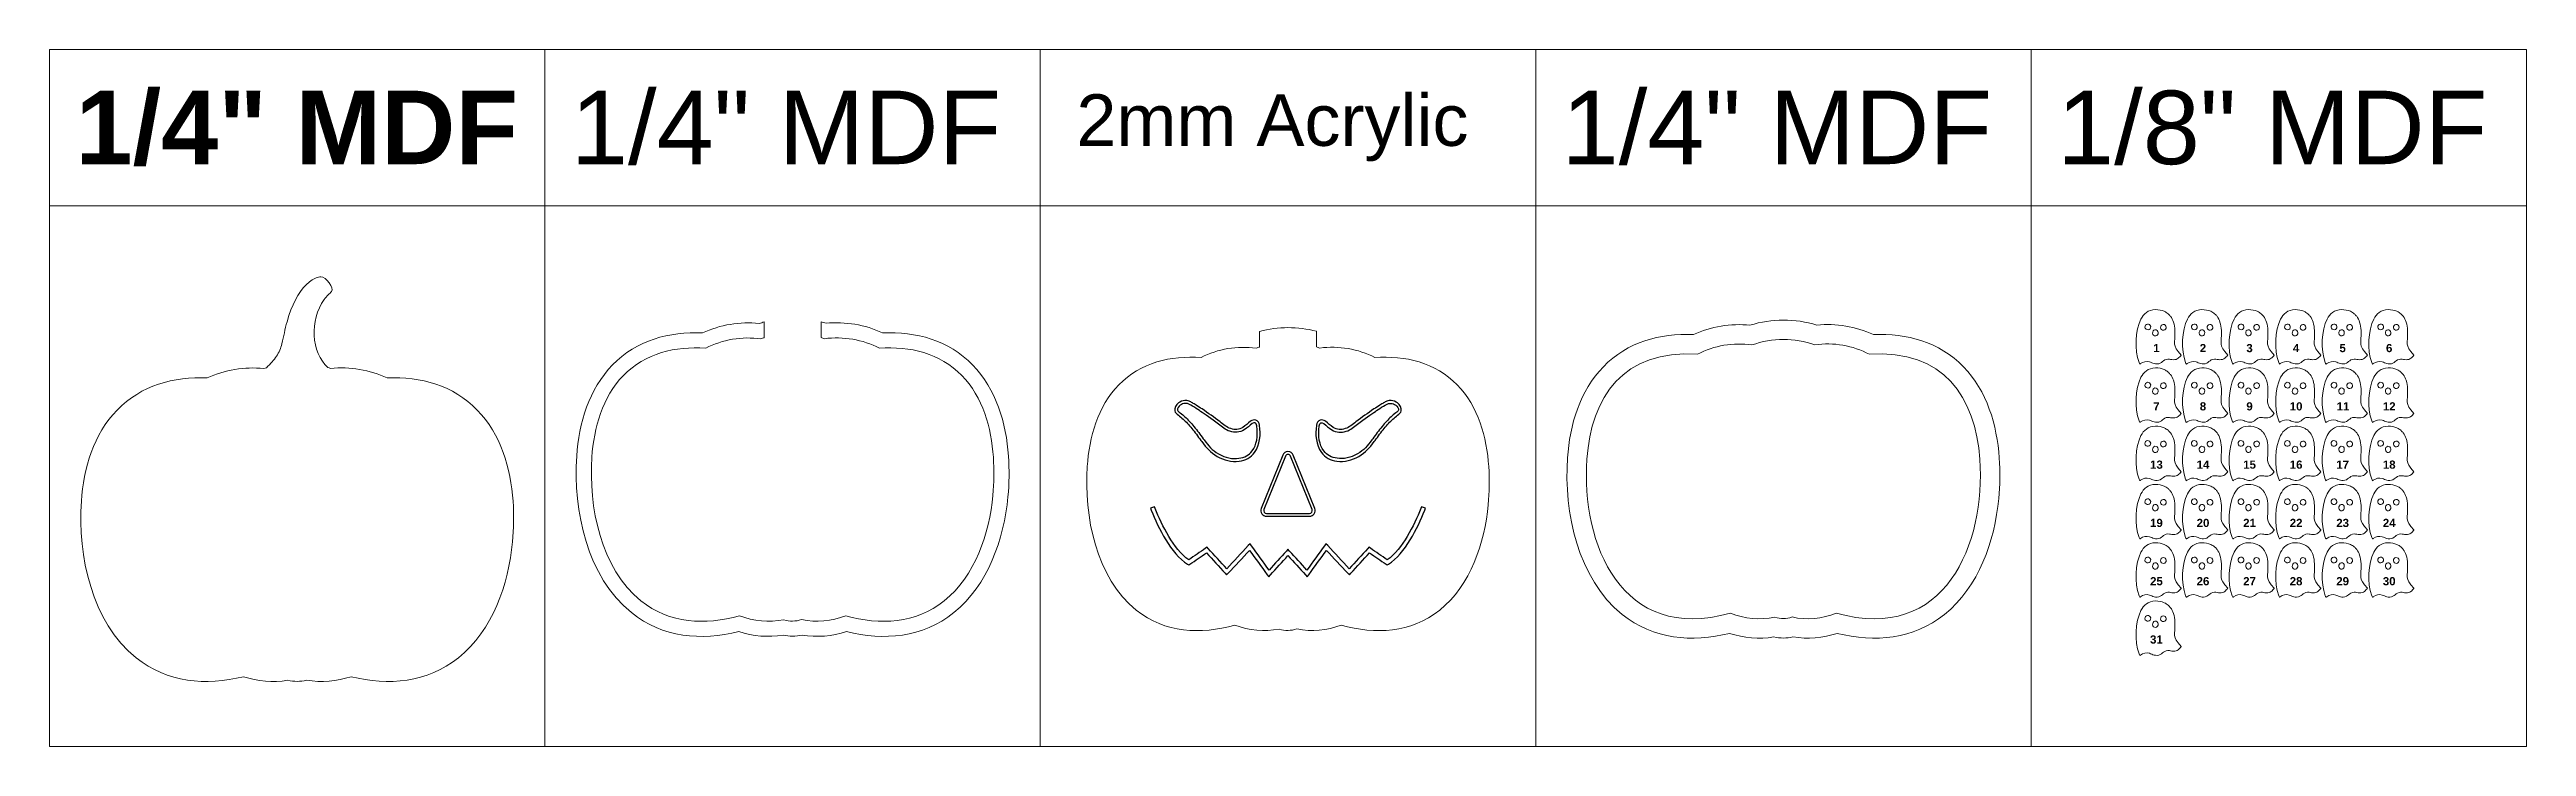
# Model space of a CAD drawing. Header units: millimetres. Extents: x -1046 to 698, y 452 to 943.
import ezdxf

# ---------------------------------------------------------------- set-up
doc = ezdxf.new("R2010")
doc.units = ezdxf.units.MM
doc.header["$MEASUREMENT"] = 0
doc.layers.add('Camada 1', color=7, linetype='Continuous')
doc.styles.add('0', font='arialbd.ttf', dxfattribs={"height": 1})
doc.styles.add('1', font='Arial', dxfattribs={"height": 1})
doc.styles.add('2', font='Arial', dxfattribs={"height": 1})
doc.styles.add('3', font='Arial', dxfattribs={"height": 1})
doc.styles.add('4', font='Arial', dxfattribs={"height": 1})

msp = doc.modelspace()

# ---------------------------------------------------------------- texts
at = {"layer": 'Camada 1', "color": 142}
for s, height, style, p in [('1/4" MDF', 51.7883, '0', (-1028.1991, 862.403)), ('1/4" MDF', 51.7883, '1', (-679.3725, 862.403)), ('2mm Acrylic', 36.30132, '4', (-323.4124, 875.2967)), ('1/4" MDF', 51.7883, '2', (18.2811, 862.403)), ('1/8" MDF', 51.7883, '3', (367.1079, 862.403))]:
    msp.add_text(s, height=height, dxfattribs=dict(at, style=style)).set_placement(p)
at = {"layer": 'Camada 1', "color": 114, "style": '0'}
for s, height, p in [('1', 5.7676, (434.8542, 729.9464)), ('2', 5.7676, (467.6339, 729.9464)), ('3', 5.7676, (500.4136, 729.9464)), ('4', 5.7676, (533.1933, 729.9464)), ('5', 5.7676, (565.973, 729.9464)), ('6', 5.7676, (598.7527, 729.9464)), ('7', 5.7676, (434.8542, 688.883)), ('8', 5.7676, (467.6339, 688.883)), ('9', 5.7676, (500.4136, 688.883)), ('10', 5.76763, (530.9657, 688.883)), ('11', 5.76763, (564.0424, 688.883)), ('12', 5.76763, (596.5251, 688.883)), ('13', 5.76763, (432.6266, 647.8196)), ('14', 5.76763, (465.4063, 647.8196)), ('15', 5.76763, (498.186, 647.8196)), ('16', 5.76763, (530.9657, 647.8196)), ('17', 5.76763, (563.7454, 647.8196)), ('18', 5.76763, (596.5251, 647.8196)), ('19', 5.76763, (432.6266, 606.7562)), ('20', 5.76763, (465.4063, 606.7562)), ('21', 5.76763, (498.186, 606.7562)), ('22', 5.76763, (530.9657, 606.7562)), ('23', 5.76763, (563.7454, 606.7562)), ('24', 5.76763, (596.5251, 606.7562)), ('25', 5.76763, (432.6266, 565.6928)), ('26', 5.76763, (465.4063, 565.6928)), ('27', 5.76763, (498.186, 565.6928)), ('28', 5.76763, (530.9657, 565.6928)), ('29', 5.76763, (563.7454, 565.6928)), ('30', 5.76763, (596.5251, 565.6928)), ('31', 5.76763, (432.6266, 524.6294))]:
    msp.add_text(s, height=height, dxfattribs=at).set_placement(p)

# ---------------------------------------------------------------- linework, layer by layer
at = {"layer": 'Camada 1', "color": 142, "lineweight": 20}
for points in [[(-1046.4804, 833.12), (-697.6536, 833.12), (-697.6536, 943.1868), (-1046.4804, 943.1868), (-1046.4804, 833.12)], [(-697.6536, 833.12), (-348.8268, 833.12), (-348.8268, 943.1868), (-697.6536, 943.1868), (-697.6536, 833.12)], [(-348.8268, 833.12), (0, 833.12), (0, 943.1868), (-348.8268, 943.1868), (-348.8268, 833.12)], [(0, 833.12), (348.8268, 833.12), (348.8268, 943.1868), (0, 943.1868), (0, 833.12)], [(348.8268, 833.12), (697.6536, 833.12), (697.6536, 943.1868), (348.8268, 943.1868), (348.8268, 833.12)], [(-1046.4804, 452.12), (-697.6536, 452.12), (-697.6536, 833.12), (-1046.4804, 833.12), (-1046.4804, 452.12)], [(-697.6536, 452.12), (-348.8268, 452.12), (-348.8268, 833.12), (-697.6536, 833.12), (-697.6536, 452.12)], [(-348.8268, 452.12), (0, 452.12), (0, 833.12), (-348.8268, 833.12), (-348.8268, 452.12)], [(0, 452.12), (348.8268, 452.12), (348.8268, 833.12), (0, 833.12), (0, 452.12)], [(348.8268, 452.12), (697.6536, 452.12), (697.6536, 833.12), (348.8268, 833.12), (348.8268, 452.12)]]:
    msp.add_lwpolyline(points, close=True, dxfattribs=at)
at = {"layer": 'Camada 1', "color": 230, "lineweight": 20}
for points, knots in [([(-909.9647, 501.2833), (-936.4683, 494.718), (-963.4624, 496.9576), (-985.5644, 514.6784), (-985.5644, 514.6784), (-1016.812, 539.7317), (-1026.6943, 586.5607), (-1024.0612, 624.8554), (-1024.0612, 624.8554), (-1022.4584, 648.165), (-1015.4861, 672.056), (-998.8494, 689.1822), (-998.8494, 689.1822), (-981.8437, 706.6884), (-959.1085, 712.7387), (-935.4506, 711.7662), (-935.4506, 711.7662), (-923.0205, 717.5047), (-909.2018, 719.8099), (-895.5779, 718.4124), (-895.5779, 718.4124), (-894.9876, 718.5965), (-894.3955, 718.7726), (-893.8021, 718.9426), (-893.8021, 718.9426), (-890.8313, 721.849), (-888.4795, 724.5397), (-886.7472, 727.0147), (-886.7472, 727.0147), (-884.8118, 729.78), (-883.6357, 732.7688), (-882.8093, 735.8896), (-882.8093, 735.8896), (-881.4448, 741.0409), (-880.8109, 746.0801), (-879.2593, 751.3714), (-879.2593, 751.3714), (-875.7757, 763.2502), (-871.2996, 771.9161), (-865.8316, 777.3683), (-865.8316, 777.3683), (-863.7857, 779.4084), (-861.3522, 781.2752), (-858.6327, 782.3112), (-858.6327, 782.3112), (-857.5371, 782.7288), (-856.4601, 783.1028), (-855.391, 783.081), (-855.391, 783.081), (-851.6619, 783.0052), (-846.1047, 774.9679), (-847.8393, 772.7711), (-847.8393, 772.7711), (-849.0187, 771.2773), (-851.4302, 769.5192), (-853.124, 767.1116), (-853.124, 767.1116), (-863.5932, 752.2298), (-862.2074, 729.9119), (-850.4442, 719.0716), (-850.4442, 719.0716), (-849.8092, 718.8938), (-849.1757, 718.7086), (-848.5442, 718.5147), (-848.5442, 718.5147), (-834.9132, 719.82), (-821.1172, 717.5066), (-808.6892, 711.7663), (-808.6892, 711.7663), (-785.0316, 712.7385), (-762.2967, 706.6881), (-745.2912, 689.1822), (-745.2912, 689.1822), (-728.6545, 672.056), (-721.6821, 648.165), (-720.0794, 624.8554), (-720.0794, 624.8554), (-719.425, 615.3377), (-719.5491, 605.7359), (-720.454, 596.2388), (-720.454, 596.2388), (-723.3054, 566.3129), (-734.4095, 534.0544), (-758.5762, 514.6784), (-758.5762, 514.6784), (-780.6782, 496.9577), (-807.6721, 494.718), (-834.1755, 501.2832), (-834.1755, 501.2832), (-844.1995, 497.977), (-854.9729, 497.1), (-865.3925, 498.814), (-865.3925, 498.814), (-869.8945, 497.7981), (-874.2386, 497.7441), (-878.745, 498.7452), (-878.745, 498.7452), (-889.1737, 497.0989), (-899.9424, 497.9779), (-909.9647, 501.2833)], [0, 0, 0, 0, 0.038461538, 0.038461538, 0.038461538, 0.038461538, 0.076923077, 0.076923077, 0.076923077, 0.076923077, 0.115384615, 0.115384615, 0.115384615, 0.115384615, 0.153846154, 0.153846154, 0.153846154, 0.153846154, 0.192307692, 0.192307692, 0.192307692, 0.192307692, 0.230769231, 0.230769231, 0.230769231, 0.230769231, 0.269230769, 0.269230769, 0.269230769, 0.269230769, 0.307692308, 0.307692308, 0.307692308, 0.307692308, 0.346153846, 0.346153846, 0.346153846, 0.346153846, 0.384615385, 0.384615385, 0.384615385, 0.384615385, 0.423076923, 0.423076923, 0.423076923, 0.423076923, 0.461538462, 0.461538462, 0.461538462, 0.461538462, 0.5, 0.5, 0.5, 0.5, 0.538461538, 0.538461538, 0.538461538, 0.538461538, 0.576923077, 0.576923077, 0.576923077, 0.576923077, 0.615384615, 0.615384615, 0.615384615, 0.615384615, 0.653846154, 0.653846154, 0.653846154, 0.653846154, 0.692307692, 0.692307692, 0.692307692, 0.692307692, 0.730769231, 0.730769231, 0.730769231, 0.730769231, 0.769230769, 0.769230769, 0.769230769, 0.769230769, 0.807692308, 0.807692308, 0.807692308, 0.807692308, 0.846153846, 0.846153846, 0.846153846, 0.846153846, 0.884615385, 0.884615385, 0.884615385, 0.884615385, 0.923076923, 0.923076923, 0.923076923, 0.923076923, 1, 1, 1, 1]), ([(-459.8624, 743.5517), (-472.2904, 749.292), (-486.0864, 751.6054), (-499.7174, 750.3001), (-499.7174, 750.3001), (-500.8893, 750.66), (-502.0675, 750.9921), (-503.251, 751.2966), (-503.251, 751.2966), (-503.251, 751.2966), (-503.251, 740.2366), (-503.251, 740.2366), (-503.251, 740.2366), (-502.4361, 739.9918), (-501.6246, 739.7316), (-500.817, 739.456), (-500.817, 739.456), (-487.5384, 741.1546), (-473.9721, 738.8494), (-462.042, 732.7662), (-462.042, 732.7662), (-440.5411, 734.1554), (-419.566, 729.4557), (-404.1077, 713.5425), (-404.1077, 713.5425), (-389.3067, 698.306), (-383.3063, 676.6018), (-381.8836, 655.9098), (-381.8836, 655.9098), (-381.269, 646.9721), (-381.3855, 637.9533), (-382.2352, 629.0349), (-382.2352, 629.0349), (-384.8004, 602.114), (-394.6169, 572.2548), (-416.4151, 554.7776), (-416.4151, 554.7776), (-436.6844, 538.5264), (-461.6694, 537.5475), (-485.8458, 544.2127), (-485.8458, 544.2127), (-495.6986, 540.3495), (-506.6006, 539.3652), (-516.9704, 541.5101), (-516.9704, 541.5101), (-521.3134, 540.1849), (-525.1141, 540.0765), (-529.4714, 541.4315), (-529.4714, 541.4315), (-539.8672, 539.3706), (-550.7754, 540.3448), (-560.6412, 544.2127), (-560.6412, 544.2127), (-584.8175, 537.5475), (-609.8025, 538.5264), (-630.0718, 554.7776), (-630.0718, 554.7776), (-658.408, 577.4967), (-666.9851, 621.2706), (-664.6033, 655.9098), (-664.6033, 655.9098), (-663.1805, 676.6018), (-657.1802, 698.3061), (-642.3792, 713.5426), (-642.3792, 713.5426), (-626.9209, 729.4558), (-605.9458, 734.1554), (-584.445, 732.7662), (-584.445, 732.7662), (-572.5188, 738.8467), (-558.93, 741.15), (-545.6652, 739.3375), (-545.6652, 739.3375), (-544.8642, 739.6156), (-544.0593, 739.8785), (-543.251, 740.1262), (-543.251, 740.1262), (-543.251, 740.1262), (-543.251, 751.202), (-543.251, 751.202), (-543.251, 751.202), (-544.4234, 750.8945), (-545.5904, 750.5598), (-546.7511, 750.1978), (-546.7511, 750.1978), (-560.375, 751.5953), (-574.1937, 749.2901), (-586.6238, 743.5516), (-586.6238, 743.5516), (-610.2817, 744.5241), (-633.0169, 738.4738), (-650.0226, 720.9676), (-650.0226, 720.9676), (-666.6593, 703.8414), (-673.6316, 679.9504), (-675.2344, 656.6408), (-675.2344, 656.6408), (-677.8675, 618.3461), (-667.9852, 571.5171), (-636.7376, 546.4638), (-636.7376, 546.4638), (-614.6356, 528.743), (-587.6415, 526.5034), (-561.1379, 533.0687), (-561.1379, 533.0687), (-551.1156, 529.7633), (-540.3469, 528.8843), (-529.9182, 530.5306), (-529.9182, 530.5306), (-525.4118, 529.5295), (-521.0677, 529.5835), (-516.5657, 530.5994), (-516.5657, 530.5994), (-506.1461, 528.8854), (-495.3727, 529.7624), (-485.3487, 533.0686), (-485.3487, 533.0686), (-458.8453, 526.5034), (-431.8514, 528.7431), (-409.7494, 546.4638), (-409.7494, 546.4638), (-385.5827, 565.8398), (-374.4786, 598.0983), (-371.6272, 628.0242), (-371.6272, 628.0242), (-370.7223, 637.5213), (-370.5982, 647.1231), (-371.2526, 656.6408), (-371.2526, 656.6408), (-372.8553, 679.9504), (-379.8277, 703.8414), (-396.4644, 720.9676), (-396.4644, 720.9676), (-413.4699, 738.4735), (-436.2048, 744.5239), (-459.8624, 743.5517)], [0, 0, 0, 0, 0.028571429, 0.028571429, 0.028571429, 0.028571429, 0.057142857, 0.057142857, 0.057142857, 0.057142857, 0.085714286, 0.085714286, 0.085714286, 0.085714286, 0.114285714, 0.114285714, 0.114285714, 0.114285714, 0.142857143, 0.142857143, 0.142857143, 0.142857143, 0.171428571, 0.171428571, 0.171428571, 0.171428571, 0.2, 0.2, 0.2, 0.2, 0.228571429, 0.228571429, 0.228571429, 0.228571429, 0.257142857, 0.257142857, 0.257142857, 0.257142857, 0.285714286, 0.285714286, 0.285714286, 0.285714286, 0.314285714, 0.314285714, 0.314285714, 0.314285714, 0.342857143, 0.342857143, 0.342857143, 0.342857143, 0.371428571, 0.371428571, 0.371428571, 0.371428571, 0.4, 0.4, 0.4, 0.4, 0.428571429, 0.428571429, 0.428571429, 0.428571429, 0.457142857, 0.457142857, 0.457142857, 0.457142857, 0.485714286, 0.485714286, 0.485714286, 0.485714286, 0.514285714, 0.514285714, 0.514285714, 0.514285714, 0.542857143, 0.542857143, 0.542857143, 0.542857143, 0.571428571, 0.571428571, 0.571428571, 0.571428571, 0.6, 0.6, 0.6, 0.6, 0.628571429, 0.628571429, 0.628571429, 0.628571429, 0.657142857, 0.657142857, 0.657142857, 0.657142857, 0.685714286, 0.685714286, 0.685714286, 0.685714286, 0.714285714, 0.714285714, 0.714285714, 0.714285714, 0.742857143, 0.742857143, 0.742857143, 0.742857143, 0.771428571, 0.771428571, 0.771428571, 0.771428571, 0.8, 0.8, 0.8, 0.8, 0.828571429, 0.828571429, 0.828571429, 0.828571429, 0.857142857, 0.857142857, 0.857142857, 0.857142857, 0.885714286, 0.885714286, 0.885714286, 0.885714286, 0.914285714, 0.914285714, 0.914285714, 0.914285714, 0.942857143, 0.942857143, 0.942857143, 0.942857143, 1, 1, 1, 1]), ([(136.5157, 531.8148), (110.0121, 525.2495), (83.018, 527.4891), (60.916, 545.2099), (60.916, 545.2099), (29.6684, 570.2632), (19.7861, 617.0922), (22.4192, 655.3869), (22.4192, 655.3869), (24.022, 678.6965), (30.9943, 702.5875), (47.631, 719.7137), (47.631, 719.7137), (64.6367, 737.2199), (87.3719, 743.2702), (111.0298, 742.2977), (111.0298, 742.2977), (123.4599, 748.0362), (137.2786, 750.3414), (150.9025, 748.9439), (150.9025, 748.9439), (166.2085, 753.7171), (182.6081, 753.7532), (197.9362, 749.0462), (197.9362, 749.0462), (211.5672, 750.3515), (225.3632, 748.0381), (237.7912, 742.2978), (237.7912, 742.2978), (261.4488, 743.27), (284.1837, 737.2196), (301.1892, 719.7137), (301.1892, 719.7137), (317.8259, 702.5875), (324.7983, 678.6965), (326.401, 655.3869), (326.401, 655.3869), (327.0554, 645.8692), (326.9313, 636.2674), (326.0264, 626.7703), (326.0264, 626.7703), (323.175, 596.8444), (312.0709, 564.5859), (287.9042, 545.2099), (287.9042, 545.2099), (265.8022, 527.4892), (238.8083, 525.2495), (212.3049, 531.8147), (212.3049, 531.8147), (202.2809, 528.5085), (191.5075, 527.6315), (181.0879, 529.3455), (181.0879, 529.3455), (176.5859, 528.3296), (172.2418, 528.2756), (167.7354, 529.2767), (167.7354, 529.2767), (157.3067, 527.6304), (146.538, 528.5094), (136.5157, 531.8148)], [0, 0, 0, 0, 0.0625, 0.0625, 0.0625, 0.0625, 0.125, 0.125, 0.125, 0.125, 0.1875, 0.1875, 0.1875, 0.1875, 0.25, 0.25, 0.25, 0.25, 0.3125, 0.3125, 0.3125, 0.3125, 0.375, 0.375, 0.375, 0.375, 0.4375, 0.4375, 0.4375, 0.4375, 0.5, 0.5, 0.5, 0.5, 0.5625, 0.5625, 0.5625, 0.5625, 0.625, 0.625, 0.625, 0.625, 0.6875, 0.6875, 0.6875, 0.6875, 0.75, 0.75, 0.75, 0.75, 0.8125, 0.8125, 0.8125, 0.8125, 0.875, 0.875, 0.875, 0.875, 1, 1, 1, 1]), ([(196.5264, 735.1342), (182.2083, 740.1906), (166.5833, 740.1467), (152.2938, 735.0098), (152.2938, 735.0098), (139.1067, 736.9671), (125.6389, 734.6737), (113.8426, 728.462), (113.8426, 728.462), (61.6322, 732.2202), (39.0399, 698.0355), (36.0432, 654.4501), (36.0432, 654.4501), (31.9811, 595.3774), (60.2453, 524.2265), (137.1866, 546.1231), (137.1866, 546.1231), (147.0488, 542.0364), (157.9201, 541.044), (168.3593, 543.277), (168.3593, 543.277), (172.7442, 541.7577), (176.2539, 541.9299), (180.5321, 543.3571), (180.5321, 543.3571), (190.9001, 541.044), (201.7715, 542.0364), (211.6336, 546.1231), (211.6336, 546.1231), (288.5749, 524.2265), (316.8391, 595.3774), (312.7771, 654.4501), (312.7771, 654.4501), (309.7804, 698.0355), (287.188, 732.2202), (234.9776, 728.462), (234.9776, 728.462), (223.1814, 734.6737), (209.7136, 736.9671), (196.5264, 735.1342)], [0, 0, 0, 0, 0.090909091, 0.090909091, 0.090909091, 0.090909091, 0.181818182, 0.181818182, 0.181818182, 0.181818182, 0.272727273, 0.272727273, 0.272727273, 0.272727273, 0.363636364, 0.363636364, 0.363636364, 0.363636364, 0.454545455, 0.454545455, 0.454545455, 0.454545455, 0.545454545, 0.545454545, 0.545454545, 0.545454545, 0.636363636, 0.636363636, 0.636363636, 0.636363636, 0.727272727, 0.727272727, 0.727272727, 0.727272727, 0.818181818, 0.818181818, 0.818181818, 0.818181818, 1, 1, 1, 1])]:
    msp.add_open_spline(points, degree=3, knots=knots, dxfattribs=at)
at = {"layer": 'Camada 1', "color": 250, "lineweight": 9}
for points, knots in [([(424.9011, 722.6178), (424.9939, 722.3831), (425.2682, 721.671), (425.3871, 721.52), (425.3871, 721.52), (425.4835, 721.5674), (425.5435, 721.6279), (425.6379, 721.6942), (425.6379, 721.6942), (425.7252, 721.7552), (425.8039, 721.8128), (425.8969, 721.8764), (425.8969, 721.8764), (427.7401, 723.1395), (430.0219, 723.7703), (432.2409, 723.0895), (432.2409, 723.0895), (432.7647, 722.9288), (433.2489, 722.668), (433.7459, 722.4705), (433.7459, 722.4705), (435.0417, 721.9555), (435.9948, 721.6153), (437.4961, 721.6153), (437.4961, 721.6153), (439.2522, 721.6153), (440.3878, 722.5658), (441.3304, 723.3239), (441.3304, 723.3239), (442.1696, 723.9987), (443.5892, 725.0557), (445.164, 725.0557), (445.164, 725.0557), (446.7726, 725.0557), (447.4672, 724.6364), (448.9981, 724.6364), (448.9981, 724.6364), (450.4005, 724.6364), (451.5412, 724.9172), (452.4036, 725.6018), (452.4036, 725.6018), (452.6217, 725.775), (452.7871, 725.9317), (452.9779, 726.1032), (452.9779, 726.1032), (453.2573, 726.3545), (453.7719, 726.9514), (454.0456, 727.2417), (454.0456, 727.2417), (454.1241, 727.3249), (454.2279, 727.4486), (454.2989, 727.5412), (454.2989, 727.5412), (454.3856, 727.6545), (454.4761, 727.7254), (454.5548, 727.8492), (454.5548, 727.8492), (447.5673, 735.4102), (450.5187, 735.3878), (450.0509, 745.1748), (450.0509, 745.1748), (449.9499, 747.289), (449.6828, 749.2914), (449.0742, 751.1993), (449.0742, 751.1993), (448.6283, 752.5977), (447.8828, 754.0951), (446.9775, 755.227), (446.9775, 755.227), (446.5967, 755.7031), (445.9527, 756.4428), (445.4972, 756.8088), (445.4972, 756.8088), (445.4138, 756.8758), (445.3458, 756.9448), (445.2605, 757.0138), (445.2605, 757.0138), (444.3502, 757.7509), (443.794, 758.1647), (442.5855, 758.7242), (442.5855, 758.7242), (440.8032, 759.5494), (438.5683, 759.9469), (436.403, 759.9469), (436.403, 759.9469), (433.7905, 759.9469), (431.6676, 759.1134), (429.9941, 757.9297), (429.9941, 757.9297), (428.4169, 756.8142), (427.0745, 754.9945), (426.2192, 753.2919), (426.2192, 753.2919), (422.2538, 745.3985), (421.3825, 731.523), (424.9011, 722.6178)], [0, 0, 0, 0, 0.04, 0.04, 0.04, 0.04, 0.08, 0.08, 0.08, 0.08, 0.12, 0.12, 0.12, 0.12, 0.16, 0.16, 0.16, 0.16, 0.2, 0.2, 0.2, 0.2, 0.24, 0.24, 0.24, 0.24, 0.28, 0.28, 0.28, 0.28, 0.32, 0.32, 0.32, 0.32, 0.36, 0.36, 0.36, 0.36, 0.4, 0.4, 0.4, 0.4, 0.44, 0.44, 0.44, 0.44, 0.48, 0.48, 0.48, 0.48, 0.52, 0.52, 0.52, 0.52, 0.56, 0.56, 0.56, 0.56, 0.6, 0.6, 0.6, 0.6, 0.64, 0.64, 0.64, 0.64, 0.68, 0.68, 0.68, 0.68, 0.72, 0.72, 0.72, 0.72, 0.76, 0.76, 0.76, 0.76, 0.8, 0.8, 0.8, 0.8, 0.84, 0.84, 0.84, 0.84, 0.88, 0.88, 0.88, 0.88, 0.92, 0.92, 0.92, 0.92, 1, 1, 1, 1]), ([(457.6808, 722.6178), (457.7736, 722.3831), (458.0479, 721.671), (458.1668, 721.52), (458.1668, 721.52), (458.2632, 721.5674), (458.3232, 721.6279), (458.4176, 721.6942), (458.4176, 721.6942), (458.5049, 721.7552), (458.5836, 721.8128), (458.6766, 721.8764), (458.6766, 721.8764), (460.5198, 723.1395), (462.8016, 723.7703), (465.0206, 723.0895), (465.0206, 723.0895), (465.5444, 722.9288), (466.0286, 722.668), (466.5256, 722.4705), (466.5256, 722.4705), (467.8214, 721.9555), (468.7745, 721.6153), (470.2758, 721.6153), (470.2758, 721.6153), (472.0319, 721.6153), (473.1675, 722.5658), (474.1101, 723.3239), (474.1101, 723.3239), (474.9493, 723.9987), (476.3689, 725.0557), (477.9437, 725.0557), (477.9437, 725.0557), (479.5523, 725.0557), (480.2469, 724.6364), (481.7778, 724.6364), (481.7778, 724.6364), (483.1802, 724.6364), (484.3209, 724.9172), (485.1833, 725.6018), (485.1833, 725.6018), (485.4014, 725.775), (485.5668, 725.9317), (485.7576, 726.1032), (485.7576, 726.1032), (486.037, 726.3545), (486.5516, 726.9514), (486.8253, 727.2417), (486.8253, 727.2417), (486.9038, 727.3249), (487.0076, 727.4486), (487.0786, 727.5412), (487.0786, 727.5412), (487.1653, 727.6545), (487.2558, 727.7254), (487.3345, 727.8492), (487.3345, 727.8492), (480.347, 735.4102), (483.2984, 735.3878), (482.8306, 745.1748), (482.8306, 745.1748), (482.7296, 747.289), (482.4625, 749.2914), (481.8539, 751.1993), (481.8539, 751.1993), (481.408, 752.5977), (480.6625, 754.0951), (479.7572, 755.227), (479.7572, 755.227), (479.3764, 755.7031), (478.7324, 756.4428), (478.2769, 756.8088), (478.2769, 756.8088), (478.1935, 756.8758), (478.1255, 756.9448), (478.0402, 757.0138), (478.0402, 757.0138), (477.1299, 757.7509), (476.5737, 758.1647), (475.3652, 758.7242), (475.3652, 758.7242), (473.5829, 759.5494), (471.348, 759.9469), (469.1827, 759.9469), (469.1827, 759.9469), (466.5702, 759.9469), (464.4473, 759.1134), (462.7738, 757.9297), (462.7738, 757.9297), (461.1966, 756.8142), (459.8542, 754.9945), (458.9989, 753.2919), (458.9989, 753.2919), (455.0335, 745.3985), (454.1622, 731.523), (457.6808, 722.6178)], [0, 0, 0, 0, 0.04, 0.04, 0.04, 0.04, 0.08, 0.08, 0.08, 0.08, 0.12, 0.12, 0.12, 0.12, 0.16, 0.16, 0.16, 0.16, 0.2, 0.2, 0.2, 0.2, 0.24, 0.24, 0.24, 0.24, 0.28, 0.28, 0.28, 0.28, 0.32, 0.32, 0.32, 0.32, 0.36, 0.36, 0.36, 0.36, 0.4, 0.4, 0.4, 0.4, 0.44, 0.44, 0.44, 0.44, 0.48, 0.48, 0.48, 0.48, 0.52, 0.52, 0.52, 0.52, 0.56, 0.56, 0.56, 0.56, 0.6, 0.6, 0.6, 0.6, 0.64, 0.64, 0.64, 0.64, 0.68, 0.68, 0.68, 0.68, 0.72, 0.72, 0.72, 0.72, 0.76, 0.76, 0.76, 0.76, 0.8, 0.8, 0.8, 0.8, 0.84, 0.84, 0.84, 0.84, 0.88, 0.88, 0.88, 0.88, 0.92, 0.92, 0.92, 0.92, 1, 1, 1, 1]), ([(490.4605, 722.6178), (490.5533, 722.3831), (490.8276, 721.671), (490.9465, 721.52), (490.9465, 721.52), (491.0429, 721.5674), (491.1029, 721.6279), (491.1973, 721.6942), (491.1973, 721.6942), (491.2846, 721.7552), (491.3633, 721.8128), (491.4563, 721.8764), (491.4563, 721.8764), (493.2995, 723.1395), (495.5813, 723.7703), (497.8003, 723.0895), (497.8003, 723.0895), (498.3241, 722.9288), (498.8083, 722.668), (499.3053, 722.4705), (499.3053, 722.4705), (500.6011, 721.9555), (501.5542, 721.6153), (503.0555, 721.6153), (503.0555, 721.6153), (504.8116, 721.6153), (505.9472, 722.5658), (506.8898, 723.3239), (506.8898, 723.3239), (507.729, 723.9987), (509.1486, 725.0557), (510.7234, 725.0557), (510.7234, 725.0557), (512.332, 725.0557), (513.0266, 724.6364), (514.5575, 724.6364), (514.5575, 724.6364), (515.9599, 724.6364), (517.1006, 724.9172), (517.963, 725.6018), (517.963, 725.6018), (518.1811, 725.775), (518.3465, 725.9317), (518.5373, 726.1032), (518.5373, 726.1032), (518.8167, 726.3545), (519.3313, 726.9514), (519.605, 727.2417), (519.605, 727.2417), (519.6835, 727.3249), (519.7873, 727.4486), (519.8583, 727.5412), (519.8583, 727.5412), (519.945, 727.6545), (520.0355, 727.7254), (520.1142, 727.8492), (520.1142, 727.8492), (513.1267, 735.4102), (516.0781, 735.3878), (515.6103, 745.1748), (515.6103, 745.1748), (515.5093, 747.289), (515.2422, 749.2914), (514.6336, 751.1993), (514.6336, 751.1993), (514.1877, 752.5977), (513.4422, 754.0951), (512.5369, 755.227), (512.5369, 755.227), (512.1561, 755.7031), (511.5121, 756.4428), (511.0566, 756.8088), (511.0566, 756.8088), (510.9732, 756.8758), (510.9052, 756.9448), (510.8199, 757.0138), (510.8199, 757.0138), (509.9096, 757.7509), (509.3534, 758.1647), (508.1449, 758.7242), (508.1449, 758.7242), (506.3626, 759.5494), (504.1277, 759.9469), (501.9624, 759.9469), (501.9624, 759.9469), (499.3499, 759.9469), (497.227, 759.1134), (495.5535, 757.9297), (495.5535, 757.9297), (493.9763, 756.8142), (492.6339, 754.9945), (491.7786, 753.2919), (491.7786, 753.2919), (487.8132, 745.3985), (486.9419, 731.523), (490.4605, 722.6178)], [0, 0, 0, 0, 0.04, 0.04, 0.04, 0.04, 0.08, 0.08, 0.08, 0.08, 0.12, 0.12, 0.12, 0.12, 0.16, 0.16, 0.16, 0.16, 0.2, 0.2, 0.2, 0.2, 0.24, 0.24, 0.24, 0.24, 0.28, 0.28, 0.28, 0.28, 0.32, 0.32, 0.32, 0.32, 0.36, 0.36, 0.36, 0.36, 0.4, 0.4, 0.4, 0.4, 0.44, 0.44, 0.44, 0.44, 0.48, 0.48, 0.48, 0.48, 0.52, 0.52, 0.52, 0.52, 0.56, 0.56, 0.56, 0.56, 0.6, 0.6, 0.6, 0.6, 0.64, 0.64, 0.64, 0.64, 0.68, 0.68, 0.68, 0.68, 0.72, 0.72, 0.72, 0.72, 0.76, 0.76, 0.76, 0.76, 0.8, 0.8, 0.8, 0.8, 0.84, 0.84, 0.84, 0.84, 0.88, 0.88, 0.88, 0.88, 0.92, 0.92, 0.92, 0.92, 1, 1, 1, 1]), ([(523.2402, 722.6178), (523.333, 722.3831), (523.6073, 721.671), (523.7262, 721.52), (523.7262, 721.52), (523.8226, 721.5674), (523.8826, 721.6279), (523.977, 721.6942), (523.977, 721.6942), (524.0643, 721.7552), (524.143, 721.8128), (524.236, 721.8764), (524.236, 721.8764), (526.0792, 723.1395), (528.361, 723.7703), (530.58, 723.0895), (530.58, 723.0895), (531.1038, 722.9288), (531.588, 722.668), (532.085, 722.4705), (532.085, 722.4705), (533.3808, 721.9555), (534.3339, 721.6153), (535.8352, 721.6153), (535.8352, 721.6153), (537.5913, 721.6153), (538.7269, 722.5658), (539.6695, 723.3239), (539.6695, 723.3239), (540.5087, 723.9987), (541.9283, 725.0557), (543.5031, 725.0557), (543.5031, 725.0557), (545.1117, 725.0557), (545.8063, 724.6364), (547.3372, 724.6364), (547.3372, 724.6364), (548.7396, 724.6364), (549.8803, 724.9172), (550.7427, 725.6018), (550.7427, 725.6018), (550.9608, 725.775), (551.1262, 725.9317), (551.317, 726.1032), (551.317, 726.1032), (551.5964, 726.3545), (552.111, 726.9514), (552.3847, 727.2417), (552.3847, 727.2417), (552.4632, 727.3249), (552.567, 727.4486), (552.638, 727.5412), (552.638, 727.5412), (552.7247, 727.6545), (552.8152, 727.7254), (552.8939, 727.8492), (552.8939, 727.8492), (545.9064, 735.4102), (548.8578, 735.3878), (548.39, 745.1748), (548.39, 745.1748), (548.289, 747.289), (548.0219, 749.2914), (547.4133, 751.1993), (547.4133, 751.1993), (546.9674, 752.5977), (546.2219, 754.0951), (545.3166, 755.227), (545.3166, 755.227), (544.9358, 755.7031), (544.2918, 756.4428), (543.8363, 756.8088), (543.8363, 756.8088), (543.7529, 756.8758), (543.6849, 756.9448), (543.5996, 757.0138), (543.5996, 757.0138), (542.6893, 757.7509), (542.1331, 758.1647), (540.9246, 758.7242), (540.9246, 758.7242), (539.1423, 759.5494), (536.9074, 759.9469), (534.7421, 759.9469), (534.7421, 759.9469), (532.1296, 759.9469), (530.0067, 759.1134), (528.3332, 757.9297), (528.3332, 757.9297), (526.756, 756.8142), (525.4136, 754.9945), (524.5583, 753.2919), (524.5583, 753.2919), (520.5929, 745.3985), (519.7216, 731.523), (523.2402, 722.6178)], [0, 0, 0, 0, 0.04, 0.04, 0.04, 0.04, 0.08, 0.08, 0.08, 0.08, 0.12, 0.12, 0.12, 0.12, 0.16, 0.16, 0.16, 0.16, 0.2, 0.2, 0.2, 0.2, 0.24, 0.24, 0.24, 0.24, 0.28, 0.28, 0.28, 0.28, 0.32, 0.32, 0.32, 0.32, 0.36, 0.36, 0.36, 0.36, 0.4, 0.4, 0.4, 0.4, 0.44, 0.44, 0.44, 0.44, 0.48, 0.48, 0.48, 0.48, 0.52, 0.52, 0.52, 0.52, 0.56, 0.56, 0.56, 0.56, 0.6, 0.6, 0.6, 0.6, 0.64, 0.64, 0.64, 0.64, 0.68, 0.68, 0.68, 0.68, 0.72, 0.72, 0.72, 0.72, 0.76, 0.76, 0.76, 0.76, 0.8, 0.8, 0.8, 0.8, 0.84, 0.84, 0.84, 0.84, 0.88, 0.88, 0.88, 0.88, 0.92, 0.92, 0.92, 0.92, 1, 1, 1, 1]), ([(556.0199, 722.6178), (556.1127, 722.3831), (556.387, 721.671), (556.5059, 721.52), (556.5059, 721.52), (556.6023, 721.5674), (556.6623, 721.6279), (556.7567, 721.6942), (556.7567, 721.6942), (556.844, 721.7552), (556.9227, 721.8128), (557.0157, 721.8764), (557.0157, 721.8764), (558.8589, 723.1395), (561.1407, 723.7703), (563.3597, 723.0895), (563.3597, 723.0895), (563.8835, 722.9288), (564.3677, 722.668), (564.8647, 722.4705), (564.8647, 722.4705), (566.1605, 721.9555), (567.1136, 721.6153), (568.6149, 721.6153), (568.6149, 721.6153), (570.371, 721.6153), (571.5066, 722.5658), (572.4492, 723.3239), (572.4492, 723.3239), (573.2884, 723.9987), (574.708, 725.0557), (576.2828, 725.0557), (576.2828, 725.0557), (577.8914, 725.0557), (578.586, 724.6364), (580.1169, 724.6364), (580.1169, 724.6364), (581.5193, 724.6364), (582.66, 724.9172), (583.5224, 725.6018), (583.5224, 725.6018), (583.7405, 725.775), (583.9059, 725.9317), (584.0967, 726.1032), (584.0967, 726.1032), (584.3761, 726.3545), (584.8907, 726.9514), (585.1644, 727.2417), (585.1644, 727.2417), (585.2429, 727.3249), (585.3467, 727.4486), (585.4177, 727.5412), (585.4177, 727.5412), (585.5044, 727.6545), (585.5949, 727.7254), (585.6736, 727.8492), (585.6736, 727.8492), (578.6861, 735.4102), (581.6375, 735.3878), (581.1697, 745.1748), (581.1697, 745.1748), (581.0687, 747.289), (580.8016, 749.2914), (580.193, 751.1993), (580.193, 751.1993), (579.7471, 752.5977), (579.0016, 754.0951), (578.0963, 755.227), (578.0963, 755.227), (577.7155, 755.7031), (577.0715, 756.4428), (576.616, 756.8088), (576.616, 756.8088), (576.5326, 756.8758), (576.4646, 756.9448), (576.3793, 757.0138), (576.3793, 757.0138), (575.469, 757.7509), (574.9128, 758.1647), (573.7043, 758.7242), (573.7043, 758.7242), (571.922, 759.5494), (569.6871, 759.9469), (567.5218, 759.9469), (567.5218, 759.9469), (564.9093, 759.9469), (562.7864, 759.1134), (561.1129, 757.9297), (561.1129, 757.9297), (559.5357, 756.8142), (558.1933, 754.9945), (557.338, 753.2919), (557.338, 753.2919), (553.3726, 745.3985), (552.5013, 731.523), (556.0199, 722.6178)], [0, 0, 0, 0, 0.04, 0.04, 0.04, 0.04, 0.08, 0.08, 0.08, 0.08, 0.12, 0.12, 0.12, 0.12, 0.16, 0.16, 0.16, 0.16, 0.2, 0.2, 0.2, 0.2, 0.24, 0.24, 0.24, 0.24, 0.28, 0.28, 0.28, 0.28, 0.32, 0.32, 0.32, 0.32, 0.36, 0.36, 0.36, 0.36, 0.4, 0.4, 0.4, 0.4, 0.44, 0.44, 0.44, 0.44, 0.48, 0.48, 0.48, 0.48, 0.52, 0.52, 0.52, 0.52, 0.56, 0.56, 0.56, 0.56, 0.6, 0.6, 0.6, 0.6, 0.64, 0.64, 0.64, 0.64, 0.68, 0.68, 0.68, 0.68, 0.72, 0.72, 0.72, 0.72, 0.76, 0.76, 0.76, 0.76, 0.8, 0.8, 0.8, 0.8, 0.84, 0.84, 0.84, 0.84, 0.88, 0.88, 0.88, 0.88, 0.92, 0.92, 0.92, 0.92, 1, 1, 1, 1]), ([(588.7996, 722.6178), (588.8924, 722.3831), (589.1667, 721.671), (589.2856, 721.52), (589.2856, 721.52), (589.382, 721.5674), (589.442, 721.6279), (589.5364, 721.6942), (589.5364, 721.6942), (589.6237, 721.7552), (589.7024, 721.8128), (589.7954, 721.8764), (589.7954, 721.8764), (591.6386, 723.1395), (593.9204, 723.7703), (596.1394, 723.0895), (596.1394, 723.0895), (596.6632, 722.9288), (597.1474, 722.668), (597.6444, 722.4705), (597.6444, 722.4705), (598.9402, 721.9555), (599.8933, 721.6153), (601.3946, 721.6153), (601.3946, 721.6153), (603.1507, 721.6153), (604.2863, 722.5658), (605.2289, 723.3239), (605.2289, 723.3239), (606.0681, 723.9987), (607.4877, 725.0557), (609.0625, 725.0557), (609.0625, 725.0557), (610.6711, 725.0557), (611.3657, 724.6364), (612.8966, 724.6364), (612.8966, 724.6364), (614.299, 724.6364), (615.4397, 724.9172), (616.3021, 725.6018), (616.3021, 725.6018), (616.5202, 725.775), (616.6856, 725.9317), (616.8764, 726.1032), (616.8764, 726.1032), (617.1558, 726.3545), (617.6704, 726.9514), (617.9441, 727.2417), (617.9441, 727.2417), (618.0226, 727.3249), (618.1264, 727.4486), (618.1974, 727.5412), (618.1974, 727.5412), (618.2841, 727.6545), (618.3746, 727.7254), (618.4533, 727.8492), (618.4533, 727.8492), (611.4658, 735.4102), (614.4172, 735.3878), (613.9494, 745.1748), (613.9494, 745.1748), (613.8484, 747.289), (613.5813, 749.2914), (612.9727, 751.1993), (612.9727, 751.1993), (612.5268, 752.5977), (611.7813, 754.0951), (610.876, 755.227), (610.876, 755.227), (610.4952, 755.7031), (609.8512, 756.4428), (609.3957, 756.8088), (609.3957, 756.8088), (609.3123, 756.8758), (609.2443, 756.9448), (609.159, 757.0138), (609.159, 757.0138), (608.2487, 757.7509), (607.6925, 758.1647), (606.484, 758.7242), (606.484, 758.7242), (604.7017, 759.5494), (602.4668, 759.9469), (600.3015, 759.9469), (600.3015, 759.9469), (597.689, 759.9469), (595.5661, 759.1134), (593.8926, 757.9297), (593.8926, 757.9297), (592.3154, 756.8142), (590.973, 754.9945), (590.1177, 753.2919), (590.1177, 753.2919), (586.1523, 745.3985), (585.281, 731.523), (588.7996, 722.6178)], [0, 0, 0, 0, 0.04, 0.04, 0.04, 0.04, 0.08, 0.08, 0.08, 0.08, 0.12, 0.12, 0.12, 0.12, 0.16, 0.16, 0.16, 0.16, 0.2, 0.2, 0.2, 0.2, 0.24, 0.24, 0.24, 0.24, 0.28, 0.28, 0.28, 0.28, 0.32, 0.32, 0.32, 0.32, 0.36, 0.36, 0.36, 0.36, 0.4, 0.4, 0.4, 0.4, 0.44, 0.44, 0.44, 0.44, 0.48, 0.48, 0.48, 0.48, 0.52, 0.52, 0.52, 0.52, 0.56, 0.56, 0.56, 0.56, 0.6, 0.6, 0.6, 0.6, 0.64, 0.64, 0.64, 0.64, 0.68, 0.68, 0.68, 0.68, 0.72, 0.72, 0.72, 0.72, 0.76, 0.76, 0.76, 0.76, 0.8, 0.8, 0.8, 0.8, 0.84, 0.84, 0.84, 0.84, 0.88, 0.88, 0.88, 0.88, 0.92, 0.92, 0.92, 0.92, 1, 1, 1, 1]), ([(430.7949, 749.756), (429.7546, 749.6176), (428.8651, 748.707), (429.0283, 747.4851), (429.0283, 747.4851), (429.1652, 746.4599), (430.1117, 745.5839), (431.3021, 745.7463), (431.3021, 745.7463), (432.323, 745.8856), (433.1941, 746.8136), (433.039, 748.0169), (433.039, 748.0169), (432.9084, 749.0295), (431.9748, 749.913), (430.7949, 749.756)], [0, 0, 0, 0, 0.2, 0.2, 0.2, 0.2, 0.4, 0.4, 0.4, 0.4, 0.6, 0.6, 0.6, 0.6, 1, 1, 1, 1]), ([(436.0642, 745.7684), (435.038, 745.5749), (434.281, 744.5079), (434.4235, 743.2452), (434.4235, 743.2452), (434.5446, 742.1735), (435.4221, 741.1282), (436.6456, 741.3458), (436.6456, 741.3458), (437.6558, 741.5255), (438.4103, 742.6044), (438.2836, 743.8334), (438.2836, 743.8334), (438.1732, 744.9035), (437.3033, 746.002), (436.0642, 745.7684)], [0, 0, 0, 0, 0.2, 0.2, 0.2, 0.2, 0.4, 0.4, 0.4, 0.4, 0.6, 0.6, 0.6, 0.6, 1, 1, 1, 1]), ([(441.8393, 749.4331), (440.78, 749.3176), (439.9021, 748.4052), (440.0306, 747.1975), (440.0306, 747.1975), (440.1409, 746.1605), (441.078, 745.2829), (442.2674, 745.4131), (442.2674, 745.4131), (443.2935, 745.5253), (444.1811, 746.4588), (444.052, 747.6399), (444.052, 747.6399), (443.9385, 748.6756), (443.01, 749.5606), (441.8393, 749.4331)], [0, 0, 0, 0, 0.2, 0.2, 0.2, 0.2, 0.4, 0.4, 0.4, 0.4, 0.6, 0.6, 0.6, 0.6, 1, 1, 1, 1]), ([(463.5746, 749.756), (462.5343, 749.6176), (461.6448, 748.707), (461.808, 747.4851), (461.808, 747.4851), (461.9449, 746.4599), (462.8914, 745.5839), (464.0818, 745.7463), (464.0818, 745.7463), (465.1027, 745.8856), (465.9738, 746.8136), (465.8187, 748.0169), (465.8187, 748.0169), (465.6881, 749.0295), (464.7545, 749.913), (463.5746, 749.756)], [0, 0, 0, 0, 0.2, 0.2, 0.2, 0.2, 0.4, 0.4, 0.4, 0.4, 0.6, 0.6, 0.6, 0.6, 1, 1, 1, 1]), ([(468.8439, 745.7684), (467.8177, 745.5749), (467.0607, 744.5079), (467.2032, 743.2452), (467.2032, 743.2452), (467.3243, 742.1735), (468.2018, 741.1282), (469.4253, 741.3458), (469.4253, 741.3458), (470.4355, 741.5255), (471.19, 742.6044), (471.0633, 743.8334), (471.0633, 743.8334), (470.9529, 744.9035), (470.083, 746.002), (468.8439, 745.7684)], [0, 0, 0, 0, 0.2, 0.2, 0.2, 0.2, 0.4, 0.4, 0.4, 0.4, 0.6, 0.6, 0.6, 0.6, 1, 1, 1, 1]), ([(474.619, 749.4331), (473.5597, 749.3176), (472.6818, 748.4052), (472.8103, 747.1975), (472.8103, 747.1975), (472.9206, 746.1605), (473.8577, 745.2829), (475.0471, 745.4131), (475.0471, 745.4131), (476.0732, 745.5253), (476.9608, 746.4588), (476.8317, 747.6399), (476.8317, 747.6399), (476.7182, 748.6756), (475.7897, 749.5606), (474.619, 749.4331)], [0, 0, 0, 0, 0.2, 0.2, 0.2, 0.2, 0.4, 0.4, 0.4, 0.4, 0.6, 0.6, 0.6, 0.6, 1, 1, 1, 1]), ([(496.3543, 749.756), (495.314, 749.6176), (494.4245, 748.707), (494.5877, 747.4851), (494.5877, 747.4851), (494.7246, 746.4599), (495.6711, 745.5839), (496.8615, 745.7463), (496.8615, 745.7463), (497.8824, 745.8856), (498.7535, 746.8136), (498.5984, 748.0169), (498.5984, 748.0169), (498.4678, 749.0295), (497.5342, 749.913), (496.3543, 749.756)], [0, 0, 0, 0, 0.2, 0.2, 0.2, 0.2, 0.4, 0.4, 0.4, 0.4, 0.6, 0.6, 0.6, 0.6, 1, 1, 1, 1]), ([(501.6236, 745.7684), (500.5974, 745.5749), (499.8404, 744.5079), (499.9829, 743.2452), (499.9829, 743.2452), (500.104, 742.1735), (500.9815, 741.1282), (502.205, 741.3458), (502.205, 741.3458), (503.2152, 741.5255), (503.9697, 742.6044), (503.843, 743.8334), (503.843, 743.8334), (503.7326, 744.9035), (502.8627, 746.002), (501.6236, 745.7684)], [0, 0, 0, 0, 0.2, 0.2, 0.2, 0.2, 0.4, 0.4, 0.4, 0.4, 0.6, 0.6, 0.6, 0.6, 1, 1, 1, 1]), ([(507.3987, 749.4331), (506.3394, 749.3176), (505.4615, 748.4052), (505.59, 747.1975), (505.59, 747.1975), (505.7003, 746.1605), (506.6374, 745.2829), (507.8268, 745.4131), (507.8268, 745.4131), (508.8529, 745.5253), (509.7405, 746.4588), (509.6114, 747.6399), (509.6114, 747.6399), (509.4979, 748.6756), (508.5694, 749.5606), (507.3987, 749.4331)], [0, 0, 0, 0, 0.2, 0.2, 0.2, 0.2, 0.4, 0.4, 0.4, 0.4, 0.6, 0.6, 0.6, 0.6, 1, 1, 1, 1]), ([(529.134, 749.756), (528.0937, 749.6176), (527.2042, 748.707), (527.3674, 747.4851), (527.3674, 747.4851), (527.5043, 746.4599), (528.4508, 745.5839), (529.6412, 745.7463), (529.6412, 745.7463), (530.6621, 745.8856), (531.5332, 746.8136), (531.3781, 748.0169), (531.3781, 748.0169), (531.2475, 749.0295), (530.3139, 749.913), (529.134, 749.756)], [0, 0, 0, 0, 0.2, 0.2, 0.2, 0.2, 0.4, 0.4, 0.4, 0.4, 0.6, 0.6, 0.6, 0.6, 1, 1, 1, 1]), ([(534.4033, 745.7684), (533.3771, 745.5749), (532.6201, 744.5079), (532.7626, 743.2452), (532.7626, 743.2452), (532.8837, 742.1735), (533.7612, 741.1282), (534.9847, 741.3458), (534.9847, 741.3458), (535.9949, 741.5255), (536.7494, 742.6044), (536.6227, 743.8334), (536.6227, 743.8334), (536.5123, 744.9035), (535.6424, 746.002), (534.4033, 745.7684)], [0, 0, 0, 0, 0.2, 0.2, 0.2, 0.2, 0.4, 0.4, 0.4, 0.4, 0.6, 0.6, 0.6, 0.6, 1, 1, 1, 1]), ([(540.1784, 749.4331), (539.1191, 749.3176), (538.2412, 748.4052), (538.3697, 747.1975), (538.3697, 747.1975), (538.48, 746.1605), (539.4171, 745.2829), (540.6065, 745.4131), (540.6065, 745.4131), (541.6326, 745.5253), (542.5202, 746.4588), (542.3911, 747.6399), (542.3911, 747.6399), (542.2776, 748.6756), (541.3491, 749.5606), (540.1784, 749.4331)], [0, 0, 0, 0, 0.2, 0.2, 0.2, 0.2, 0.4, 0.4, 0.4, 0.4, 0.6, 0.6, 0.6, 0.6, 1, 1, 1, 1]), ([(561.9137, 749.756), (560.8734, 749.6176), (559.9839, 748.707), (560.1471, 747.4851), (560.1471, 747.4851), (560.284, 746.4599), (561.2305, 745.5839), (562.4209, 745.7463), (562.4209, 745.7463), (563.4418, 745.8856), (564.3129, 746.8136), (564.1578, 748.0169), (564.1578, 748.0169), (564.0272, 749.0295), (563.0936, 749.913), (561.9137, 749.756)], [0, 0, 0, 0, 0.2, 0.2, 0.2, 0.2, 0.4, 0.4, 0.4, 0.4, 0.6, 0.6, 0.6, 0.6, 1, 1, 1, 1]), ([(567.183, 745.7684), (566.1568, 745.5749), (565.3998, 744.5079), (565.5423, 743.2452), (565.5423, 743.2452), (565.6634, 742.1735), (566.5409, 741.1282), (567.7644, 741.3458), (567.7644, 741.3458), (568.7746, 741.5255), (569.5291, 742.6044), (569.4024, 743.8334), (569.4024, 743.8334), (569.292, 744.9035), (568.4221, 746.002), (567.183, 745.7684)], [0, 0, 0, 0, 0.2, 0.2, 0.2, 0.2, 0.4, 0.4, 0.4, 0.4, 0.6, 0.6, 0.6, 0.6, 1, 1, 1, 1]), ([(572.9581, 749.4331), (571.8988, 749.3176), (571.0209, 748.4052), (571.1494, 747.1975), (571.1494, 747.1975), (571.2597, 746.1605), (572.1968, 745.2829), (573.3862, 745.4131), (573.3862, 745.4131), (574.4123, 745.5253), (575.2999, 746.4588), (575.1708, 747.6399), (575.1708, 747.6399), (575.0573, 748.6756), (574.1288, 749.5606), (572.9581, 749.4331)], [0, 0, 0, 0, 0.2, 0.2, 0.2, 0.2, 0.4, 0.4, 0.4, 0.4, 0.6, 0.6, 0.6, 0.6, 1, 1, 1, 1]), ([(594.6934, 749.756), (593.6531, 749.6176), (592.7636, 748.707), (592.9268, 747.4851), (592.9268, 747.4851), (593.0637, 746.4599), (594.0102, 745.5839), (595.2006, 745.7463), (595.2006, 745.7463), (596.2215, 745.8856), (597.0926, 746.8136), (596.9375, 748.0169), (596.9375, 748.0169), (596.8069, 749.0295), (595.8733, 749.913), (594.6934, 749.756)], [0, 0, 0, 0, 0.2, 0.2, 0.2, 0.2, 0.4, 0.4, 0.4, 0.4, 0.6, 0.6, 0.6, 0.6, 1, 1, 1, 1]), ([(599.9627, 745.7684), (598.9365, 745.5749), (598.1795, 744.5079), (598.322, 743.2452), (598.322, 743.2452), (598.4431, 742.1735), (599.3206, 741.1282), (600.5441, 741.3458), (600.5441, 741.3458), (601.5543, 741.5255), (602.3088, 742.6044), (602.1821, 743.8334), (602.1821, 743.8334), (602.0717, 744.9035), (601.2018, 746.002), (599.9627, 745.7684)], [0, 0, 0, 0, 0.2, 0.2, 0.2, 0.2, 0.4, 0.4, 0.4, 0.4, 0.6, 0.6, 0.6, 0.6, 1, 1, 1, 1]), ([(605.7378, 749.4331), (604.6785, 749.3176), (603.8006, 748.4052), (603.9291, 747.1975), (603.9291, 747.1975), (604.0394, 746.1605), (604.9765, 745.2829), (606.1659, 745.4131), (606.1659, 745.4131), (607.192, 745.5253), (608.0796, 746.4588), (607.9505, 747.6399), (607.9505, 747.6399), (607.837, 748.6756), (606.9085, 749.5606), (605.7378, 749.4331)], [0, 0, 0, 0, 0.2, 0.2, 0.2, 0.2, 0.4, 0.4, 0.4, 0.4, 0.6, 0.6, 0.6, 0.6, 1, 1, 1, 1]), ([(424.9011, 681.5544), (424.9939, 681.3197), (425.2682, 680.6076), (425.3871, 680.4566), (425.3871, 680.4566), (425.4835, 680.504), (425.5435, 680.5645), (425.6379, 680.6308), (425.6379, 680.6308), (425.7252, 680.6918), (425.8039, 680.7494), (425.8969, 680.813), (425.8969, 680.813), (427.7401, 682.0761), (430.0219, 682.7069), (432.2409, 682.0261), (432.2409, 682.0261), (432.7647, 681.8654), (433.2489, 681.6046), (433.7459, 681.4071), (433.7459, 681.4071), (435.0417, 680.8921), (435.9948, 680.5519), (437.4961, 680.5519), (437.4961, 680.5519), (439.2522, 680.5519), (440.3878, 681.5024), (441.3304, 682.2605), (441.3304, 682.2605), (442.1696, 682.9353), (443.5892, 683.9923), (445.164, 683.9923), (445.164, 683.9923), (446.7726, 683.9923), (447.4672, 683.573), (448.9981, 683.573), (448.9981, 683.573), (450.4005, 683.573), (451.5412, 683.8538), (452.4036, 684.5384), (452.4036, 684.5384), (452.6217, 684.7116), (452.7871, 684.8683), (452.9779, 685.0398), (452.9779, 685.0398), (453.2573, 685.2911), (453.7719, 685.888), (454.0456, 686.1783), (454.0456, 686.1783), (454.1241, 686.2615), (454.2279, 686.3852), (454.2989, 686.4778), (454.2989, 686.4778), (454.3856, 686.5911), (454.4761, 686.662), (454.5548, 686.7858), (454.5548, 686.7858), (447.5673, 694.3468), (450.5187, 694.3244), (450.0509, 704.1114), (450.0509, 704.1114), (449.9499, 706.2256), (449.6828, 708.228), (449.0742, 710.1359), (449.0742, 710.1359), (448.6283, 711.5343), (447.8828, 713.0317), (446.9775, 714.1636), (446.9775, 714.1636), (446.5967, 714.6397), (445.9527, 715.3794), (445.4972, 715.7454), (445.4972, 715.7454), (445.4138, 715.8124), (445.3458, 715.8814), (445.2605, 715.9504), (445.2605, 715.9504), (444.3502, 716.6875), (443.794, 717.1013), (442.5855, 717.6608), (442.5855, 717.6608), (440.8032, 718.486), (438.5683, 718.8835), (436.403, 718.8835), (436.403, 718.8835), (433.7905, 718.8835), (431.6676, 718.05), (429.9941, 716.8663), (429.9941, 716.8663), (428.4169, 715.7508), (427.0745, 713.9311), (426.2192, 712.2285), (426.2192, 712.2285), (422.2538, 704.3351), (421.3825, 690.4596), (424.9011, 681.5544)], [0, 0, 0, 0, 0.04, 0.04, 0.04, 0.04, 0.08, 0.08, 0.08, 0.08, 0.12, 0.12, 0.12, 0.12, 0.16, 0.16, 0.16, 0.16, 0.2, 0.2, 0.2, 0.2, 0.24, 0.24, 0.24, 0.24, 0.28, 0.28, 0.28, 0.28, 0.32, 0.32, 0.32, 0.32, 0.36, 0.36, 0.36, 0.36, 0.4, 0.4, 0.4, 0.4, 0.44, 0.44, 0.44, 0.44, 0.48, 0.48, 0.48, 0.48, 0.52, 0.52, 0.52, 0.52, 0.56, 0.56, 0.56, 0.56, 0.6, 0.6, 0.6, 0.6, 0.64, 0.64, 0.64, 0.64, 0.68, 0.68, 0.68, 0.68, 0.72, 0.72, 0.72, 0.72, 0.76, 0.76, 0.76, 0.76, 0.8, 0.8, 0.8, 0.8, 0.84, 0.84, 0.84, 0.84, 0.88, 0.88, 0.88, 0.88, 0.92, 0.92, 0.92, 0.92, 1, 1, 1, 1]), ([(457.6808, 681.5544), (457.7736, 681.3197), (458.0479, 680.6076), (458.1668, 680.4566), (458.1668, 680.4566), (458.2632, 680.504), (458.3232, 680.5645), (458.4176, 680.6308), (458.4176, 680.6308), (458.5049, 680.6918), (458.5836, 680.7494), (458.6766, 680.813), (458.6766, 680.813), (460.5198, 682.0761), (462.8016, 682.7069), (465.0206, 682.0261), (465.0206, 682.0261), (465.5444, 681.8654), (466.0286, 681.6046), (466.5256, 681.4071), (466.5256, 681.4071), (467.8214, 680.8921), (468.7745, 680.5519), (470.2758, 680.5519), (470.2758, 680.5519), (472.0319, 680.5519), (473.1675, 681.5024), (474.1101, 682.2605), (474.1101, 682.2605), (474.9493, 682.9353), (476.3689, 683.9923), (477.9437, 683.9923), (477.9437, 683.9923), (479.5523, 683.9923), (480.2469, 683.573), (481.7778, 683.573), (481.7778, 683.573), (483.1802, 683.573), (484.3209, 683.8538), (485.1833, 684.5384), (485.1833, 684.5384), (485.4014, 684.7116), (485.5668, 684.8683), (485.7576, 685.0398), (485.7576, 685.0398), (486.037, 685.2911), (486.5516, 685.888), (486.8253, 686.1783), (486.8253, 686.1783), (486.9038, 686.2615), (487.0076, 686.3852), (487.0786, 686.4778), (487.0786, 686.4778), (487.1653, 686.5911), (487.2558, 686.662), (487.3345, 686.7858), (487.3345, 686.7858), (480.347, 694.3468), (483.2984, 694.3244), (482.8306, 704.1114), (482.8306, 704.1114), (482.7296, 706.2256), (482.4625, 708.228), (481.8539, 710.1359), (481.8539, 710.1359), (481.408, 711.5343), (480.6625, 713.0317), (479.7572, 714.1636), (479.7572, 714.1636), (479.3764, 714.6397), (478.7324, 715.3794), (478.2769, 715.7454), (478.2769, 715.7454), (478.1935, 715.8124), (478.1255, 715.8814), (478.0402, 715.9504), (478.0402, 715.9504), (477.1299, 716.6875), (476.5737, 717.1013), (475.3652, 717.6608), (475.3652, 717.6608), (473.5829, 718.486), (471.348, 718.8835), (469.1827, 718.8835), (469.1827, 718.8835), (466.5702, 718.8835), (464.4473, 718.05), (462.7738, 716.8663), (462.7738, 716.8663), (461.1966, 715.7508), (459.8542, 713.9311), (458.9989, 712.2285), (458.9989, 712.2285), (455.0335, 704.3351), (454.1622, 690.4596), (457.6808, 681.5544)], [0, 0, 0, 0, 0.04, 0.04, 0.04, 0.04, 0.08, 0.08, 0.08, 0.08, 0.12, 0.12, 0.12, 0.12, 0.16, 0.16, 0.16, 0.16, 0.2, 0.2, 0.2, 0.2, 0.24, 0.24, 0.24, 0.24, 0.28, 0.28, 0.28, 0.28, 0.32, 0.32, 0.32, 0.32, 0.36, 0.36, 0.36, 0.36, 0.4, 0.4, 0.4, 0.4, 0.44, 0.44, 0.44, 0.44, 0.48, 0.48, 0.48, 0.48, 0.52, 0.52, 0.52, 0.52, 0.56, 0.56, 0.56, 0.56, 0.6, 0.6, 0.6, 0.6, 0.64, 0.64, 0.64, 0.64, 0.68, 0.68, 0.68, 0.68, 0.72, 0.72, 0.72, 0.72, 0.76, 0.76, 0.76, 0.76, 0.8, 0.8, 0.8, 0.8, 0.84, 0.84, 0.84, 0.84, 0.88, 0.88, 0.88, 0.88, 0.92, 0.92, 0.92, 0.92, 1, 1, 1, 1]), ([(490.4605, 681.5544), (490.5533, 681.3197), (490.8276, 680.6076), (490.9465, 680.4566), (490.9465, 680.4566), (491.0429, 680.504), (491.1029, 680.5645), (491.1973, 680.6308), (491.1973, 680.6308), (491.2846, 680.6918), (491.3633, 680.7494), (491.4563, 680.813), (491.4563, 680.813), (493.2995, 682.0761), (495.5813, 682.7069), (497.8003, 682.0261), (497.8003, 682.0261), (498.3241, 681.8654), (498.8083, 681.6046), (499.3053, 681.4071), (499.3053, 681.4071), (500.6011, 680.8921), (501.5542, 680.5519), (503.0555, 680.5519), (503.0555, 680.5519), (504.8116, 680.5519), (505.9472, 681.5024), (506.8898, 682.2605), (506.8898, 682.2605), (507.729, 682.9353), (509.1486, 683.9923), (510.7234, 683.9923), (510.7234, 683.9923), (512.332, 683.9923), (513.0266, 683.573), (514.5575, 683.573), (514.5575, 683.573), (515.9599, 683.573), (517.1006, 683.8538), (517.963, 684.5384), (517.963, 684.5384), (518.1811, 684.7116), (518.3465, 684.8683), (518.5373, 685.0398), (518.5373, 685.0398), (518.8167, 685.2911), (519.3313, 685.888), (519.605, 686.1783), (519.605, 686.1783), (519.6835, 686.2615), (519.7873, 686.3852), (519.8583, 686.4778), (519.8583, 686.4778), (519.945, 686.5911), (520.0355, 686.662), (520.1142, 686.7858), (520.1142, 686.7858), (513.1267, 694.3468), (516.0781, 694.3244), (515.6103, 704.1114), (515.6103, 704.1114), (515.5093, 706.2256), (515.2422, 708.228), (514.6336, 710.1359), (514.6336, 710.1359), (514.1877, 711.5343), (513.4422, 713.0317), (512.5369, 714.1636), (512.5369, 714.1636), (512.1561, 714.6397), (511.5121, 715.3794), (511.0566, 715.7454), (511.0566, 715.7454), (510.9732, 715.8124), (510.9052, 715.8814), (510.8199, 715.9504), (510.8199, 715.9504), (509.9096, 716.6875), (509.3534, 717.1013), (508.1449, 717.6608), (508.1449, 717.6608), (506.3626, 718.486), (504.1277, 718.8835), (501.9624, 718.8835), (501.9624, 718.8835), (499.3499, 718.8835), (497.227, 718.05), (495.5535, 716.8663), (495.5535, 716.8663), (493.9763, 715.7508), (492.6339, 713.9311), (491.7786, 712.2285), (491.7786, 712.2285), (487.8132, 704.3351), (486.9419, 690.4596), (490.4605, 681.5544)], [0, 0, 0, 0, 0.04, 0.04, 0.04, 0.04, 0.08, 0.08, 0.08, 0.08, 0.12, 0.12, 0.12, 0.12, 0.16, 0.16, 0.16, 0.16, 0.2, 0.2, 0.2, 0.2, 0.24, 0.24, 0.24, 0.24, 0.28, 0.28, 0.28, 0.28, 0.32, 0.32, 0.32, 0.32, 0.36, 0.36, 0.36, 0.36, 0.4, 0.4, 0.4, 0.4, 0.44, 0.44, 0.44, 0.44, 0.48, 0.48, 0.48, 0.48, 0.52, 0.52, 0.52, 0.52, 0.56, 0.56, 0.56, 0.56, 0.6, 0.6, 0.6, 0.6, 0.64, 0.64, 0.64, 0.64, 0.68, 0.68, 0.68, 0.68, 0.72, 0.72, 0.72, 0.72, 0.76, 0.76, 0.76, 0.76, 0.8, 0.8, 0.8, 0.8, 0.84, 0.84, 0.84, 0.84, 0.88, 0.88, 0.88, 0.88, 0.92, 0.92, 0.92, 0.92, 1, 1, 1, 1]), ([(523.2402, 681.5544), (523.333, 681.3197), (523.6073, 680.6076), (523.7262, 680.4566), (523.7262, 680.4566), (523.8226, 680.504), (523.8826, 680.5645), (523.977, 680.6308), (523.977, 680.6308), (524.0643, 680.6918), (524.143, 680.7494), (524.236, 680.813), (524.236, 680.813), (526.0792, 682.0761), (528.361, 682.7069), (530.58, 682.0261), (530.58, 682.0261), (531.1038, 681.8654), (531.588, 681.6046), (532.085, 681.4071), (532.085, 681.4071), (533.3808, 680.8921), (534.3339, 680.5519), (535.8352, 680.5519), (535.8352, 680.5519), (537.5913, 680.5519), (538.7269, 681.5024), (539.6695, 682.2605), (539.6695, 682.2605), (540.5087, 682.9353), (541.9283, 683.9923), (543.5031, 683.9923), (543.5031, 683.9923), (545.1117, 683.9923), (545.8063, 683.573), (547.3372, 683.573), (547.3372, 683.573), (548.7396, 683.573), (549.8803, 683.8538), (550.7427, 684.5384), (550.7427, 684.5384), (550.9608, 684.7116), (551.1262, 684.8683), (551.317, 685.0398), (551.317, 685.0398), (551.5964, 685.2911), (552.111, 685.888), (552.3847, 686.1783), (552.3847, 686.1783), (552.4632, 686.2615), (552.567, 686.3852), (552.638, 686.4778), (552.638, 686.4778), (552.7247, 686.5911), (552.8152, 686.662), (552.8939, 686.7858), (552.8939, 686.7858), (545.9064, 694.3468), (548.8578, 694.3244), (548.39, 704.1114), (548.39, 704.1114), (548.289, 706.2256), (548.0219, 708.228), (547.4133, 710.1359), (547.4133, 710.1359), (546.9674, 711.5343), (546.2219, 713.0317), (545.3166, 714.1636), (545.3166, 714.1636), (544.9358, 714.6397), (544.2918, 715.3794), (543.8363, 715.7454), (543.8363, 715.7454), (543.7529, 715.8124), (543.6849, 715.8814), (543.5996, 715.9504), (543.5996, 715.9504), (542.6893, 716.6875), (542.1331, 717.1013), (540.9246, 717.6608), (540.9246, 717.6608), (539.1423, 718.486), (536.9074, 718.8835), (534.7421, 718.8835), (534.7421, 718.8835), (532.1296, 718.8835), (530.0067, 718.05), (528.3332, 716.8663), (528.3332, 716.8663), (526.756, 715.7508), (525.4136, 713.9311), (524.5583, 712.2285), (524.5583, 712.2285), (520.5929, 704.3351), (519.7216, 690.4596), (523.2402, 681.5544)], [0, 0, 0, 0, 0.04, 0.04, 0.04, 0.04, 0.08, 0.08, 0.08, 0.08, 0.12, 0.12, 0.12, 0.12, 0.16, 0.16, 0.16, 0.16, 0.2, 0.2, 0.2, 0.2, 0.24, 0.24, 0.24, 0.24, 0.28, 0.28, 0.28, 0.28, 0.32, 0.32, 0.32, 0.32, 0.36, 0.36, 0.36, 0.36, 0.4, 0.4, 0.4, 0.4, 0.44, 0.44, 0.44, 0.44, 0.48, 0.48, 0.48, 0.48, 0.52, 0.52, 0.52, 0.52, 0.56, 0.56, 0.56, 0.56, 0.6, 0.6, 0.6, 0.6, 0.64, 0.64, 0.64, 0.64, 0.68, 0.68, 0.68, 0.68, 0.72, 0.72, 0.72, 0.72, 0.76, 0.76, 0.76, 0.76, 0.8, 0.8, 0.8, 0.8, 0.84, 0.84, 0.84, 0.84, 0.88, 0.88, 0.88, 0.88, 0.92, 0.92, 0.92, 0.92, 1, 1, 1, 1]), ([(556.0199, 681.5544), (556.1127, 681.3197), (556.387, 680.6076), (556.5059, 680.4566), (556.5059, 680.4566), (556.6023, 680.504), (556.6623, 680.5645), (556.7567, 680.6308), (556.7567, 680.6308), (556.844, 680.6918), (556.9227, 680.7494), (557.0157, 680.813), (557.0157, 680.813), (558.8589, 682.0761), (561.1407, 682.7069), (563.3597, 682.0261), (563.3597, 682.0261), (563.8835, 681.8654), (564.3677, 681.6046), (564.8647, 681.4071), (564.8647, 681.4071), (566.1605, 680.8921), (567.1136, 680.5519), (568.6149, 680.5519), (568.6149, 680.5519), (570.371, 680.5519), (571.5066, 681.5024), (572.4492, 682.2605), (572.4492, 682.2605), (573.2884, 682.9353), (574.708, 683.9923), (576.2828, 683.9923), (576.2828, 683.9923), (577.8914, 683.9923), (578.586, 683.573), (580.1169, 683.573), (580.1169, 683.573), (581.5193, 683.573), (582.66, 683.8538), (583.5224, 684.5384), (583.5224, 684.5384), (583.7405, 684.7116), (583.9059, 684.8683), (584.0967, 685.0398), (584.0967, 685.0398), (584.3761, 685.2911), (584.8907, 685.888), (585.1644, 686.1783), (585.1644, 686.1783), (585.2429, 686.2615), (585.3467, 686.3852), (585.4177, 686.4778), (585.4177, 686.4778), (585.5044, 686.5911), (585.5949, 686.662), (585.6736, 686.7858), (585.6736, 686.7858), (578.6861, 694.3468), (581.6375, 694.3244), (581.1697, 704.1114), (581.1697, 704.1114), (581.0687, 706.2256), (580.8016, 708.228), (580.193, 710.1359), (580.193, 710.1359), (579.7471, 711.5343), (579.0016, 713.0317), (578.0963, 714.1636), (578.0963, 714.1636), (577.7155, 714.6397), (577.0715, 715.3794), (576.616, 715.7454), (576.616, 715.7454), (576.5326, 715.8124), (576.4646, 715.8814), (576.3793, 715.9504), (576.3793, 715.9504), (575.469, 716.6875), (574.9128, 717.1013), (573.7043, 717.6608), (573.7043, 717.6608), (571.922, 718.486), (569.6871, 718.8835), (567.5218, 718.8835), (567.5218, 718.8835), (564.9093, 718.8835), (562.7864, 718.05), (561.1129, 716.8663), (561.1129, 716.8663), (559.5357, 715.7508), (558.1933, 713.9311), (557.338, 712.2285), (557.338, 712.2285), (553.3726, 704.3351), (552.5013, 690.4596), (556.0199, 681.5544)], [0, 0, 0, 0, 0.04, 0.04, 0.04, 0.04, 0.08, 0.08, 0.08, 0.08, 0.12, 0.12, 0.12, 0.12, 0.16, 0.16, 0.16, 0.16, 0.2, 0.2, 0.2, 0.2, 0.24, 0.24, 0.24, 0.24, 0.28, 0.28, 0.28, 0.28, 0.32, 0.32, 0.32, 0.32, 0.36, 0.36, 0.36, 0.36, 0.4, 0.4, 0.4, 0.4, 0.44, 0.44, 0.44, 0.44, 0.48, 0.48, 0.48, 0.48, 0.52, 0.52, 0.52, 0.52, 0.56, 0.56, 0.56, 0.56, 0.6, 0.6, 0.6, 0.6, 0.64, 0.64, 0.64, 0.64, 0.68, 0.68, 0.68, 0.68, 0.72, 0.72, 0.72, 0.72, 0.76, 0.76, 0.76, 0.76, 0.8, 0.8, 0.8, 0.8, 0.84, 0.84, 0.84, 0.84, 0.88, 0.88, 0.88, 0.88, 0.92, 0.92, 0.92, 0.92, 1, 1, 1, 1]), ([(588.7996, 681.5544), (588.8924, 681.3197), (589.1667, 680.6076), (589.2856, 680.4566), (589.2856, 680.4566), (589.382, 680.504), (589.442, 680.5645), (589.5364, 680.6308), (589.5364, 680.6308), (589.6237, 680.6918), (589.7024, 680.7494), (589.7954, 680.813), (589.7954, 680.813), (591.6386, 682.0761), (593.9204, 682.7069), (596.1394, 682.0261), (596.1394, 682.0261), (596.6632, 681.8654), (597.1474, 681.6046), (597.6444, 681.4071), (597.6444, 681.4071), (598.9402, 680.8921), (599.8933, 680.5519), (601.3946, 680.5519), (601.3946, 680.5519), (603.1507, 680.5519), (604.2863, 681.5024), (605.2289, 682.2605), (605.2289, 682.2605), (606.0681, 682.9353), (607.4877, 683.9923), (609.0625, 683.9923), (609.0625, 683.9923), (610.6711, 683.9923), (611.3657, 683.573), (612.8966, 683.573), (612.8966, 683.573), (614.299, 683.573), (615.4397, 683.8538), (616.3021, 684.5384), (616.3021, 684.5384), (616.5202, 684.7116), (616.6856, 684.8683), (616.8764, 685.0398), (616.8764, 685.0398), (617.1558, 685.2911), (617.6704, 685.888), (617.9441, 686.1783), (617.9441, 686.1783), (618.0226, 686.2615), (618.1264, 686.3852), (618.1974, 686.4778), (618.1974, 686.4778), (618.2841, 686.5911), (618.3746, 686.662), (618.4533, 686.7858), (618.4533, 686.7858), (611.4658, 694.3468), (614.4172, 694.3244), (613.9494, 704.1114), (613.9494, 704.1114), (613.8484, 706.2256), (613.5813, 708.228), (612.9727, 710.1359), (612.9727, 710.1359), (612.5268, 711.5343), (611.7813, 713.0317), (610.876, 714.1636), (610.876, 714.1636), (610.4952, 714.6397), (609.8512, 715.3794), (609.3957, 715.7454), (609.3957, 715.7454), (609.3123, 715.8124), (609.2443, 715.8814), (609.159, 715.9504), (609.159, 715.9504), (608.2487, 716.6875), (607.6925, 717.1013), (606.484, 717.6608), (606.484, 717.6608), (604.7017, 718.486), (602.4668, 718.8835), (600.3015, 718.8835), (600.3015, 718.8835), (597.689, 718.8835), (595.5661, 718.05), (593.8926, 716.8663), (593.8926, 716.8663), (592.3154, 715.7508), (590.973, 713.9311), (590.1177, 712.2285), (590.1177, 712.2285), (586.1523, 704.3351), (585.281, 690.4596), (588.7996, 681.5544)], [0, 0, 0, 0, 0.04, 0.04, 0.04, 0.04, 0.08, 0.08, 0.08, 0.08, 0.12, 0.12, 0.12, 0.12, 0.16, 0.16, 0.16, 0.16, 0.2, 0.2, 0.2, 0.2, 0.24, 0.24, 0.24, 0.24, 0.28, 0.28, 0.28, 0.28, 0.32, 0.32, 0.32, 0.32, 0.36, 0.36, 0.36, 0.36, 0.4, 0.4, 0.4, 0.4, 0.44, 0.44, 0.44, 0.44, 0.48, 0.48, 0.48, 0.48, 0.52, 0.52, 0.52, 0.52, 0.56, 0.56, 0.56, 0.56, 0.6, 0.6, 0.6, 0.6, 0.64, 0.64, 0.64, 0.64, 0.68, 0.68, 0.68, 0.68, 0.72, 0.72, 0.72, 0.72, 0.76, 0.76, 0.76, 0.76, 0.8, 0.8, 0.8, 0.8, 0.84, 0.84, 0.84, 0.84, 0.88, 0.88, 0.88, 0.88, 0.92, 0.92, 0.92, 0.92, 1, 1, 1, 1]), ([(430.7949, 708.6926), (429.7546, 708.5542), (428.8651, 707.6436), (429.0283, 706.4217), (429.0283, 706.4217), (429.1652, 705.3965), (430.1117, 704.5205), (431.3021, 704.6829), (431.3021, 704.6829), (432.323, 704.8222), (433.1941, 705.7502), (433.039, 706.9535), (433.039, 706.9535), (432.9084, 707.9661), (431.9748, 708.8496), (430.7949, 708.6926)], [0, 0, 0, 0, 0.2, 0.2, 0.2, 0.2, 0.4, 0.4, 0.4, 0.4, 0.6, 0.6, 0.6, 0.6, 1, 1, 1, 1]), ([(436.0642, 704.705), (435.038, 704.5115), (434.281, 703.4445), (434.4235, 702.1818), (434.4235, 702.1818), (434.5446, 701.1101), (435.4221, 700.0648), (436.6456, 700.2824), (436.6456, 700.2824), (437.6558, 700.4621), (438.4103, 701.541), (438.2836, 702.77), (438.2836, 702.77), (438.1732, 703.8401), (437.3033, 704.9386), (436.0642, 704.705)], [0, 0, 0, 0, 0.2, 0.2, 0.2, 0.2, 0.4, 0.4, 0.4, 0.4, 0.6, 0.6, 0.6, 0.6, 1, 1, 1, 1]), ([(441.8393, 708.3697), (440.78, 708.2542), (439.9021, 707.3418), (440.0306, 706.1341), (440.0306, 706.1341), (440.1409, 705.0971), (441.078, 704.2195), (442.2674, 704.3497), (442.2674, 704.3497), (443.2935, 704.4619), (444.1811, 705.3954), (444.052, 706.5765), (444.052, 706.5765), (443.9385, 707.6122), (443.01, 708.4972), (441.8393, 708.3697)], [0, 0, 0, 0, 0.2, 0.2, 0.2, 0.2, 0.4, 0.4, 0.4, 0.4, 0.6, 0.6, 0.6, 0.6, 1, 1, 1, 1]), ([(463.5746, 708.6926), (462.5343, 708.5542), (461.6448, 707.6436), (461.808, 706.4217), (461.808, 706.4217), (461.9449, 705.3965), (462.8914, 704.5205), (464.0818, 704.6829), (464.0818, 704.6829), (465.1027, 704.8222), (465.9738, 705.7502), (465.8187, 706.9535), (465.8187, 706.9535), (465.6881, 707.9661), (464.7545, 708.8496), (463.5746, 708.6926)], [0, 0, 0, 0, 0.2, 0.2, 0.2, 0.2, 0.4, 0.4, 0.4, 0.4, 0.6, 0.6, 0.6, 0.6, 1, 1, 1, 1]), ([(468.8439, 704.705), (467.8177, 704.5115), (467.0607, 703.4445), (467.2032, 702.1818), (467.2032, 702.1818), (467.3243, 701.1101), (468.2018, 700.0648), (469.4253, 700.2824), (469.4253, 700.2824), (470.4355, 700.4621), (471.19, 701.541), (471.0633, 702.77), (471.0633, 702.77), (470.9529, 703.8401), (470.083, 704.9386), (468.8439, 704.705)], [0, 0, 0, 0, 0.2, 0.2, 0.2, 0.2, 0.4, 0.4, 0.4, 0.4, 0.6, 0.6, 0.6, 0.6, 1, 1, 1, 1]), ([(474.619, 708.3697), (473.5597, 708.2542), (472.6818, 707.3418), (472.8103, 706.1341), (472.8103, 706.1341), (472.9206, 705.0971), (473.8577, 704.2195), (475.0471, 704.3497), (475.0471, 704.3497), (476.0732, 704.4619), (476.9608, 705.3954), (476.8317, 706.5765), (476.8317, 706.5765), (476.7182, 707.6122), (475.7897, 708.4972), (474.619, 708.3697)], [0, 0, 0, 0, 0.2, 0.2, 0.2, 0.2, 0.4, 0.4, 0.4, 0.4, 0.6, 0.6, 0.6, 0.6, 1, 1, 1, 1]), ([(496.3543, 708.6926), (495.314, 708.5542), (494.4245, 707.6436), (494.5877, 706.4217), (494.5877, 706.4217), (494.7246, 705.3965), (495.6711, 704.5205), (496.8615, 704.6829), (496.8615, 704.6829), (497.8824, 704.8222), (498.7535, 705.7502), (498.5984, 706.9535), (498.5984, 706.9535), (498.4678, 707.9661), (497.5342, 708.8496), (496.3543, 708.6926)], [0, 0, 0, 0, 0.2, 0.2, 0.2, 0.2, 0.4, 0.4, 0.4, 0.4, 0.6, 0.6, 0.6, 0.6, 1, 1, 1, 1]), ([(501.6236, 704.705), (500.5974, 704.5115), (499.8404, 703.4445), (499.9829, 702.1818), (499.9829, 702.1818), (500.104, 701.1101), (500.9815, 700.0648), (502.205, 700.2824), (502.205, 700.2824), (503.2152, 700.4621), (503.9697, 701.541), (503.843, 702.77), (503.843, 702.77), (503.7326, 703.8401), (502.8627, 704.9386), (501.6236, 704.705)], [0, 0, 0, 0, 0.2, 0.2, 0.2, 0.2, 0.4, 0.4, 0.4, 0.4, 0.6, 0.6, 0.6, 0.6, 1, 1, 1, 1]), ([(507.3987, 708.3697), (506.3394, 708.2542), (505.4615, 707.3418), (505.59, 706.1341), (505.59, 706.1341), (505.7003, 705.0971), (506.6374, 704.2195), (507.8268, 704.3497), (507.8268, 704.3497), (508.8529, 704.4619), (509.7405, 705.3954), (509.6114, 706.5765), (509.6114, 706.5765), (509.4979, 707.6122), (508.5694, 708.4972), (507.3987, 708.3697)], [0, 0, 0, 0, 0.2, 0.2, 0.2, 0.2, 0.4, 0.4, 0.4, 0.4, 0.6, 0.6, 0.6, 0.6, 1, 1, 1, 1]), ([(529.134, 708.6926), (528.0937, 708.5542), (527.2042, 707.6436), (527.3674, 706.4217), (527.3674, 706.4217), (527.5043, 705.3965), (528.4508, 704.5205), (529.6412, 704.6829), (529.6412, 704.6829), (530.6621, 704.8222), (531.5332, 705.7502), (531.3781, 706.9535), (531.3781, 706.9535), (531.2475, 707.9661), (530.3139, 708.8496), (529.134, 708.6926)], [0, 0, 0, 0, 0.2, 0.2, 0.2, 0.2, 0.4, 0.4, 0.4, 0.4, 0.6, 0.6, 0.6, 0.6, 1, 1, 1, 1]), ([(534.4033, 704.705), (533.3771, 704.5115), (532.6201, 703.4445), (532.7626, 702.1818), (532.7626, 702.1818), (532.8837, 701.1101), (533.7612, 700.0648), (534.9847, 700.2824), (534.9847, 700.2824), (535.9949, 700.4621), (536.7494, 701.541), (536.6227, 702.77), (536.6227, 702.77), (536.5123, 703.8401), (535.6424, 704.9386), (534.4033, 704.705)], [0, 0, 0, 0, 0.2, 0.2, 0.2, 0.2, 0.4, 0.4, 0.4, 0.4, 0.6, 0.6, 0.6, 0.6, 1, 1, 1, 1]), ([(540.1784, 708.3697), (539.1191, 708.2542), (538.2412, 707.3418), (538.3697, 706.1341), (538.3697, 706.1341), (538.48, 705.0971), (539.4171, 704.2195), (540.6065, 704.3497), (540.6065, 704.3497), (541.6326, 704.4619), (542.5202, 705.3954), (542.3911, 706.5765), (542.3911, 706.5765), (542.2776, 707.6122), (541.3491, 708.4972), (540.1784, 708.3697)], [0, 0, 0, 0, 0.2, 0.2, 0.2, 0.2, 0.4, 0.4, 0.4, 0.4, 0.6, 0.6, 0.6, 0.6, 1, 1, 1, 1]), ([(561.9137, 708.6926), (560.8734, 708.5542), (559.9839, 707.6436), (560.1471, 706.4217), (560.1471, 706.4217), (560.284, 705.3965), (561.2305, 704.5205), (562.4209, 704.6829), (562.4209, 704.6829), (563.4418, 704.8222), (564.3129, 705.7502), (564.1578, 706.9535), (564.1578, 706.9535), (564.0272, 707.9661), (563.0936, 708.8496), (561.9137, 708.6926)], [0, 0, 0, 0, 0.2, 0.2, 0.2, 0.2, 0.4, 0.4, 0.4, 0.4, 0.6, 0.6, 0.6, 0.6, 1, 1, 1, 1]), ([(567.183, 704.705), (566.1568, 704.5115), (565.3998, 703.4445), (565.5423, 702.1818), (565.5423, 702.1818), (565.6634, 701.1101), (566.5409, 700.0648), (567.7644, 700.2824), (567.7644, 700.2824), (568.7746, 700.4621), (569.5291, 701.541), (569.4024, 702.77), (569.4024, 702.77), (569.292, 703.8401), (568.4221, 704.9386), (567.183, 704.705)], [0, 0, 0, 0, 0.2, 0.2, 0.2, 0.2, 0.4, 0.4, 0.4, 0.4, 0.6, 0.6, 0.6, 0.6, 1, 1, 1, 1]), ([(572.9581, 708.3697), (571.8988, 708.2542), (571.0209, 707.3418), (571.1494, 706.1341), (571.1494, 706.1341), (571.2597, 705.0971), (572.1968, 704.2195), (573.3862, 704.3497), (573.3862, 704.3497), (574.4123, 704.4619), (575.2999, 705.3954), (575.1708, 706.5765), (575.1708, 706.5765), (575.0573, 707.6122), (574.1288, 708.4972), (572.9581, 708.3697)], [0, 0, 0, 0, 0.2, 0.2, 0.2, 0.2, 0.4, 0.4, 0.4, 0.4, 0.6, 0.6, 0.6, 0.6, 1, 1, 1, 1]), ([(594.6934, 708.6926), (593.6531, 708.5542), (592.7636, 707.6436), (592.9268, 706.4217), (592.9268, 706.4217), (593.0637, 705.3965), (594.0102, 704.5205), (595.2006, 704.6829), (595.2006, 704.6829), (596.2215, 704.8222), (597.0926, 705.7502), (596.9375, 706.9535), (596.9375, 706.9535), (596.8069, 707.9661), (595.8733, 708.8496), (594.6934, 708.6926)], [0, 0, 0, 0, 0.2, 0.2, 0.2, 0.2, 0.4, 0.4, 0.4, 0.4, 0.6, 0.6, 0.6, 0.6, 1, 1, 1, 1]), ([(599.9627, 704.705), (598.9365, 704.5115), (598.1795, 703.4445), (598.322, 702.1818), (598.322, 702.1818), (598.4431, 701.1101), (599.3206, 700.0648), (600.5441, 700.2824), (600.5441, 700.2824), (601.5543, 700.4621), (602.3088, 701.541), (602.1821, 702.77), (602.1821, 702.77), (602.0717, 703.8401), (601.2018, 704.9386), (599.9627, 704.705)], [0, 0, 0, 0, 0.2, 0.2, 0.2, 0.2, 0.4, 0.4, 0.4, 0.4, 0.6, 0.6, 0.6, 0.6, 1, 1, 1, 1]), ([(605.7378, 708.3697), (604.6785, 708.2542), (603.8006, 707.3418), (603.9291, 706.1341), (603.9291, 706.1341), (604.0394, 705.0971), (604.9765, 704.2195), (606.1659, 704.3497), (606.1659, 704.3497), (607.192, 704.4619), (608.0796, 705.3954), (607.9505, 706.5765), (607.9505, 706.5765), (607.837, 707.6122), (606.9085, 708.4972), (605.7378, 708.3697)], [0, 0, 0, 0, 0.2, 0.2, 0.2, 0.2, 0.4, 0.4, 0.4, 0.4, 0.6, 0.6, 0.6, 0.6, 1, 1, 1, 1]), ([(424.9011, 640.491), (424.9939, 640.2563), (425.2682, 639.5442), (425.3871, 639.3932), (425.3871, 639.3932), (425.4835, 639.4406), (425.5435, 639.5011), (425.6379, 639.5674), (425.6379, 639.5674), (425.7252, 639.6284), (425.8039, 639.686), (425.8969, 639.7496), (425.8969, 639.7496), (427.7401, 641.0127), (430.0219, 641.6435), (432.2409, 640.9627), (432.2409, 640.9627), (432.7647, 640.802), (433.2489, 640.5412), (433.7459, 640.3437), (433.7459, 640.3437), (435.0417, 639.8287), (435.9948, 639.4885), (437.4961, 639.4885), (437.4961, 639.4885), (439.2522, 639.4885), (440.3878, 640.439), (441.3304, 641.1971), (441.3304, 641.1971), (442.1696, 641.8719), (443.5892, 642.9289), (445.164, 642.9289), (445.164, 642.9289), (446.7726, 642.9289), (447.4672, 642.5096), (448.9981, 642.5096), (448.9981, 642.5096), (450.4005, 642.5096), (451.5412, 642.7904), (452.4036, 643.475), (452.4036, 643.475), (452.6217, 643.6482), (452.7871, 643.8049), (452.9779, 643.9764), (452.9779, 643.9764), (453.2573, 644.2277), (453.7719, 644.8246), (454.0456, 645.1149), (454.0456, 645.1149), (454.1241, 645.1981), (454.2279, 645.3218), (454.2989, 645.4144), (454.2989, 645.4144), (454.3856, 645.5277), (454.4761, 645.5986), (454.5548, 645.7224), (454.5548, 645.7224), (447.5673, 653.2834), (450.5187, 653.261), (450.0509, 663.048), (450.0509, 663.048), (449.9499, 665.1622), (449.6828, 667.1646), (449.0742, 669.0725), (449.0742, 669.0725), (448.6283, 670.4709), (447.8828, 671.9683), (446.9775, 673.1002), (446.9775, 673.1002), (446.5967, 673.5763), (445.9527, 674.316), (445.4972, 674.682), (445.4972, 674.682), (445.4138, 674.749), (445.3458, 674.818), (445.2605, 674.887), (445.2605, 674.887), (444.3502, 675.6241), (443.794, 676.0379), (442.5855, 676.5974), (442.5855, 676.5974), (440.8032, 677.4226), (438.5683, 677.8201), (436.403, 677.8201), (436.403, 677.8201), (433.7905, 677.8201), (431.6676, 676.9866), (429.9941, 675.8029), (429.9941, 675.8029), (428.4169, 674.6874), (427.0745, 672.8677), (426.2192, 671.1651), (426.2192, 671.1651), (422.2538, 663.2717), (421.3825, 649.3962), (424.9011, 640.491)], [0, 0, 0, 0, 0.04, 0.04, 0.04, 0.04, 0.08, 0.08, 0.08, 0.08, 0.12, 0.12, 0.12, 0.12, 0.16, 0.16, 0.16, 0.16, 0.2, 0.2, 0.2, 0.2, 0.24, 0.24, 0.24, 0.24, 0.28, 0.28, 0.28, 0.28, 0.32, 0.32, 0.32, 0.32, 0.36, 0.36, 0.36, 0.36, 0.4, 0.4, 0.4, 0.4, 0.44, 0.44, 0.44, 0.44, 0.48, 0.48, 0.48, 0.48, 0.52, 0.52, 0.52, 0.52, 0.56, 0.56, 0.56, 0.56, 0.6, 0.6, 0.6, 0.6, 0.64, 0.64, 0.64, 0.64, 0.68, 0.68, 0.68, 0.68, 0.72, 0.72, 0.72, 0.72, 0.76, 0.76, 0.76, 0.76, 0.8, 0.8, 0.8, 0.8, 0.84, 0.84, 0.84, 0.84, 0.88, 0.88, 0.88, 0.88, 0.92, 0.92, 0.92, 0.92, 1, 1, 1, 1]), ([(430.7949, 667.6292), (429.7546, 667.4908), (428.8651, 666.5802), (429.0283, 665.3583), (429.0283, 665.3583), (429.1652, 664.3331), (430.1117, 663.4571), (431.3021, 663.6195), (431.3021, 663.6195), (432.323, 663.7588), (433.1941, 664.6868), (433.039, 665.8901), (433.039, 665.8901), (432.9084, 666.9027), (431.9748, 667.7862), (430.7949, 667.6292)], [0, 0, 0, 0, 0.2, 0.2, 0.2, 0.2, 0.4, 0.4, 0.4, 0.4, 0.6, 0.6, 0.6, 0.6, 1, 1, 1, 1]), ([(436.0642, 663.6416), (435.038, 663.4481), (434.281, 662.3811), (434.4235, 661.1184), (434.4235, 661.1184), (434.5446, 660.0467), (435.4221, 659.0014), (436.6456, 659.219), (436.6456, 659.219), (437.6558, 659.3987), (438.4103, 660.4776), (438.2836, 661.7066), (438.2836, 661.7066), (438.1732, 662.7767), (437.3033, 663.8752), (436.0642, 663.6416)], [0, 0, 0, 0, 0.2, 0.2, 0.2, 0.2, 0.4, 0.4, 0.4, 0.4, 0.6, 0.6, 0.6, 0.6, 1, 1, 1, 1]), ([(441.8393, 667.3063), (440.78, 667.1908), (439.9021, 666.2784), (440.0306, 665.0707), (440.0306, 665.0707), (440.1409, 664.0337), (441.078, 663.1561), (442.2674, 663.2863), (442.2674, 663.2863), (443.2935, 663.3985), (444.1811, 664.332), (444.052, 665.5131), (444.052, 665.5131), (443.9385, 666.5488), (443.01, 667.4338), (441.8393, 667.3063)], [0, 0, 0, 0, 0.2, 0.2, 0.2, 0.2, 0.4, 0.4, 0.4, 0.4, 0.6, 0.6, 0.6, 0.6, 1, 1, 1, 1]), ([(457.6808, 640.491), (457.7736, 640.2563), (458.0479, 639.5442), (458.1668, 639.3932), (458.1668, 639.3932), (458.2632, 639.4406), (458.3232, 639.5011), (458.4176, 639.5674), (458.4176, 639.5674), (458.5049, 639.6284), (458.5836, 639.686), (458.6766, 639.7496), (458.6766, 639.7496), (460.5198, 641.0127), (462.8016, 641.6435), (465.0206, 640.9627), (465.0206, 640.9627), (465.5444, 640.802), (466.0286, 640.5412), (466.5256, 640.3437), (466.5256, 640.3437), (467.8214, 639.8287), (468.7745, 639.4885), (470.2758, 639.4885), (470.2758, 639.4885), (472.0319, 639.4885), (473.1675, 640.439), (474.1101, 641.1971), (474.1101, 641.1971), (474.9493, 641.8719), (476.3689, 642.9289), (477.9437, 642.9289), (477.9437, 642.9289), (479.5523, 642.9289), (480.2469, 642.5096), (481.7778, 642.5096), (481.7778, 642.5096), (483.1802, 642.5096), (484.3209, 642.7904), (485.1833, 643.475), (485.1833, 643.475), (485.4014, 643.6482), (485.5668, 643.8049), (485.7576, 643.9764), (485.7576, 643.9764), (486.037, 644.2277), (486.5516, 644.8246), (486.8253, 645.1149), (486.8253, 645.1149), (486.9038, 645.1981), (487.0076, 645.3218), (487.0786, 645.4144), (487.0786, 645.4144), (487.1653, 645.5277), (487.2558, 645.5986), (487.3345, 645.7224), (487.3345, 645.7224), (480.347, 653.2834), (483.2984, 653.261), (482.8306, 663.048), (482.8306, 663.048), (482.7296, 665.1622), (482.4625, 667.1646), (481.8539, 669.0725), (481.8539, 669.0725), (481.408, 670.4709), (480.6625, 671.9683), (479.7572, 673.1002), (479.7572, 673.1002), (479.3764, 673.5763), (478.7324, 674.316), (478.2769, 674.682), (478.2769, 674.682), (478.1935, 674.749), (478.1255, 674.818), (478.0402, 674.887), (478.0402, 674.887), (477.1299, 675.6241), (476.5737, 676.0379), (475.3652, 676.5974), (475.3652, 676.5974), (473.5829, 677.4226), (471.348, 677.8201), (469.1827, 677.8201), (469.1827, 677.8201), (466.5702, 677.8201), (464.4473, 676.9866), (462.7738, 675.8029), (462.7738, 675.8029), (461.1966, 674.6874), (459.8542, 672.8677), (458.9989, 671.1651), (458.9989, 671.1651), (455.0335, 663.2717), (454.1622, 649.3962), (457.6808, 640.491)], [0, 0, 0, 0, 0.04, 0.04, 0.04, 0.04, 0.08, 0.08, 0.08, 0.08, 0.12, 0.12, 0.12, 0.12, 0.16, 0.16, 0.16, 0.16, 0.2, 0.2, 0.2, 0.2, 0.24, 0.24, 0.24, 0.24, 0.28, 0.28, 0.28, 0.28, 0.32, 0.32, 0.32, 0.32, 0.36, 0.36, 0.36, 0.36, 0.4, 0.4, 0.4, 0.4, 0.44, 0.44, 0.44, 0.44, 0.48, 0.48, 0.48, 0.48, 0.52, 0.52, 0.52, 0.52, 0.56, 0.56, 0.56, 0.56, 0.6, 0.6, 0.6, 0.6, 0.64, 0.64, 0.64, 0.64, 0.68, 0.68, 0.68, 0.68, 0.72, 0.72, 0.72, 0.72, 0.76, 0.76, 0.76, 0.76, 0.8, 0.8, 0.8, 0.8, 0.84, 0.84, 0.84, 0.84, 0.88, 0.88, 0.88, 0.88, 0.92, 0.92, 0.92, 0.92, 1, 1, 1, 1]), ([(463.5746, 667.6292), (462.5343, 667.4908), (461.6448, 666.5802), (461.808, 665.3583), (461.808, 665.3583), (461.9449, 664.3331), (462.8914, 663.4571), (464.0818, 663.6195), (464.0818, 663.6195), (465.1027, 663.7588), (465.9738, 664.6868), (465.8187, 665.8901), (465.8187, 665.8901), (465.6881, 666.9027), (464.7545, 667.7862), (463.5746, 667.6292)], [0, 0, 0, 0, 0.2, 0.2, 0.2, 0.2, 0.4, 0.4, 0.4, 0.4, 0.6, 0.6, 0.6, 0.6, 1, 1, 1, 1]), ([(468.8439, 663.6416), (467.8177, 663.4481), (467.0607, 662.3811), (467.2032, 661.1184), (467.2032, 661.1184), (467.3243, 660.0467), (468.2018, 659.0014), (469.4253, 659.219), (469.4253, 659.219), (470.4355, 659.3987), (471.19, 660.4776), (471.0633, 661.7066), (471.0633, 661.7066), (470.9529, 662.7767), (470.083, 663.8752), (468.8439, 663.6416)], [0, 0, 0, 0, 0.2, 0.2, 0.2, 0.2, 0.4, 0.4, 0.4, 0.4, 0.6, 0.6, 0.6, 0.6, 1, 1, 1, 1]), ([(474.619, 667.3063), (473.5597, 667.1908), (472.6818, 666.2784), (472.8103, 665.0707), (472.8103, 665.0707), (472.9206, 664.0337), (473.8577, 663.1561), (475.0471, 663.2863), (475.0471, 663.2863), (476.0732, 663.3985), (476.9608, 664.332), (476.8317, 665.5131), (476.8317, 665.5131), (476.7182, 666.5488), (475.7897, 667.4338), (474.619, 667.3063)], [0, 0, 0, 0, 0.2, 0.2, 0.2, 0.2, 0.4, 0.4, 0.4, 0.4, 0.6, 0.6, 0.6, 0.6, 1, 1, 1, 1]), ([(490.4605, 640.491), (490.5533, 640.2563), (490.8276, 639.5442), (490.9465, 639.3932), (490.9465, 639.3932), (491.0429, 639.4406), (491.1029, 639.5011), (491.1973, 639.5674), (491.1973, 639.5674), (491.2846, 639.6284), (491.3633, 639.686), (491.4563, 639.7496), (491.4563, 639.7496), (493.2995, 641.0127), (495.5813, 641.6435), (497.8003, 640.9627), (497.8003, 640.9627), (498.3241, 640.802), (498.8083, 640.5412), (499.3053, 640.3437), (499.3053, 640.3437), (500.6011, 639.8287), (501.5542, 639.4885), (503.0555, 639.4885), (503.0555, 639.4885), (504.8116, 639.4885), (505.9472, 640.439), (506.8898, 641.1971), (506.8898, 641.1971), (507.729, 641.8719), (509.1486, 642.9289), (510.7234, 642.9289), (510.7234, 642.9289), (512.332, 642.9289), (513.0266, 642.5096), (514.5575, 642.5096), (514.5575, 642.5096), (515.9599, 642.5096), (517.1006, 642.7904), (517.963, 643.475), (517.963, 643.475), (518.1811, 643.6482), (518.3465, 643.8049), (518.5373, 643.9764), (518.5373, 643.9764), (518.8167, 644.2277), (519.3313, 644.8246), (519.605, 645.1149), (519.605, 645.1149), (519.6835, 645.1981), (519.7873, 645.3218), (519.8583, 645.4144), (519.8583, 645.4144), (519.945, 645.5277), (520.0355, 645.5986), (520.1142, 645.7224), (520.1142, 645.7224), (513.1267, 653.2834), (516.0781, 653.261), (515.6103, 663.048), (515.6103, 663.048), (515.5093, 665.1622), (515.2422, 667.1646), (514.6336, 669.0725), (514.6336, 669.0725), (514.1877, 670.4709), (513.4422, 671.9683), (512.5369, 673.1002), (512.5369, 673.1002), (512.1561, 673.5763), (511.5121, 674.316), (511.0566, 674.682), (511.0566, 674.682), (510.9732, 674.749), (510.9052, 674.818), (510.8199, 674.887), (510.8199, 674.887), (509.9096, 675.6241), (509.3534, 676.0379), (508.1449, 676.5974), (508.1449, 676.5974), (506.3626, 677.4226), (504.1277, 677.8201), (501.9624, 677.8201), (501.9624, 677.8201), (499.3499, 677.8201), (497.227, 676.9866), (495.5535, 675.8029), (495.5535, 675.8029), (493.9763, 674.6874), (492.6339, 672.8677), (491.7786, 671.1651), (491.7786, 671.1651), (487.8132, 663.2717), (486.9419, 649.3962), (490.4605, 640.491)], [0, 0, 0, 0, 0.04, 0.04, 0.04, 0.04, 0.08, 0.08, 0.08, 0.08, 0.12, 0.12, 0.12, 0.12, 0.16, 0.16, 0.16, 0.16, 0.2, 0.2, 0.2, 0.2, 0.24, 0.24, 0.24, 0.24, 0.28, 0.28, 0.28, 0.28, 0.32, 0.32, 0.32, 0.32, 0.36, 0.36, 0.36, 0.36, 0.4, 0.4, 0.4, 0.4, 0.44, 0.44, 0.44, 0.44, 0.48, 0.48, 0.48, 0.48, 0.52, 0.52, 0.52, 0.52, 0.56, 0.56, 0.56, 0.56, 0.6, 0.6, 0.6, 0.6, 0.64, 0.64, 0.64, 0.64, 0.68, 0.68, 0.68, 0.68, 0.72, 0.72, 0.72, 0.72, 0.76, 0.76, 0.76, 0.76, 0.8, 0.8, 0.8, 0.8, 0.84, 0.84, 0.84, 0.84, 0.88, 0.88, 0.88, 0.88, 0.92, 0.92, 0.92, 0.92, 1, 1, 1, 1]), ([(496.3543, 667.6292), (495.314, 667.4908), (494.4245, 666.5802), (494.5877, 665.3583), (494.5877, 665.3583), (494.7246, 664.3331), (495.6711, 663.4571), (496.8615, 663.6195), (496.8615, 663.6195), (497.8824, 663.7588), (498.7535, 664.6868), (498.5984, 665.8901), (498.5984, 665.8901), (498.4678, 666.9027), (497.5342, 667.7862), (496.3543, 667.6292)], [0, 0, 0, 0, 0.2, 0.2, 0.2, 0.2, 0.4, 0.4, 0.4, 0.4, 0.6, 0.6, 0.6, 0.6, 1, 1, 1, 1]), ([(501.6236, 663.6416), (500.5974, 663.4481), (499.8404, 662.3811), (499.9829, 661.1184), (499.9829, 661.1184), (500.104, 660.0467), (500.9815, 659.0014), (502.205, 659.219), (502.205, 659.219), (503.2152, 659.3987), (503.9697, 660.4776), (503.843, 661.7066), (503.843, 661.7066), (503.7326, 662.7767), (502.8627, 663.8752), (501.6236, 663.6416)], [0, 0, 0, 0, 0.2, 0.2, 0.2, 0.2, 0.4, 0.4, 0.4, 0.4, 0.6, 0.6, 0.6, 0.6, 1, 1, 1, 1]), ([(507.3987, 667.3063), (506.3394, 667.1908), (505.4615, 666.2784), (505.59, 665.0707), (505.59, 665.0707), (505.7003, 664.0337), (506.6374, 663.1561), (507.8268, 663.2863), (507.8268, 663.2863), (508.8529, 663.3985), (509.7405, 664.332), (509.6114, 665.5131), (509.6114, 665.5131), (509.4979, 666.5488), (508.5694, 667.4338), (507.3987, 667.3063)], [0, 0, 0, 0, 0.2, 0.2, 0.2, 0.2, 0.4, 0.4, 0.4, 0.4, 0.6, 0.6, 0.6, 0.6, 1, 1, 1, 1]), ([(523.2402, 640.491), (523.333, 640.2563), (523.6073, 639.5442), (523.7262, 639.3932), (523.7262, 639.3932), (523.8226, 639.4406), (523.8826, 639.5011), (523.977, 639.5674), (523.977, 639.5674), (524.0643, 639.6284), (524.143, 639.686), (524.236, 639.7496), (524.236, 639.7496), (526.0792, 641.0127), (528.361, 641.6435), (530.58, 640.9627), (530.58, 640.9627), (531.1038, 640.802), (531.588, 640.5412), (532.085, 640.3437), (532.085, 640.3437), (533.3808, 639.8287), (534.3339, 639.4885), (535.8352, 639.4885), (535.8352, 639.4885), (537.5913, 639.4885), (538.7269, 640.439), (539.6695, 641.1971), (539.6695, 641.1971), (540.5087, 641.8719), (541.9283, 642.9289), (543.5031, 642.9289), (543.5031, 642.9289), (545.1117, 642.9289), (545.8063, 642.5096), (547.3372, 642.5096), (547.3372, 642.5096), (548.7396, 642.5096), (549.8803, 642.7904), (550.7427, 643.475), (550.7427, 643.475), (550.9608, 643.6482), (551.1262, 643.8049), (551.317, 643.9764), (551.317, 643.9764), (551.5964, 644.2277), (552.111, 644.8246), (552.3847, 645.1149), (552.3847, 645.1149), (552.4632, 645.1981), (552.567, 645.3218), (552.638, 645.4144), (552.638, 645.4144), (552.7247, 645.5277), (552.8152, 645.5986), (552.8939, 645.7224), (552.8939, 645.7224), (545.9064, 653.2834), (548.8578, 653.261), (548.39, 663.048), (548.39, 663.048), (548.289, 665.1622), (548.0219, 667.1646), (547.4133, 669.0725), (547.4133, 669.0725), (546.9674, 670.4709), (546.2219, 671.9683), (545.3166, 673.1002), (545.3166, 673.1002), (544.9358, 673.5763), (544.2918, 674.316), (543.8363, 674.682), (543.8363, 674.682), (543.7529, 674.749), (543.6849, 674.818), (543.5996, 674.887), (543.5996, 674.887), (542.6893, 675.6241), (542.1331, 676.0379), (540.9246, 676.5974), (540.9246, 676.5974), (539.1423, 677.4226), (536.9074, 677.8201), (534.7421, 677.8201), (534.7421, 677.8201), (532.1296, 677.8201), (530.0067, 676.9866), (528.3332, 675.8029), (528.3332, 675.8029), (526.756, 674.6874), (525.4136, 672.8677), (524.5583, 671.1651), (524.5583, 671.1651), (520.5929, 663.2717), (519.7216, 649.3962), (523.2402, 640.491)], [0, 0, 0, 0, 0.04, 0.04, 0.04, 0.04, 0.08, 0.08, 0.08, 0.08, 0.12, 0.12, 0.12, 0.12, 0.16, 0.16, 0.16, 0.16, 0.2, 0.2, 0.2, 0.2, 0.24, 0.24, 0.24, 0.24, 0.28, 0.28, 0.28, 0.28, 0.32, 0.32, 0.32, 0.32, 0.36, 0.36, 0.36, 0.36, 0.4, 0.4, 0.4, 0.4, 0.44, 0.44, 0.44, 0.44, 0.48, 0.48, 0.48, 0.48, 0.52, 0.52, 0.52, 0.52, 0.56, 0.56, 0.56, 0.56, 0.6, 0.6, 0.6, 0.6, 0.64, 0.64, 0.64, 0.64, 0.68, 0.68, 0.68, 0.68, 0.72, 0.72, 0.72, 0.72, 0.76, 0.76, 0.76, 0.76, 0.8, 0.8, 0.8, 0.8, 0.84, 0.84, 0.84, 0.84, 0.88, 0.88, 0.88, 0.88, 0.92, 0.92, 0.92, 0.92, 1, 1, 1, 1]), ([(529.134, 667.6292), (528.0937, 667.4908), (527.2042, 666.5802), (527.3674, 665.3583), (527.3674, 665.3583), (527.5043, 664.3331), (528.4508, 663.4571), (529.6412, 663.6195), (529.6412, 663.6195), (530.6621, 663.7588), (531.5332, 664.6868), (531.3781, 665.8901), (531.3781, 665.8901), (531.2475, 666.9027), (530.3139, 667.7862), (529.134, 667.6292)], [0, 0, 0, 0, 0.2, 0.2, 0.2, 0.2, 0.4, 0.4, 0.4, 0.4, 0.6, 0.6, 0.6, 0.6, 1, 1, 1, 1]), ([(534.4033, 663.6416), (533.3771, 663.4481), (532.6201, 662.3811), (532.7626, 661.1184), (532.7626, 661.1184), (532.8837, 660.0467), (533.7612, 659.0014), (534.9847, 659.219), (534.9847, 659.219), (535.9949, 659.3987), (536.7494, 660.4776), (536.6227, 661.7066), (536.6227, 661.7066), (536.5123, 662.7767), (535.6424, 663.8752), (534.4033, 663.6416)], [0, 0, 0, 0, 0.2, 0.2, 0.2, 0.2, 0.4, 0.4, 0.4, 0.4, 0.6, 0.6, 0.6, 0.6, 1, 1, 1, 1]), ([(540.1784, 667.3063), (539.1191, 667.1908), (538.2412, 666.2784), (538.3697, 665.0707), (538.3697, 665.0707), (538.48, 664.0337), (539.4171, 663.1561), (540.6065, 663.2863), (540.6065, 663.2863), (541.6326, 663.3985), (542.5202, 664.332), (542.3911, 665.5131), (542.3911, 665.5131), (542.2776, 666.5488), (541.3491, 667.4338), (540.1784, 667.3063)], [0, 0, 0, 0, 0.2, 0.2, 0.2, 0.2, 0.4, 0.4, 0.4, 0.4, 0.6, 0.6, 0.6, 0.6, 1, 1, 1, 1]), ([(556.0199, 640.491), (556.1127, 640.2563), (556.387, 639.5442), (556.5059, 639.3932), (556.5059, 639.3932), (556.6023, 639.4406), (556.6623, 639.5011), (556.7567, 639.5674), (556.7567, 639.5674), (556.844, 639.6284), (556.9227, 639.686), (557.0157, 639.7496), (557.0157, 639.7496), (558.8589, 641.0127), (561.1407, 641.6435), (563.3597, 640.9627), (563.3597, 640.9627), (563.8835, 640.802), (564.3677, 640.5412), (564.8647, 640.3437), (564.8647, 640.3437), (566.1605, 639.8287), (567.1136, 639.4885), (568.6149, 639.4885), (568.6149, 639.4885), (570.371, 639.4885), (571.5066, 640.439), (572.4492, 641.1971), (572.4492, 641.1971), (573.2884, 641.8719), (574.708, 642.9289), (576.2828, 642.9289), (576.2828, 642.9289), (577.8914, 642.9289), (578.586, 642.5096), (580.1169, 642.5096), (580.1169, 642.5096), (581.5193, 642.5096), (582.66, 642.7904), (583.5224, 643.475), (583.5224, 643.475), (583.7405, 643.6482), (583.9059, 643.8049), (584.0967, 643.9764), (584.0967, 643.9764), (584.3761, 644.2277), (584.8907, 644.8246), (585.1644, 645.1149), (585.1644, 645.1149), (585.2429, 645.1981), (585.3467, 645.3218), (585.4177, 645.4144), (585.4177, 645.4144), (585.5044, 645.5277), (585.5949, 645.5986), (585.6736, 645.7224), (585.6736, 645.7224), (578.6861, 653.2834), (581.6375, 653.261), (581.1697, 663.048), (581.1697, 663.048), (581.0687, 665.1622), (580.8016, 667.1646), (580.193, 669.0725), (580.193, 669.0725), (579.7471, 670.4709), (579.0016, 671.9683), (578.0963, 673.1002), (578.0963, 673.1002), (577.7155, 673.5763), (577.0715, 674.316), (576.616, 674.682), (576.616, 674.682), (576.5326, 674.749), (576.4646, 674.818), (576.3793, 674.887), (576.3793, 674.887), (575.469, 675.6241), (574.9128, 676.0379), (573.7043, 676.5974), (573.7043, 676.5974), (571.922, 677.4226), (569.6871, 677.8201), (567.5218, 677.8201), (567.5218, 677.8201), (564.9093, 677.8201), (562.7864, 676.9866), (561.1129, 675.8029), (561.1129, 675.8029), (559.5357, 674.6874), (558.1933, 672.8677), (557.338, 671.1651), (557.338, 671.1651), (553.3726, 663.2717), (552.5013, 649.3962), (556.0199, 640.491)], [0, 0, 0, 0, 0.04, 0.04, 0.04, 0.04, 0.08, 0.08, 0.08, 0.08, 0.12, 0.12, 0.12, 0.12, 0.16, 0.16, 0.16, 0.16, 0.2, 0.2, 0.2, 0.2, 0.24, 0.24, 0.24, 0.24, 0.28, 0.28, 0.28, 0.28, 0.32, 0.32, 0.32, 0.32, 0.36, 0.36, 0.36, 0.36, 0.4, 0.4, 0.4, 0.4, 0.44, 0.44, 0.44, 0.44, 0.48, 0.48, 0.48, 0.48, 0.52, 0.52, 0.52, 0.52, 0.56, 0.56, 0.56, 0.56, 0.6, 0.6, 0.6, 0.6, 0.64, 0.64, 0.64, 0.64, 0.68, 0.68, 0.68, 0.68, 0.72, 0.72, 0.72, 0.72, 0.76, 0.76, 0.76, 0.76, 0.8, 0.8, 0.8, 0.8, 0.84, 0.84, 0.84, 0.84, 0.88, 0.88, 0.88, 0.88, 0.92, 0.92, 0.92, 0.92, 1, 1, 1, 1]), ([(561.9137, 667.6292), (560.8734, 667.4908), (559.9839, 666.5802), (560.1471, 665.3583), (560.1471, 665.3583), (560.284, 664.3331), (561.2305, 663.4571), (562.4209, 663.6195), (562.4209, 663.6195), (563.4418, 663.7588), (564.3129, 664.6868), (564.1578, 665.8901), (564.1578, 665.8901), (564.0272, 666.9027), (563.0936, 667.7862), (561.9137, 667.6292)], [0, 0, 0, 0, 0.2, 0.2, 0.2, 0.2, 0.4, 0.4, 0.4, 0.4, 0.6, 0.6, 0.6, 0.6, 1, 1, 1, 1]), ([(567.183, 663.6416), (566.1568, 663.4481), (565.3998, 662.3811), (565.5423, 661.1184), (565.5423, 661.1184), (565.6634, 660.0467), (566.5409, 659.0014), (567.7644, 659.219), (567.7644, 659.219), (568.7746, 659.3987), (569.5291, 660.4776), (569.4024, 661.7066), (569.4024, 661.7066), (569.292, 662.7767), (568.4221, 663.8752), (567.183, 663.6416)], [0, 0, 0, 0, 0.2, 0.2, 0.2, 0.2, 0.4, 0.4, 0.4, 0.4, 0.6, 0.6, 0.6, 0.6, 1, 1, 1, 1]), ([(572.9581, 667.3063), (571.8988, 667.1908), (571.0209, 666.2784), (571.1494, 665.0707), (571.1494, 665.0707), (571.2597, 664.0337), (572.1968, 663.1561), (573.3862, 663.2863), (573.3862, 663.2863), (574.4123, 663.3985), (575.2999, 664.332), (575.1708, 665.5131), (575.1708, 665.5131), (575.0573, 666.5488), (574.1288, 667.4338), (572.9581, 667.3063)], [0, 0, 0, 0, 0.2, 0.2, 0.2, 0.2, 0.4, 0.4, 0.4, 0.4, 0.6, 0.6, 0.6, 0.6, 1, 1, 1, 1]), ([(588.7996, 640.491), (588.8924, 640.2563), (589.1667, 639.5442), (589.2856, 639.3932), (589.2856, 639.3932), (589.382, 639.4406), (589.442, 639.5011), (589.5364, 639.5674), (589.5364, 639.5674), (589.6237, 639.6284), (589.7024, 639.686), (589.7954, 639.7496), (589.7954, 639.7496), (591.6386, 641.0127), (593.9204, 641.6435), (596.1394, 640.9627), (596.1394, 640.9627), (596.6632, 640.802), (597.1474, 640.5412), (597.6444, 640.3437), (597.6444, 640.3437), (598.9402, 639.8287), (599.8933, 639.4885), (601.3946, 639.4885), (601.3946, 639.4885), (603.1507, 639.4885), (604.2863, 640.439), (605.2289, 641.1971), (605.2289, 641.1971), (606.0681, 641.8719), (607.4877, 642.9289), (609.0625, 642.9289), (609.0625, 642.9289), (610.6711, 642.9289), (611.3657, 642.5096), (612.8966, 642.5096), (612.8966, 642.5096), (614.299, 642.5096), (615.4397, 642.7904), (616.3021, 643.475), (616.3021, 643.475), (616.5202, 643.6482), (616.6856, 643.8049), (616.8764, 643.9764), (616.8764, 643.9764), (617.1558, 644.2277), (617.6704, 644.8246), (617.9441, 645.1149), (617.9441, 645.1149), (618.0226, 645.1981), (618.1264, 645.3218), (618.1974, 645.4144), (618.1974, 645.4144), (618.2841, 645.5277), (618.3746, 645.5986), (618.4533, 645.7224), (618.4533, 645.7224), (611.4658, 653.2834), (614.4172, 653.261), (613.9494, 663.048), (613.9494, 663.048), (613.8484, 665.1622), (613.5813, 667.1646), (612.9727, 669.0725), (612.9727, 669.0725), (612.5268, 670.4709), (611.7813, 671.9683), (610.876, 673.1002), (610.876, 673.1002), (610.4952, 673.5763), (609.8512, 674.316), (609.3957, 674.682), (609.3957, 674.682), (609.3123, 674.749), (609.2443, 674.818), (609.159, 674.887), (609.159, 674.887), (608.2487, 675.6241), (607.6925, 676.0379), (606.484, 676.5974), (606.484, 676.5974), (604.7017, 677.4226), (602.4668, 677.8201), (600.3015, 677.8201), (600.3015, 677.8201), (597.689, 677.8201), (595.5661, 676.9866), (593.8926, 675.8029), (593.8926, 675.8029), (592.3154, 674.6874), (590.973, 672.8677), (590.1177, 671.1651), (590.1177, 671.1651), (586.1523, 663.2717), (585.281, 649.3962), (588.7996, 640.491)], [0, 0, 0, 0, 0.04, 0.04, 0.04, 0.04, 0.08, 0.08, 0.08, 0.08, 0.12, 0.12, 0.12, 0.12, 0.16, 0.16, 0.16, 0.16, 0.2, 0.2, 0.2, 0.2, 0.24, 0.24, 0.24, 0.24, 0.28, 0.28, 0.28, 0.28, 0.32, 0.32, 0.32, 0.32, 0.36, 0.36, 0.36, 0.36, 0.4, 0.4, 0.4, 0.4, 0.44, 0.44, 0.44, 0.44, 0.48, 0.48, 0.48, 0.48, 0.52, 0.52, 0.52, 0.52, 0.56, 0.56, 0.56, 0.56, 0.6, 0.6, 0.6, 0.6, 0.64, 0.64, 0.64, 0.64, 0.68, 0.68, 0.68, 0.68, 0.72, 0.72, 0.72, 0.72, 0.76, 0.76, 0.76, 0.76, 0.8, 0.8, 0.8, 0.8, 0.84, 0.84, 0.84, 0.84, 0.88, 0.88, 0.88, 0.88, 0.92, 0.92, 0.92, 0.92, 1, 1, 1, 1]), ([(594.6934, 667.6292), (593.6531, 667.4908), (592.7636, 666.5802), (592.9268, 665.3583), (592.9268, 665.3583), (593.0637, 664.3331), (594.0102, 663.4571), (595.2006, 663.6195), (595.2006, 663.6195), (596.2215, 663.7588), (597.0926, 664.6868), (596.9375, 665.8901), (596.9375, 665.8901), (596.8069, 666.9027), (595.8733, 667.7862), (594.6934, 667.6292)], [0, 0, 0, 0, 0.2, 0.2, 0.2, 0.2, 0.4, 0.4, 0.4, 0.4, 0.6, 0.6, 0.6, 0.6, 1, 1, 1, 1]), ([(599.9627, 663.6416), (598.9365, 663.4481), (598.1795, 662.3811), (598.322, 661.1184), (598.322, 661.1184), (598.4431, 660.0467), (599.3206, 659.0014), (600.5441, 659.219), (600.5441, 659.219), (601.5543, 659.3987), (602.3088, 660.4776), (602.1821, 661.7066), (602.1821, 661.7066), (602.0717, 662.7767), (601.2018, 663.8752), (599.9627, 663.6416)], [0, 0, 0, 0, 0.2, 0.2, 0.2, 0.2, 0.4, 0.4, 0.4, 0.4, 0.6, 0.6, 0.6, 0.6, 1, 1, 1, 1]), ([(605.7378, 667.3063), (604.6785, 667.1908), (603.8006, 666.2784), (603.9291, 665.0707), (603.9291, 665.0707), (604.0394, 664.0337), (604.9765, 663.1561), (606.1659, 663.2863), (606.1659, 663.2863), (607.192, 663.3985), (608.0796, 664.332), (607.9505, 665.5131), (607.9505, 665.5131), (607.837, 666.5488), (606.9085, 667.4338), (605.7378, 667.3063)], [0, 0, 0, 0, 0.2, 0.2, 0.2, 0.2, 0.4, 0.4, 0.4, 0.4, 0.6, 0.6, 0.6, 0.6, 1, 1, 1, 1]), ([(424.9011, 599.4276), (424.9939, 599.1929), (425.2682, 598.4808), (425.3871, 598.3298), (425.3871, 598.3298), (425.4835, 598.3772), (425.5435, 598.4377), (425.6379, 598.504), (425.6379, 598.504), (425.7252, 598.565), (425.8039, 598.6226), (425.8969, 598.6862), (425.8969, 598.6862), (427.7401, 599.9493), (430.0219, 600.5801), (432.2409, 599.8993), (432.2409, 599.8993), (432.7647, 599.7386), (433.2489, 599.4778), (433.7459, 599.2803), (433.7459, 599.2803), (435.0417, 598.7653), (435.9948, 598.4251), (437.4961, 598.4251), (437.4961, 598.4251), (439.2522, 598.4251), (440.3878, 599.3756), (441.3304, 600.1337), (441.3304, 600.1337), (442.1696, 600.8085), (443.5892, 601.8655), (445.164, 601.8655), (445.164, 601.8655), (446.7726, 601.8655), (447.4672, 601.4462), (448.9981, 601.4462), (448.9981, 601.4462), (450.4005, 601.4462), (451.5412, 601.727), (452.4036, 602.4116), (452.4036, 602.4116), (452.6217, 602.5848), (452.7871, 602.7415), (452.9779, 602.913), (452.9779, 602.913), (453.2573, 603.1643), (453.7719, 603.7612), (454.0456, 604.0515), (454.0456, 604.0515), (454.1241, 604.1347), (454.2279, 604.2584), (454.2989, 604.351), (454.2989, 604.351), (454.3856, 604.4643), (454.4761, 604.5352), (454.5548, 604.659), (454.5548, 604.659), (447.5673, 612.22), (450.5187, 612.1976), (450.0509, 621.9846), (450.0509, 621.9846), (449.9499, 624.0988), (449.6828, 626.1012), (449.0742, 628.0091), (449.0742, 628.0091), (448.6283, 629.4075), (447.8828, 630.9049), (446.9775, 632.0368), (446.9775, 632.0368), (446.5967, 632.5129), (445.9527, 633.2526), (445.4972, 633.6186), (445.4972, 633.6186), (445.4138, 633.6856), (445.3458, 633.7546), (445.2605, 633.8236), (445.2605, 633.8236), (444.3502, 634.5607), (443.794, 634.9745), (442.5855, 635.534), (442.5855, 635.534), (440.8032, 636.3592), (438.5683, 636.7567), (436.403, 636.7567), (436.403, 636.7567), (433.7905, 636.7567), (431.6676, 635.9232), (429.9941, 634.7395), (429.9941, 634.7395), (428.4169, 633.624), (427.0745, 631.8043), (426.2192, 630.1017), (426.2192, 630.1017), (422.2538, 622.2083), (421.3825, 608.3328), (424.9011, 599.4276)], [0, 0, 0, 0, 0.04, 0.04, 0.04, 0.04, 0.08, 0.08, 0.08, 0.08, 0.12, 0.12, 0.12, 0.12, 0.16, 0.16, 0.16, 0.16, 0.2, 0.2, 0.2, 0.2, 0.24, 0.24, 0.24, 0.24, 0.28, 0.28, 0.28, 0.28, 0.32, 0.32, 0.32, 0.32, 0.36, 0.36, 0.36, 0.36, 0.4, 0.4, 0.4, 0.4, 0.44, 0.44, 0.44, 0.44, 0.48, 0.48, 0.48, 0.48, 0.52, 0.52, 0.52, 0.52, 0.56, 0.56, 0.56, 0.56, 0.6, 0.6, 0.6, 0.6, 0.64, 0.64, 0.64, 0.64, 0.68, 0.68, 0.68, 0.68, 0.72, 0.72, 0.72, 0.72, 0.76, 0.76, 0.76, 0.76, 0.8, 0.8, 0.8, 0.8, 0.84, 0.84, 0.84, 0.84, 0.88, 0.88, 0.88, 0.88, 0.92, 0.92, 0.92, 0.92, 1, 1, 1, 1]), ([(457.6808, 599.4276), (457.7736, 599.1929), (458.0479, 598.4808), (458.1668, 598.3298), (458.1668, 598.3298), (458.2632, 598.3772), (458.3232, 598.4377), (458.4176, 598.504), (458.4176, 598.504), (458.5049, 598.565), (458.5836, 598.6226), (458.6766, 598.6862), (458.6766, 598.6862), (460.5198, 599.9493), (462.8016, 600.5801), (465.0206, 599.8993), (465.0206, 599.8993), (465.5444, 599.7386), (466.0286, 599.4778), (466.5256, 599.2803), (466.5256, 599.2803), (467.8214, 598.7653), (468.7745, 598.4251), (470.2758, 598.4251), (470.2758, 598.4251), (472.0319, 598.4251), (473.1675, 599.3756), (474.1101, 600.1337), (474.1101, 600.1337), (474.9493, 600.8085), (476.3689, 601.8655), (477.9437, 601.8655), (477.9437, 601.8655), (479.5523, 601.8655), (480.2469, 601.4462), (481.7778, 601.4462), (481.7778, 601.4462), (483.1802, 601.4462), (484.3209, 601.727), (485.1833, 602.4116), (485.1833, 602.4116), (485.4014, 602.5848), (485.5668, 602.7415), (485.7576, 602.913), (485.7576, 602.913), (486.037, 603.1643), (486.5516, 603.7612), (486.8253, 604.0515), (486.8253, 604.0515), (486.9038, 604.1347), (487.0076, 604.2584), (487.0786, 604.351), (487.0786, 604.351), (487.1653, 604.4643), (487.2558, 604.5352), (487.3345, 604.659), (487.3345, 604.659), (480.347, 612.22), (483.2984, 612.1976), (482.8306, 621.9846), (482.8306, 621.9846), (482.7296, 624.0988), (482.4625, 626.1012), (481.8539, 628.0091), (481.8539, 628.0091), (481.408, 629.4075), (480.6625, 630.9049), (479.7572, 632.0368), (479.7572, 632.0368), (479.3764, 632.5129), (478.7324, 633.2526), (478.2769, 633.6186), (478.2769, 633.6186), (478.1935, 633.6856), (478.1255, 633.7546), (478.0402, 633.8236), (478.0402, 633.8236), (477.1299, 634.5607), (476.5737, 634.9745), (475.3652, 635.534), (475.3652, 635.534), (473.5829, 636.3592), (471.348, 636.7567), (469.1827, 636.7567), (469.1827, 636.7567), (466.5702, 636.7567), (464.4473, 635.9232), (462.7738, 634.7395), (462.7738, 634.7395), (461.1966, 633.624), (459.8542, 631.8043), (458.9989, 630.1017), (458.9989, 630.1017), (455.0335, 622.2083), (454.1622, 608.3328), (457.6808, 599.4276)], [0, 0, 0, 0, 0.04, 0.04, 0.04, 0.04, 0.08, 0.08, 0.08, 0.08, 0.12, 0.12, 0.12, 0.12, 0.16, 0.16, 0.16, 0.16, 0.2, 0.2, 0.2, 0.2, 0.24, 0.24, 0.24, 0.24, 0.28, 0.28, 0.28, 0.28, 0.32, 0.32, 0.32, 0.32, 0.36, 0.36, 0.36, 0.36, 0.4, 0.4, 0.4, 0.4, 0.44, 0.44, 0.44, 0.44, 0.48, 0.48, 0.48, 0.48, 0.52, 0.52, 0.52, 0.52, 0.56, 0.56, 0.56, 0.56, 0.6, 0.6, 0.6, 0.6, 0.64, 0.64, 0.64, 0.64, 0.68, 0.68, 0.68, 0.68, 0.72, 0.72, 0.72, 0.72, 0.76, 0.76, 0.76, 0.76, 0.8, 0.8, 0.8, 0.8, 0.84, 0.84, 0.84, 0.84, 0.88, 0.88, 0.88, 0.88, 0.92, 0.92, 0.92, 0.92, 1, 1, 1, 1]), ([(490.4605, 599.4276), (490.5533, 599.1929), (490.8276, 598.4808), (490.9465, 598.3298), (490.9465, 598.3298), (491.0429, 598.3772), (491.1029, 598.4377), (491.1973, 598.504), (491.1973, 598.504), (491.2846, 598.565), (491.3633, 598.6226), (491.4563, 598.6862), (491.4563, 598.6862), (493.2995, 599.9493), (495.5813, 600.5801), (497.8003, 599.8993), (497.8003, 599.8993), (498.3241, 599.7386), (498.8083, 599.4778), (499.3053, 599.2803), (499.3053, 599.2803), (500.6011, 598.7653), (501.5542, 598.4251), (503.0555, 598.4251), (503.0555, 598.4251), (504.8116, 598.4251), (505.9472, 599.3756), (506.8898, 600.1337), (506.8898, 600.1337), (507.729, 600.8085), (509.1486, 601.8655), (510.7234, 601.8655), (510.7234, 601.8655), (512.332, 601.8655), (513.0266, 601.4462), (514.5575, 601.4462), (514.5575, 601.4462), (515.9599, 601.4462), (517.1006, 601.727), (517.963, 602.4116), (517.963, 602.4116), (518.1811, 602.5848), (518.3465, 602.7415), (518.5373, 602.913), (518.5373, 602.913), (518.8167, 603.1643), (519.3313, 603.7612), (519.605, 604.0515), (519.605, 604.0515), (519.6835, 604.1347), (519.7873, 604.2584), (519.8583, 604.351), (519.8583, 604.351), (519.945, 604.4643), (520.0355, 604.5352), (520.1142, 604.659), (520.1142, 604.659), (513.1267, 612.22), (516.0781, 612.1976), (515.6103, 621.9846), (515.6103, 621.9846), (515.5093, 624.0988), (515.2422, 626.1012), (514.6336, 628.0091), (514.6336, 628.0091), (514.1877, 629.4075), (513.4422, 630.9049), (512.5369, 632.0368), (512.5369, 632.0368), (512.1561, 632.5129), (511.5121, 633.2526), (511.0566, 633.6186), (511.0566, 633.6186), (510.9732, 633.6856), (510.9052, 633.7546), (510.8199, 633.8236), (510.8199, 633.8236), (509.9096, 634.5607), (509.3534, 634.9745), (508.1449, 635.534), (508.1449, 635.534), (506.3626, 636.3592), (504.1277, 636.7567), (501.9624, 636.7567), (501.9624, 636.7567), (499.3499, 636.7567), (497.227, 635.9232), (495.5535, 634.7395), (495.5535, 634.7395), (493.9763, 633.624), (492.6339, 631.8043), (491.7786, 630.1017), (491.7786, 630.1017), (487.8132, 622.2083), (486.9419, 608.3328), (490.4605, 599.4276)], [0, 0, 0, 0, 0.04, 0.04, 0.04, 0.04, 0.08, 0.08, 0.08, 0.08, 0.12, 0.12, 0.12, 0.12, 0.16, 0.16, 0.16, 0.16, 0.2, 0.2, 0.2, 0.2, 0.24, 0.24, 0.24, 0.24, 0.28, 0.28, 0.28, 0.28, 0.32, 0.32, 0.32, 0.32, 0.36, 0.36, 0.36, 0.36, 0.4, 0.4, 0.4, 0.4, 0.44, 0.44, 0.44, 0.44, 0.48, 0.48, 0.48, 0.48, 0.52, 0.52, 0.52, 0.52, 0.56, 0.56, 0.56, 0.56, 0.6, 0.6, 0.6, 0.6, 0.64, 0.64, 0.64, 0.64, 0.68, 0.68, 0.68, 0.68, 0.72, 0.72, 0.72, 0.72, 0.76, 0.76, 0.76, 0.76, 0.8, 0.8, 0.8, 0.8, 0.84, 0.84, 0.84, 0.84, 0.88, 0.88, 0.88, 0.88, 0.92, 0.92, 0.92, 0.92, 1, 1, 1, 1]), ([(523.2402, 599.4276), (523.333, 599.1929), (523.6073, 598.4808), (523.7262, 598.3298), (523.7262, 598.3298), (523.8226, 598.3772), (523.8826, 598.4377), (523.977, 598.504), (523.977, 598.504), (524.0643, 598.565), (524.143, 598.6226), (524.236, 598.6862), (524.236, 598.6862), (526.0792, 599.9493), (528.361, 600.5801), (530.58, 599.8993), (530.58, 599.8993), (531.1038, 599.7386), (531.588, 599.4778), (532.085, 599.2803), (532.085, 599.2803), (533.3808, 598.7653), (534.3339, 598.4251), (535.8352, 598.4251), (535.8352, 598.4251), (537.5913, 598.4251), (538.7269, 599.3756), (539.6695, 600.1337), (539.6695, 600.1337), (540.5087, 600.8085), (541.9283, 601.8655), (543.5031, 601.8655), (543.5031, 601.8655), (545.1117, 601.8655), (545.8063, 601.4462), (547.3372, 601.4462), (547.3372, 601.4462), (548.7396, 601.4462), (549.8803, 601.727), (550.7427, 602.4116), (550.7427, 602.4116), (550.9608, 602.5848), (551.1262, 602.7415), (551.317, 602.913), (551.317, 602.913), (551.5964, 603.1643), (552.111, 603.7612), (552.3847, 604.0515), (552.3847, 604.0515), (552.4632, 604.1347), (552.567, 604.2584), (552.638, 604.351), (552.638, 604.351), (552.7247, 604.4643), (552.8152, 604.5352), (552.8939, 604.659), (552.8939, 604.659), (545.9064, 612.22), (548.8578, 612.1976), (548.39, 621.9846), (548.39, 621.9846), (548.289, 624.0988), (548.0219, 626.1012), (547.4133, 628.0091), (547.4133, 628.0091), (546.9674, 629.4075), (546.2219, 630.9049), (545.3166, 632.0368), (545.3166, 632.0368), (544.9358, 632.5129), (544.2918, 633.2526), (543.8363, 633.6186), (543.8363, 633.6186), (543.7529, 633.6856), (543.6849, 633.7546), (543.5996, 633.8236), (543.5996, 633.8236), (542.6893, 634.5607), (542.1331, 634.9745), (540.9246, 635.534), (540.9246, 635.534), (539.1423, 636.3592), (536.9074, 636.7567), (534.7421, 636.7567), (534.7421, 636.7567), (532.1296, 636.7567), (530.0067, 635.9232), (528.3332, 634.7395), (528.3332, 634.7395), (526.756, 633.624), (525.4136, 631.8043), (524.5583, 630.1017), (524.5583, 630.1017), (520.5929, 622.2083), (519.7216, 608.3328), (523.2402, 599.4276)], [0, 0, 0, 0, 0.04, 0.04, 0.04, 0.04, 0.08, 0.08, 0.08, 0.08, 0.12, 0.12, 0.12, 0.12, 0.16, 0.16, 0.16, 0.16, 0.2, 0.2, 0.2, 0.2, 0.24, 0.24, 0.24, 0.24, 0.28, 0.28, 0.28, 0.28, 0.32, 0.32, 0.32, 0.32, 0.36, 0.36, 0.36, 0.36, 0.4, 0.4, 0.4, 0.4, 0.44, 0.44, 0.44, 0.44, 0.48, 0.48, 0.48, 0.48, 0.52, 0.52, 0.52, 0.52, 0.56, 0.56, 0.56, 0.56, 0.6, 0.6, 0.6, 0.6, 0.64, 0.64, 0.64, 0.64, 0.68, 0.68, 0.68, 0.68, 0.72, 0.72, 0.72, 0.72, 0.76, 0.76, 0.76, 0.76, 0.8, 0.8, 0.8, 0.8, 0.84, 0.84, 0.84, 0.84, 0.88, 0.88, 0.88, 0.88, 0.92, 0.92, 0.92, 0.92, 1, 1, 1, 1]), ([(556.0199, 599.4276), (556.1127, 599.1929), (556.387, 598.4808), (556.5059, 598.3298), (556.5059, 598.3298), (556.6023, 598.3772), (556.6623, 598.4377), (556.7567, 598.504), (556.7567, 598.504), (556.844, 598.565), (556.9227, 598.6226), (557.0157, 598.6862), (557.0157, 598.6862), (558.8589, 599.9493), (561.1407, 600.5801), (563.3597, 599.8993), (563.3597, 599.8993), (563.8835, 599.7386), (564.3677, 599.4778), (564.8647, 599.2803), (564.8647, 599.2803), (566.1605, 598.7653), (567.1136, 598.4251), (568.6149, 598.4251), (568.6149, 598.4251), (570.371, 598.4251), (571.5066, 599.3756), (572.4492, 600.1337), (572.4492, 600.1337), (573.2884, 600.8085), (574.708, 601.8655), (576.2828, 601.8655), (576.2828, 601.8655), (577.8914, 601.8655), (578.586, 601.4462), (580.1169, 601.4462), (580.1169, 601.4462), (581.5193, 601.4462), (582.66, 601.727), (583.5224, 602.4116), (583.5224, 602.4116), (583.7405, 602.5848), (583.9059, 602.7415), (584.0967, 602.913), (584.0967, 602.913), (584.3761, 603.1643), (584.8907, 603.7612), (585.1644, 604.0515), (585.1644, 604.0515), (585.2429, 604.1347), (585.3467, 604.2584), (585.4177, 604.351), (585.4177, 604.351), (585.5044, 604.4643), (585.5949, 604.5352), (585.6736, 604.659), (585.6736, 604.659), (578.6861, 612.22), (581.6375, 612.1976), (581.1697, 621.9846), (581.1697, 621.9846), (581.0687, 624.0988), (580.8016, 626.1012), (580.193, 628.0091), (580.193, 628.0091), (579.7471, 629.4075), (579.0016, 630.9049), (578.0963, 632.0368), (578.0963, 632.0368), (577.7155, 632.5129), (577.0715, 633.2526), (576.616, 633.6186), (576.616, 633.6186), (576.5326, 633.6856), (576.4646, 633.7546), (576.3793, 633.8236), (576.3793, 633.8236), (575.469, 634.5607), (574.9128, 634.9745), (573.7043, 635.534), (573.7043, 635.534), (571.922, 636.3592), (569.6871, 636.7567), (567.5218, 636.7567), (567.5218, 636.7567), (564.9093, 636.7567), (562.7864, 635.9232), (561.1129, 634.7395), (561.1129, 634.7395), (559.5357, 633.624), (558.1933, 631.8043), (557.338, 630.1017), (557.338, 630.1017), (553.3726, 622.2083), (552.5013, 608.3328), (556.0199, 599.4276)], [0, 0, 0, 0, 0.04, 0.04, 0.04, 0.04, 0.08, 0.08, 0.08, 0.08, 0.12, 0.12, 0.12, 0.12, 0.16, 0.16, 0.16, 0.16, 0.2, 0.2, 0.2, 0.2, 0.24, 0.24, 0.24, 0.24, 0.28, 0.28, 0.28, 0.28, 0.32, 0.32, 0.32, 0.32, 0.36, 0.36, 0.36, 0.36, 0.4, 0.4, 0.4, 0.4, 0.44, 0.44, 0.44, 0.44, 0.48, 0.48, 0.48, 0.48, 0.52, 0.52, 0.52, 0.52, 0.56, 0.56, 0.56, 0.56, 0.6, 0.6, 0.6, 0.6, 0.64, 0.64, 0.64, 0.64, 0.68, 0.68, 0.68, 0.68, 0.72, 0.72, 0.72, 0.72, 0.76, 0.76, 0.76, 0.76, 0.8, 0.8, 0.8, 0.8, 0.84, 0.84, 0.84, 0.84, 0.88, 0.88, 0.88, 0.88, 0.92, 0.92, 0.92, 0.92, 1, 1, 1, 1]), ([(588.7996, 599.4276), (588.8924, 599.1929), (589.1667, 598.4808), (589.2856, 598.3298), (589.2856, 598.3298), (589.382, 598.3772), (589.442, 598.4377), (589.5364, 598.504), (589.5364, 598.504), (589.6237, 598.565), (589.7024, 598.6226), (589.7954, 598.6862), (589.7954, 598.6862), (591.6386, 599.9493), (593.9204, 600.5801), (596.1394, 599.8993), (596.1394, 599.8993), (596.6632, 599.7386), (597.1474, 599.4778), (597.6444, 599.2803), (597.6444, 599.2803), (598.9402, 598.7653), (599.8933, 598.4251), (601.3946, 598.4251), (601.3946, 598.4251), (603.1507, 598.4251), (604.2863, 599.3756), (605.2289, 600.1337), (605.2289, 600.1337), (606.0681, 600.8085), (607.4877, 601.8655), (609.0625, 601.8655), (609.0625, 601.8655), (610.6711, 601.8655), (611.3657, 601.4462), (612.8966, 601.4462), (612.8966, 601.4462), (614.299, 601.4462), (615.4397, 601.727), (616.3021, 602.4116), (616.3021, 602.4116), (616.5202, 602.5848), (616.6856, 602.7415), (616.8764, 602.913), (616.8764, 602.913), (617.1558, 603.1643), (617.6704, 603.7612), (617.9441, 604.0515), (617.9441, 604.0515), (618.0226, 604.1347), (618.1264, 604.2584), (618.1974, 604.351), (618.1974, 604.351), (618.2841, 604.4643), (618.3746, 604.5352), (618.4533, 604.659), (618.4533, 604.659), (611.4658, 612.22), (614.4172, 612.1976), (613.9494, 621.9846), (613.9494, 621.9846), (613.8484, 624.0988), (613.5813, 626.1012), (612.9727, 628.0091), (612.9727, 628.0091), (612.5268, 629.4075), (611.7813, 630.9049), (610.876, 632.0368), (610.876, 632.0368), (610.4952, 632.5129), (609.8512, 633.2526), (609.3957, 633.6186), (609.3957, 633.6186), (609.3123, 633.6856), (609.2443, 633.7546), (609.159, 633.8236), (609.159, 633.8236), (608.2487, 634.5607), (607.6925, 634.9745), (606.484, 635.534), (606.484, 635.534), (604.7017, 636.3592), (602.4668, 636.7567), (600.3015, 636.7567), (600.3015, 636.7567), (597.689, 636.7567), (595.5661, 635.9232), (593.8926, 634.7395), (593.8926, 634.7395), (592.3154, 633.624), (590.973, 631.8043), (590.1177, 630.1017), (590.1177, 630.1017), (586.1523, 622.2083), (585.281, 608.3328), (588.7996, 599.4276)], [0, 0, 0, 0, 0.04, 0.04, 0.04, 0.04, 0.08, 0.08, 0.08, 0.08, 0.12, 0.12, 0.12, 0.12, 0.16, 0.16, 0.16, 0.16, 0.2, 0.2, 0.2, 0.2, 0.24, 0.24, 0.24, 0.24, 0.28, 0.28, 0.28, 0.28, 0.32, 0.32, 0.32, 0.32, 0.36, 0.36, 0.36, 0.36, 0.4, 0.4, 0.4, 0.4, 0.44, 0.44, 0.44, 0.44, 0.48, 0.48, 0.48, 0.48, 0.52, 0.52, 0.52, 0.52, 0.56, 0.56, 0.56, 0.56, 0.6, 0.6, 0.6, 0.6, 0.64, 0.64, 0.64, 0.64, 0.68, 0.68, 0.68, 0.68, 0.72, 0.72, 0.72, 0.72, 0.76, 0.76, 0.76, 0.76, 0.8, 0.8, 0.8, 0.8, 0.84, 0.84, 0.84, 0.84, 0.88, 0.88, 0.88, 0.88, 0.92, 0.92, 0.92, 0.92, 1, 1, 1, 1]), ([(430.7949, 626.5658), (429.7546, 626.4274), (428.8651, 625.5168), (429.0283, 624.2949), (429.0283, 624.2949), (429.1652, 623.2697), (430.1117, 622.3937), (431.3021, 622.5561), (431.3021, 622.5561), (432.323, 622.6954), (433.1941, 623.6234), (433.039, 624.8267), (433.039, 624.8267), (432.9084, 625.8393), (431.9748, 626.7228), (430.7949, 626.5658)], [0, 0, 0, 0, 0.2, 0.2, 0.2, 0.2, 0.4, 0.4, 0.4, 0.4, 0.6, 0.6, 0.6, 0.6, 1, 1, 1, 1]), ([(436.0642, 622.5782), (435.038, 622.3847), (434.281, 621.3177), (434.4235, 620.055), (434.4235, 620.055), (434.5446, 618.9833), (435.4221, 617.938), (436.6456, 618.1556), (436.6456, 618.1556), (437.6558, 618.3353), (438.4103, 619.4142), (438.2836, 620.6432), (438.2836, 620.6432), (438.1732, 621.7133), (437.3033, 622.8118), (436.0642, 622.5782)], [0, 0, 0, 0, 0.2, 0.2, 0.2, 0.2, 0.4, 0.4, 0.4, 0.4, 0.6, 0.6, 0.6, 0.6, 1, 1, 1, 1]), ([(441.8393, 626.2429), (440.78, 626.1274), (439.9021, 625.215), (440.0306, 624.0073), (440.0306, 624.0073), (440.1409, 622.9703), (441.078, 622.0927), (442.2674, 622.2229), (442.2674, 622.2229), (443.2935, 622.3351), (444.1811, 623.2686), (444.052, 624.4497), (444.052, 624.4497), (443.9385, 625.4854), (443.01, 626.3704), (441.8393, 626.2429)], [0, 0, 0, 0, 0.2, 0.2, 0.2, 0.2, 0.4, 0.4, 0.4, 0.4, 0.6, 0.6, 0.6, 0.6, 1, 1, 1, 1]), ([(463.5746, 626.5658), (462.5343, 626.4274), (461.6448, 625.5168), (461.808, 624.2949), (461.808, 624.2949), (461.9449, 623.2697), (462.8914, 622.3937), (464.0818, 622.5561), (464.0818, 622.5561), (465.1027, 622.6954), (465.9738, 623.6234), (465.8187, 624.8267), (465.8187, 624.8267), (465.6881, 625.8393), (464.7545, 626.7228), (463.5746, 626.5658)], [0, 0, 0, 0, 0.2, 0.2, 0.2, 0.2, 0.4, 0.4, 0.4, 0.4, 0.6, 0.6, 0.6, 0.6, 1, 1, 1, 1]), ([(468.8439, 622.5782), (467.8177, 622.3847), (467.0607, 621.3177), (467.2032, 620.055), (467.2032, 620.055), (467.3243, 618.9833), (468.2018, 617.938), (469.4253, 618.1556), (469.4253, 618.1556), (470.4355, 618.3353), (471.19, 619.4142), (471.0633, 620.6432), (471.0633, 620.6432), (470.9529, 621.7133), (470.083, 622.8118), (468.8439, 622.5782)], [0, 0, 0, 0, 0.2, 0.2, 0.2, 0.2, 0.4, 0.4, 0.4, 0.4, 0.6, 0.6, 0.6, 0.6, 1, 1, 1, 1]), ([(474.619, 626.2429), (473.5597, 626.1274), (472.6818, 625.215), (472.8103, 624.0073), (472.8103, 624.0073), (472.9206, 622.9703), (473.8577, 622.0927), (475.0471, 622.2229), (475.0471, 622.2229), (476.0732, 622.3351), (476.9608, 623.2686), (476.8317, 624.4497), (476.8317, 624.4497), (476.7182, 625.4854), (475.7897, 626.3704), (474.619, 626.2429)], [0, 0, 0, 0, 0.2, 0.2, 0.2, 0.2, 0.4, 0.4, 0.4, 0.4, 0.6, 0.6, 0.6, 0.6, 1, 1, 1, 1]), ([(496.3543, 626.5658), (495.314, 626.4274), (494.4245, 625.5168), (494.5877, 624.2949), (494.5877, 624.2949), (494.7246, 623.2697), (495.6711, 622.3937), (496.8615, 622.5561), (496.8615, 622.5561), (497.8824, 622.6954), (498.7535, 623.6234), (498.5984, 624.8267), (498.5984, 624.8267), (498.4678, 625.8393), (497.5342, 626.7228), (496.3543, 626.5658)], [0, 0, 0, 0, 0.2, 0.2, 0.2, 0.2, 0.4, 0.4, 0.4, 0.4, 0.6, 0.6, 0.6, 0.6, 1, 1, 1, 1]), ([(501.6236, 622.5782), (500.5974, 622.3847), (499.8404, 621.3177), (499.9829, 620.055), (499.9829, 620.055), (500.104, 618.9833), (500.9815, 617.938), (502.205, 618.1556), (502.205, 618.1556), (503.2152, 618.3353), (503.9697, 619.4142), (503.843, 620.6432), (503.843, 620.6432), (503.7326, 621.7133), (502.8627, 622.8118), (501.6236, 622.5782)], [0, 0, 0, 0, 0.2, 0.2, 0.2, 0.2, 0.4, 0.4, 0.4, 0.4, 0.6, 0.6, 0.6, 0.6, 1, 1, 1, 1]), ([(507.3987, 626.2429), (506.3394, 626.1274), (505.4615, 625.215), (505.59, 624.0073), (505.59, 624.0073), (505.7003, 622.9703), (506.6374, 622.0927), (507.8268, 622.2229), (507.8268, 622.2229), (508.8529, 622.3351), (509.7405, 623.2686), (509.6114, 624.4497), (509.6114, 624.4497), (509.4979, 625.4854), (508.5694, 626.3704), (507.3987, 626.2429)], [0, 0, 0, 0, 0.2, 0.2, 0.2, 0.2, 0.4, 0.4, 0.4, 0.4, 0.6, 0.6, 0.6, 0.6, 1, 1, 1, 1]), ([(529.134, 626.5658), (528.0937, 626.4274), (527.2042, 625.5168), (527.3674, 624.2949), (527.3674, 624.2949), (527.5043, 623.2697), (528.4508, 622.3937), (529.6412, 622.5561), (529.6412, 622.5561), (530.6621, 622.6954), (531.5332, 623.6234), (531.3781, 624.8267), (531.3781, 624.8267), (531.2475, 625.8393), (530.3139, 626.7228), (529.134, 626.5658)], [0, 0, 0, 0, 0.2, 0.2, 0.2, 0.2, 0.4, 0.4, 0.4, 0.4, 0.6, 0.6, 0.6, 0.6, 1, 1, 1, 1]), ([(534.4033, 622.5782), (533.3771, 622.3847), (532.6201, 621.3177), (532.7626, 620.055), (532.7626, 620.055), (532.8837, 618.9833), (533.7612, 617.938), (534.9847, 618.1556), (534.9847, 618.1556), (535.9949, 618.3353), (536.7494, 619.4142), (536.6227, 620.6432), (536.6227, 620.6432), (536.5123, 621.7133), (535.6424, 622.8118), (534.4033, 622.5782)], [0, 0, 0, 0, 0.2, 0.2, 0.2, 0.2, 0.4, 0.4, 0.4, 0.4, 0.6, 0.6, 0.6, 0.6, 1, 1, 1, 1]), ([(540.1784, 626.2429), (539.1191, 626.1274), (538.2412, 625.215), (538.3697, 624.0073), (538.3697, 624.0073), (538.48, 622.9703), (539.4171, 622.0927), (540.6065, 622.2229), (540.6065, 622.2229), (541.6326, 622.3351), (542.5202, 623.2686), (542.3911, 624.4497), (542.3911, 624.4497), (542.2776, 625.4854), (541.3491, 626.3704), (540.1784, 626.2429)], [0, 0, 0, 0, 0.2, 0.2, 0.2, 0.2, 0.4, 0.4, 0.4, 0.4, 0.6, 0.6, 0.6, 0.6, 1, 1, 1, 1]), ([(561.9137, 626.5658), (560.8734, 626.4274), (559.9839, 625.5168), (560.1471, 624.2949), (560.1471, 624.2949), (560.284, 623.2697), (561.2305, 622.3937), (562.4209, 622.5561), (562.4209, 622.5561), (563.4418, 622.6954), (564.3129, 623.6234), (564.1578, 624.8267), (564.1578, 624.8267), (564.0272, 625.8393), (563.0936, 626.7228), (561.9137, 626.5658)], [0, 0, 0, 0, 0.2, 0.2, 0.2, 0.2, 0.4, 0.4, 0.4, 0.4, 0.6, 0.6, 0.6, 0.6, 1, 1, 1, 1]), ([(567.183, 622.5782), (566.1568, 622.3847), (565.3998, 621.3177), (565.5423, 620.055), (565.5423, 620.055), (565.6634, 618.9833), (566.5409, 617.938), (567.7644, 618.1556), (567.7644, 618.1556), (568.7746, 618.3353), (569.5291, 619.4142), (569.4024, 620.6432), (569.4024, 620.6432), (569.292, 621.7133), (568.4221, 622.8118), (567.183, 622.5782)], [0, 0, 0, 0, 0.2, 0.2, 0.2, 0.2, 0.4, 0.4, 0.4, 0.4, 0.6, 0.6, 0.6, 0.6, 1, 1, 1, 1]), ([(572.9581, 626.2429), (571.8988, 626.1274), (571.0209, 625.215), (571.1494, 624.0073), (571.1494, 624.0073), (571.2597, 622.9703), (572.1968, 622.0927), (573.3862, 622.2229), (573.3862, 622.2229), (574.4123, 622.3351), (575.2999, 623.2686), (575.1708, 624.4497), (575.1708, 624.4497), (575.0573, 625.4854), (574.1288, 626.3704), (572.9581, 626.2429)], [0, 0, 0, 0, 0.2, 0.2, 0.2, 0.2, 0.4, 0.4, 0.4, 0.4, 0.6, 0.6, 0.6, 0.6, 1, 1, 1, 1]), ([(594.6934, 626.5658), (593.6531, 626.4274), (592.7636, 625.5168), (592.9268, 624.2949), (592.9268, 624.2949), (593.0637, 623.2697), (594.0102, 622.3937), (595.2006, 622.5561), (595.2006, 622.5561), (596.2215, 622.6954), (597.0926, 623.6234), (596.9375, 624.8267), (596.9375, 624.8267), (596.8069, 625.8393), (595.8733, 626.7228), (594.6934, 626.5658)], [0, 0, 0, 0, 0.2, 0.2, 0.2, 0.2, 0.4, 0.4, 0.4, 0.4, 0.6, 0.6, 0.6, 0.6, 1, 1, 1, 1]), ([(599.9627, 622.5782), (598.9365, 622.3847), (598.1795, 621.3177), (598.322, 620.055), (598.322, 620.055), (598.4431, 618.9833), (599.3206, 617.938), (600.5441, 618.1556), (600.5441, 618.1556), (601.5543, 618.3353), (602.3088, 619.4142), (602.1821, 620.6432), (602.1821, 620.6432), (602.0717, 621.7133), (601.2018, 622.8118), (599.9627, 622.5782)], [0, 0, 0, 0, 0.2, 0.2, 0.2, 0.2, 0.4, 0.4, 0.4, 0.4, 0.6, 0.6, 0.6, 0.6, 1, 1, 1, 1]), ([(605.7378, 626.2429), (604.6785, 626.1274), (603.8006, 625.215), (603.9291, 624.0073), (603.9291, 624.0073), (604.0394, 622.9703), (604.9765, 622.0927), (606.1659, 622.2229), (606.1659, 622.2229), (607.192, 622.3351), (608.0796, 623.2686), (607.9505, 624.4497), (607.9505, 624.4497), (607.837, 625.4854), (606.9085, 626.3704), (605.7378, 626.2429)], [0, 0, 0, 0, 0.2, 0.2, 0.2, 0.2, 0.4, 0.4, 0.4, 0.4, 0.6, 0.6, 0.6, 0.6, 1, 1, 1, 1]), ([(424.9011, 558.3642), (424.9939, 558.1295), (425.2682, 557.4174), (425.3871, 557.2664), (425.3871, 557.2664), (425.4835, 557.3138), (425.5435, 557.3743), (425.6379, 557.4406), (425.6379, 557.4406), (425.7252, 557.5016), (425.8039, 557.5592), (425.8969, 557.6228), (425.8969, 557.6228), (427.7401, 558.8859), (430.0219, 559.5167), (432.2409, 558.8359), (432.2409, 558.8359), (432.7647, 558.6752), (433.2489, 558.4144), (433.7459, 558.2169), (433.7459, 558.2169), (435.0417, 557.7019), (435.9948, 557.3617), (437.4961, 557.3617), (437.4961, 557.3617), (439.2522, 557.3617), (440.3878, 558.3122), (441.3304, 559.0703), (441.3304, 559.0703), (442.1696, 559.7451), (443.5892, 560.8021), (445.164, 560.8021), (445.164, 560.8021), (446.7726, 560.8021), (447.4672, 560.3828), (448.9981, 560.3828), (448.9981, 560.3828), (450.4005, 560.3828), (451.5412, 560.6636), (452.4036, 561.3482), (452.4036, 561.3482), (452.6217, 561.5214), (452.7871, 561.6781), (452.9779, 561.8496), (452.9779, 561.8496), (453.2573, 562.1009), (453.7719, 562.6978), (454.0456, 562.9881), (454.0456, 562.9881), (454.1241, 563.0713), (454.2279, 563.195), (454.2989, 563.2876), (454.2989, 563.2876), (454.3856, 563.4009), (454.4761, 563.4718), (454.5548, 563.5956), (454.5548, 563.5956), (447.5673, 571.1566), (450.5187, 571.1342), (450.0509, 580.9212), (450.0509, 580.9212), (449.9499, 583.0354), (449.6828, 585.0378), (449.0742, 586.9457), (449.0742, 586.9457), (448.6283, 588.3441), (447.8828, 589.8415), (446.9775, 590.9734), (446.9775, 590.9734), (446.5967, 591.4495), (445.9527, 592.1892), (445.4972, 592.5552), (445.4972, 592.5552), (445.4138, 592.6222), (445.3458, 592.6912), (445.2605, 592.7602), (445.2605, 592.7602), (444.3502, 593.4973), (443.794, 593.9111), (442.5855, 594.4706), (442.5855, 594.4706), (440.8032, 595.2958), (438.5683, 595.6933), (436.403, 595.6933), (436.403, 595.6933), (433.7905, 595.6933), (431.6676, 594.8598), (429.9941, 593.6761), (429.9941, 593.6761), (428.4169, 592.5606), (427.0745, 590.7409), (426.2192, 589.0383), (426.2192, 589.0383), (422.2538, 581.1449), (421.3825, 567.2694), (424.9011, 558.3642)], [0, 0, 0, 0, 0.04, 0.04, 0.04, 0.04, 0.08, 0.08, 0.08, 0.08, 0.12, 0.12, 0.12, 0.12, 0.16, 0.16, 0.16, 0.16, 0.2, 0.2, 0.2, 0.2, 0.24, 0.24, 0.24, 0.24, 0.28, 0.28, 0.28, 0.28, 0.32, 0.32, 0.32, 0.32, 0.36, 0.36, 0.36, 0.36, 0.4, 0.4, 0.4, 0.4, 0.44, 0.44, 0.44, 0.44, 0.48, 0.48, 0.48, 0.48, 0.52, 0.52, 0.52, 0.52, 0.56, 0.56, 0.56, 0.56, 0.6, 0.6, 0.6, 0.6, 0.64, 0.64, 0.64, 0.64, 0.68, 0.68, 0.68, 0.68, 0.72, 0.72, 0.72, 0.72, 0.76, 0.76, 0.76, 0.76, 0.8, 0.8, 0.8, 0.8, 0.84, 0.84, 0.84, 0.84, 0.88, 0.88, 0.88, 0.88, 0.92, 0.92, 0.92, 0.92, 1, 1, 1, 1]), ([(457.6808, 558.3642), (457.7736, 558.1295), (458.0479, 557.4174), (458.1668, 557.2664), (458.1668, 557.2664), (458.2632, 557.3138), (458.3232, 557.3743), (458.4176, 557.4406), (458.4176, 557.4406), (458.5049, 557.5016), (458.5836, 557.5592), (458.6766, 557.6228), (458.6766, 557.6228), (460.5198, 558.8859), (462.8016, 559.5167), (465.0206, 558.8359), (465.0206, 558.8359), (465.5444, 558.6752), (466.0286, 558.4144), (466.5256, 558.2169), (466.5256, 558.2169), (467.8214, 557.7019), (468.7745, 557.3617), (470.2758, 557.3617), (470.2758, 557.3617), (472.0319, 557.3617), (473.1675, 558.3122), (474.1101, 559.0703), (474.1101, 559.0703), (474.9493, 559.7451), (476.3689, 560.8021), (477.9437, 560.8021), (477.9437, 560.8021), (479.5523, 560.8021), (480.2469, 560.3828), (481.7778, 560.3828), (481.7778, 560.3828), (483.1802, 560.3828), (484.3209, 560.6636), (485.1833, 561.3482), (485.1833, 561.3482), (485.4014, 561.5214), (485.5668, 561.6781), (485.7576, 561.8496), (485.7576, 561.8496), (486.037, 562.1009), (486.5516, 562.6978), (486.8253, 562.9881), (486.8253, 562.9881), (486.9038, 563.0713), (487.0076, 563.195), (487.0786, 563.2876), (487.0786, 563.2876), (487.1653, 563.4009), (487.2558, 563.4718), (487.3345, 563.5956), (487.3345, 563.5956), (480.347, 571.1566), (483.2984, 571.1342), (482.8306, 580.9212), (482.8306, 580.9212), (482.7296, 583.0354), (482.4625, 585.0378), (481.8539, 586.9457), (481.8539, 586.9457), (481.408, 588.3441), (480.6625, 589.8415), (479.7572, 590.9734), (479.7572, 590.9734), (479.3764, 591.4495), (478.7324, 592.1892), (478.2769, 592.5552), (478.2769, 592.5552), (478.1935, 592.6222), (478.1255, 592.6912), (478.0402, 592.7602), (478.0402, 592.7602), (477.1299, 593.4973), (476.5737, 593.9111), (475.3652, 594.4706), (475.3652, 594.4706), (473.5829, 595.2958), (471.348, 595.6933), (469.1827, 595.6933), (469.1827, 595.6933), (466.5702, 595.6933), (464.4473, 594.8598), (462.7738, 593.6761), (462.7738, 593.6761), (461.1966, 592.5606), (459.8542, 590.7409), (458.9989, 589.0383), (458.9989, 589.0383), (455.0335, 581.1449), (454.1622, 567.2694), (457.6808, 558.3642)], [0, 0, 0, 0, 0.04, 0.04, 0.04, 0.04, 0.08, 0.08, 0.08, 0.08, 0.12, 0.12, 0.12, 0.12, 0.16, 0.16, 0.16, 0.16, 0.2, 0.2, 0.2, 0.2, 0.24, 0.24, 0.24, 0.24, 0.28, 0.28, 0.28, 0.28, 0.32, 0.32, 0.32, 0.32, 0.36, 0.36, 0.36, 0.36, 0.4, 0.4, 0.4, 0.4, 0.44, 0.44, 0.44, 0.44, 0.48, 0.48, 0.48, 0.48, 0.52, 0.52, 0.52, 0.52, 0.56, 0.56, 0.56, 0.56, 0.6, 0.6, 0.6, 0.6, 0.64, 0.64, 0.64, 0.64, 0.68, 0.68, 0.68, 0.68, 0.72, 0.72, 0.72, 0.72, 0.76, 0.76, 0.76, 0.76, 0.8, 0.8, 0.8, 0.8, 0.84, 0.84, 0.84, 0.84, 0.88, 0.88, 0.88, 0.88, 0.92, 0.92, 0.92, 0.92, 1, 1, 1, 1]), ([(490.4605, 558.3642), (490.5533, 558.1295), (490.8276, 557.4174), (490.9465, 557.2664), (490.9465, 557.2664), (491.0429, 557.3138), (491.1029, 557.3743), (491.1973, 557.4406), (491.1973, 557.4406), (491.2846, 557.5016), (491.3633, 557.5592), (491.4563, 557.6228), (491.4563, 557.6228), (493.2995, 558.8859), (495.5813, 559.5167), (497.8003, 558.8359), (497.8003, 558.8359), (498.3241, 558.6752), (498.8083, 558.4144), (499.3053, 558.2169), (499.3053, 558.2169), (500.6011, 557.7019), (501.5542, 557.3617), (503.0555, 557.3617), (503.0555, 557.3617), (504.8116, 557.3617), (505.9472, 558.3122), (506.8898, 559.0703), (506.8898, 559.0703), (507.729, 559.7451), (509.1486, 560.8021), (510.7234, 560.8021), (510.7234, 560.8021), (512.332, 560.8021), (513.0266, 560.3828), (514.5575, 560.3828), (514.5575, 560.3828), (515.9599, 560.3828), (517.1006, 560.6636), (517.963, 561.3482), (517.963, 561.3482), (518.1811, 561.5214), (518.3465, 561.6781), (518.5373, 561.8496), (518.5373, 561.8496), (518.8167, 562.1009), (519.3313, 562.6978), (519.605, 562.9881), (519.605, 562.9881), (519.6835, 563.0713), (519.7873, 563.195), (519.8583, 563.2876), (519.8583, 563.2876), (519.945, 563.4009), (520.0355, 563.4718), (520.1142, 563.5956), (520.1142, 563.5956), (513.1267, 571.1566), (516.0781, 571.1342), (515.6103, 580.9212), (515.6103, 580.9212), (515.5093, 583.0354), (515.2422, 585.0378), (514.6336, 586.9457), (514.6336, 586.9457), (514.1877, 588.3441), (513.4422, 589.8415), (512.5369, 590.9734), (512.5369, 590.9734), (512.1561, 591.4495), (511.5121, 592.1892), (511.0566, 592.5552), (511.0566, 592.5552), (510.9732, 592.6222), (510.9052, 592.6912), (510.8199, 592.7602), (510.8199, 592.7602), (509.9096, 593.4973), (509.3534, 593.9111), (508.1449, 594.4706), (508.1449, 594.4706), (506.3626, 595.2958), (504.1277, 595.6933), (501.9624, 595.6933), (501.9624, 595.6933), (499.3499, 595.6933), (497.227, 594.8598), (495.5535, 593.6761), (495.5535, 593.6761), (493.9763, 592.5606), (492.6339, 590.7409), (491.7786, 589.0383), (491.7786, 589.0383), (487.8132, 581.1449), (486.9419, 567.2694), (490.4605, 558.3642)], [0, 0, 0, 0, 0.04, 0.04, 0.04, 0.04, 0.08, 0.08, 0.08, 0.08, 0.12, 0.12, 0.12, 0.12, 0.16, 0.16, 0.16, 0.16, 0.2, 0.2, 0.2, 0.2, 0.24, 0.24, 0.24, 0.24, 0.28, 0.28, 0.28, 0.28, 0.32, 0.32, 0.32, 0.32, 0.36, 0.36, 0.36, 0.36, 0.4, 0.4, 0.4, 0.4, 0.44, 0.44, 0.44, 0.44, 0.48, 0.48, 0.48, 0.48, 0.52, 0.52, 0.52, 0.52, 0.56, 0.56, 0.56, 0.56, 0.6, 0.6, 0.6, 0.6, 0.64, 0.64, 0.64, 0.64, 0.68, 0.68, 0.68, 0.68, 0.72, 0.72, 0.72, 0.72, 0.76, 0.76, 0.76, 0.76, 0.8, 0.8, 0.8, 0.8, 0.84, 0.84, 0.84, 0.84, 0.88, 0.88, 0.88, 0.88, 0.92, 0.92, 0.92, 0.92, 1, 1, 1, 1]), ([(523.2402, 558.3642), (523.333, 558.1295), (523.6073, 557.4174), (523.7262, 557.2664), (523.7262, 557.2664), (523.8226, 557.3138), (523.8826, 557.3743), (523.977, 557.4406), (523.977, 557.4406), (524.0643, 557.5016), (524.143, 557.5592), (524.236, 557.6228), (524.236, 557.6228), (526.0792, 558.8859), (528.361, 559.5167), (530.58, 558.8359), (530.58, 558.8359), (531.1038, 558.6752), (531.588, 558.4144), (532.085, 558.2169), (532.085, 558.2169), (533.3808, 557.7019), (534.3339, 557.3617), (535.8352, 557.3617), (535.8352, 557.3617), (537.5913, 557.3617), (538.7269, 558.3122), (539.6695, 559.0703), (539.6695, 559.0703), (540.5087, 559.7451), (541.9283, 560.8021), (543.5031, 560.8021), (543.5031, 560.8021), (545.1117, 560.8021), (545.8063, 560.3828), (547.3372, 560.3828), (547.3372, 560.3828), (548.7396, 560.3828), (549.8803, 560.6636), (550.7427, 561.3482), (550.7427, 561.3482), (550.9608, 561.5214), (551.1262, 561.6781), (551.317, 561.8496), (551.317, 561.8496), (551.5964, 562.1009), (552.111, 562.6978), (552.3847, 562.9881), (552.3847, 562.9881), (552.4632, 563.0713), (552.567, 563.195), (552.638, 563.2876), (552.638, 563.2876), (552.7247, 563.4009), (552.8152, 563.4718), (552.8939, 563.5956), (552.8939, 563.5956), (545.9064, 571.1566), (548.8578, 571.1342), (548.39, 580.9212), (548.39, 580.9212), (548.289, 583.0354), (548.0219, 585.0378), (547.4133, 586.9457), (547.4133, 586.9457), (546.9674, 588.3441), (546.2219, 589.8415), (545.3166, 590.9734), (545.3166, 590.9734), (544.9358, 591.4495), (544.2918, 592.1892), (543.8363, 592.5552), (543.8363, 592.5552), (543.7529, 592.6222), (543.6849, 592.6912), (543.5996, 592.7602), (543.5996, 592.7602), (542.6893, 593.4973), (542.1331, 593.9111), (540.9246, 594.4706), (540.9246, 594.4706), (539.1423, 595.2958), (536.9074, 595.6933), (534.7421, 595.6933), (534.7421, 595.6933), (532.1296, 595.6933), (530.0067, 594.8598), (528.3332, 593.6761), (528.3332, 593.6761), (526.756, 592.5606), (525.4136, 590.7409), (524.5583, 589.0383), (524.5583, 589.0383), (520.5929, 581.1449), (519.7216, 567.2694), (523.2402, 558.3642)], [0, 0, 0, 0, 0.04, 0.04, 0.04, 0.04, 0.08, 0.08, 0.08, 0.08, 0.12, 0.12, 0.12, 0.12, 0.16, 0.16, 0.16, 0.16, 0.2, 0.2, 0.2, 0.2, 0.24, 0.24, 0.24, 0.24, 0.28, 0.28, 0.28, 0.28, 0.32, 0.32, 0.32, 0.32, 0.36, 0.36, 0.36, 0.36, 0.4, 0.4, 0.4, 0.4, 0.44, 0.44, 0.44, 0.44, 0.48, 0.48, 0.48, 0.48, 0.52, 0.52, 0.52, 0.52, 0.56, 0.56, 0.56, 0.56, 0.6, 0.6, 0.6, 0.6, 0.64, 0.64, 0.64, 0.64, 0.68, 0.68, 0.68, 0.68, 0.72, 0.72, 0.72, 0.72, 0.76, 0.76, 0.76, 0.76, 0.8, 0.8, 0.8, 0.8, 0.84, 0.84, 0.84, 0.84, 0.88, 0.88, 0.88, 0.88, 0.92, 0.92, 0.92, 0.92, 1, 1, 1, 1]), ([(556.0199, 558.3642), (556.1127, 558.1295), (556.387, 557.4174), (556.5059, 557.2664), (556.5059, 557.2664), (556.6023, 557.3138), (556.6623, 557.3743), (556.7567, 557.4406), (556.7567, 557.4406), (556.844, 557.5016), (556.9227, 557.5592), (557.0157, 557.6228), (557.0157, 557.6228), (558.8589, 558.8859), (561.1407, 559.5167), (563.3597, 558.8359), (563.3597, 558.8359), (563.8835, 558.6752), (564.3677, 558.4144), (564.8647, 558.2169), (564.8647, 558.2169), (566.1605, 557.7019), (567.1136, 557.3617), (568.6149, 557.3617), (568.6149, 557.3617), (570.371, 557.3617), (571.5066, 558.3122), (572.4492, 559.0703), (572.4492, 559.0703), (573.2884, 559.7451), (574.708, 560.8021), (576.2828, 560.8021), (576.2828, 560.8021), (577.8914, 560.8021), (578.586, 560.3828), (580.1169, 560.3828), (580.1169, 560.3828), (581.5193, 560.3828), (582.66, 560.6636), (583.5224, 561.3482), (583.5224, 561.3482), (583.7405, 561.5214), (583.9059, 561.6781), (584.0967, 561.8496), (584.0967, 561.8496), (584.3761, 562.1009), (584.8907, 562.6978), (585.1644, 562.9881), (585.1644, 562.9881), (585.2429, 563.0713), (585.3467, 563.195), (585.4177, 563.2876), (585.4177, 563.2876), (585.5044, 563.4009), (585.5949, 563.4718), (585.6736, 563.5956), (585.6736, 563.5956), (578.6861, 571.1566), (581.6375, 571.1342), (581.1697, 580.9212), (581.1697, 580.9212), (581.0687, 583.0354), (580.8016, 585.0378), (580.193, 586.9457), (580.193, 586.9457), (579.7471, 588.3441), (579.0016, 589.8415), (578.0963, 590.9734), (578.0963, 590.9734), (577.7155, 591.4495), (577.0715, 592.1892), (576.616, 592.5552), (576.616, 592.5552), (576.5326, 592.6222), (576.4646, 592.6912), (576.3793, 592.7602), (576.3793, 592.7602), (575.469, 593.4973), (574.9128, 593.9111), (573.7043, 594.4706), (573.7043, 594.4706), (571.922, 595.2958), (569.6871, 595.6933), (567.5218, 595.6933), (567.5218, 595.6933), (564.9093, 595.6933), (562.7864, 594.8598), (561.1129, 593.6761), (561.1129, 593.6761), (559.5357, 592.5606), (558.1933, 590.7409), (557.338, 589.0383), (557.338, 589.0383), (553.3726, 581.1449), (552.5013, 567.2694), (556.0199, 558.3642)], [0, 0, 0, 0, 0.04, 0.04, 0.04, 0.04, 0.08, 0.08, 0.08, 0.08, 0.12, 0.12, 0.12, 0.12, 0.16, 0.16, 0.16, 0.16, 0.2, 0.2, 0.2, 0.2, 0.24, 0.24, 0.24, 0.24, 0.28, 0.28, 0.28, 0.28, 0.32, 0.32, 0.32, 0.32, 0.36, 0.36, 0.36, 0.36, 0.4, 0.4, 0.4, 0.4, 0.44, 0.44, 0.44, 0.44, 0.48, 0.48, 0.48, 0.48, 0.52, 0.52, 0.52, 0.52, 0.56, 0.56, 0.56, 0.56, 0.6, 0.6, 0.6, 0.6, 0.64, 0.64, 0.64, 0.64, 0.68, 0.68, 0.68, 0.68, 0.72, 0.72, 0.72, 0.72, 0.76, 0.76, 0.76, 0.76, 0.8, 0.8, 0.8, 0.8, 0.84, 0.84, 0.84, 0.84, 0.88, 0.88, 0.88, 0.88, 0.92, 0.92, 0.92, 0.92, 1, 1, 1, 1]), ([(588.7996, 558.3642), (588.8924, 558.1295), (589.1667, 557.4174), (589.2856, 557.2664), (589.2856, 557.2664), (589.382, 557.3138), (589.442, 557.3743), (589.5364, 557.4406), (589.5364, 557.4406), (589.6237, 557.5016), (589.7024, 557.5592), (589.7954, 557.6228), (589.7954, 557.6228), (591.6386, 558.8859), (593.9204, 559.5167), (596.1394, 558.8359), (596.1394, 558.8359), (596.6632, 558.6752), (597.1474, 558.4144), (597.6444, 558.2169), (597.6444, 558.2169), (598.9402, 557.7019), (599.8933, 557.3617), (601.3946, 557.3617), (601.3946, 557.3617), (603.1507, 557.3617), (604.2863, 558.3122), (605.2289, 559.0703), (605.2289, 559.0703), (606.0681, 559.7451), (607.4877, 560.8021), (609.0625, 560.8021), (609.0625, 560.8021), (610.6711, 560.8021), (611.3657, 560.3828), (612.8966, 560.3828), (612.8966, 560.3828), (614.299, 560.3828), (615.4397, 560.6636), (616.3021, 561.3482), (616.3021, 561.3482), (616.5202, 561.5214), (616.6856, 561.6781), (616.8764, 561.8496), (616.8764, 561.8496), (617.1558, 562.1009), (617.6704, 562.6978), (617.9441, 562.9881), (617.9441, 562.9881), (618.0226, 563.0713), (618.1264, 563.195), (618.1974, 563.2876), (618.1974, 563.2876), (618.2841, 563.4009), (618.3746, 563.4718), (618.4533, 563.5956), (618.4533, 563.5956), (611.4658, 571.1566), (614.4172, 571.1342), (613.9494, 580.9212), (613.9494, 580.9212), (613.8484, 583.0354), (613.5813, 585.0378), (612.9727, 586.9457), (612.9727, 586.9457), (612.5268, 588.3441), (611.7813, 589.8415), (610.876, 590.9734), (610.876, 590.9734), (610.4952, 591.4495), (609.8512, 592.1892), (609.3957, 592.5552), (609.3957, 592.5552), (609.3123, 592.6222), (609.2443, 592.6912), (609.159, 592.7602), (609.159, 592.7602), (608.2487, 593.4973), (607.6925, 593.9111), (606.484, 594.4706), (606.484, 594.4706), (604.7017, 595.2958), (602.4668, 595.6933), (600.3015, 595.6933), (600.3015, 595.6933), (597.689, 595.6933), (595.5661, 594.8598), (593.8926, 593.6761), (593.8926, 593.6761), (592.3154, 592.5606), (590.973, 590.7409), (590.1177, 589.0383), (590.1177, 589.0383), (586.1523, 581.1449), (585.281, 567.2694), (588.7996, 558.3642)], [0, 0, 0, 0, 0.04, 0.04, 0.04, 0.04, 0.08, 0.08, 0.08, 0.08, 0.12, 0.12, 0.12, 0.12, 0.16, 0.16, 0.16, 0.16, 0.2, 0.2, 0.2, 0.2, 0.24, 0.24, 0.24, 0.24, 0.28, 0.28, 0.28, 0.28, 0.32, 0.32, 0.32, 0.32, 0.36, 0.36, 0.36, 0.36, 0.4, 0.4, 0.4, 0.4, 0.44, 0.44, 0.44, 0.44, 0.48, 0.48, 0.48, 0.48, 0.52, 0.52, 0.52, 0.52, 0.56, 0.56, 0.56, 0.56, 0.6, 0.6, 0.6, 0.6, 0.64, 0.64, 0.64, 0.64, 0.68, 0.68, 0.68, 0.68, 0.72, 0.72, 0.72, 0.72, 0.76, 0.76, 0.76, 0.76, 0.8, 0.8, 0.8, 0.8, 0.84, 0.84, 0.84, 0.84, 0.88, 0.88, 0.88, 0.88, 0.92, 0.92, 0.92, 0.92, 1, 1, 1, 1]), ([(430.7949, 585.5024), (429.7546, 585.364), (428.8651, 584.4534), (429.0283, 583.2315), (429.0283, 583.2315), (429.1652, 582.2063), (430.1117, 581.3303), (431.3021, 581.4927), (431.3021, 581.4927), (432.323, 581.632), (433.1941, 582.56), (433.039, 583.7633), (433.039, 583.7633), (432.9084, 584.7759), (431.9748, 585.6594), (430.7949, 585.5024)], [0, 0, 0, 0, 0.2, 0.2, 0.2, 0.2, 0.4, 0.4, 0.4, 0.4, 0.6, 0.6, 0.6, 0.6, 1, 1, 1, 1]), ([(436.0642, 581.5148), (435.038, 581.3213), (434.281, 580.2543), (434.4235, 578.9916), (434.4235, 578.9916), (434.5446, 577.9199), (435.4221, 576.8746), (436.6456, 577.0922), (436.6456, 577.0922), (437.6558, 577.2719), (438.4103, 578.3508), (438.2836, 579.5798), (438.2836, 579.5798), (438.1732, 580.6499), (437.3033, 581.7484), (436.0642, 581.5148)], [0, 0, 0, 0, 0.2, 0.2, 0.2, 0.2, 0.4, 0.4, 0.4, 0.4, 0.6, 0.6, 0.6, 0.6, 1, 1, 1, 1]), ([(441.8393, 585.1795), (440.78, 585.064), (439.9021, 584.1516), (440.0306, 582.9439), (440.0306, 582.9439), (440.1409, 581.9069), (441.078, 581.0293), (442.2674, 581.1595), (442.2674, 581.1595), (443.2935, 581.2717), (444.1811, 582.2052), (444.052, 583.3863), (444.052, 583.3863), (443.9385, 584.422), (443.01, 585.307), (441.8393, 585.1795)], [0, 0, 0, 0, 0.2, 0.2, 0.2, 0.2, 0.4, 0.4, 0.4, 0.4, 0.6, 0.6, 0.6, 0.6, 1, 1, 1, 1]), ([(463.5746, 585.5024), (462.5343, 585.364), (461.6448, 584.4534), (461.808, 583.2315), (461.808, 583.2315), (461.9449, 582.2063), (462.8914, 581.3303), (464.0818, 581.4927), (464.0818, 581.4927), (465.1027, 581.632), (465.9738, 582.56), (465.8187, 583.7633), (465.8187, 583.7633), (465.6881, 584.7759), (464.7545, 585.6594), (463.5746, 585.5024)], [0, 0, 0, 0, 0.2, 0.2, 0.2, 0.2, 0.4, 0.4, 0.4, 0.4, 0.6, 0.6, 0.6, 0.6, 1, 1, 1, 1]), ([(468.8439, 581.5148), (467.8177, 581.3213), (467.0607, 580.2543), (467.2032, 578.9916), (467.2032, 578.9916), (467.3243, 577.9199), (468.2018, 576.8746), (469.4253, 577.0922), (469.4253, 577.0922), (470.4355, 577.2719), (471.19, 578.3508), (471.0633, 579.5798), (471.0633, 579.5798), (470.9529, 580.6499), (470.083, 581.7484), (468.8439, 581.5148)], [0, 0, 0, 0, 0.2, 0.2, 0.2, 0.2, 0.4, 0.4, 0.4, 0.4, 0.6, 0.6, 0.6, 0.6, 1, 1, 1, 1]), ([(474.619, 585.1795), (473.5597, 585.064), (472.6818, 584.1516), (472.8103, 582.9439), (472.8103, 582.9439), (472.9206, 581.9069), (473.8577, 581.0293), (475.0471, 581.1595), (475.0471, 581.1595), (476.0732, 581.2717), (476.9608, 582.2052), (476.8317, 583.3863), (476.8317, 583.3863), (476.7182, 584.422), (475.7897, 585.307), (474.619, 585.1795)], [0, 0, 0, 0, 0.2, 0.2, 0.2, 0.2, 0.4, 0.4, 0.4, 0.4, 0.6, 0.6, 0.6, 0.6, 1, 1, 1, 1]), ([(496.3543, 585.5024), (495.314, 585.364), (494.4245, 584.4534), (494.5877, 583.2315), (494.5877, 583.2315), (494.7246, 582.2063), (495.6711, 581.3303), (496.8615, 581.4927), (496.8615, 581.4927), (497.8824, 581.632), (498.7535, 582.56), (498.5984, 583.7633), (498.5984, 583.7633), (498.4678, 584.7759), (497.5342, 585.6594), (496.3543, 585.5024)], [0, 0, 0, 0, 0.2, 0.2, 0.2, 0.2, 0.4, 0.4, 0.4, 0.4, 0.6, 0.6, 0.6, 0.6, 1, 1, 1, 1]), ([(501.6236, 581.5148), (500.5974, 581.3213), (499.8404, 580.2543), (499.9829, 578.9916), (499.9829, 578.9916), (500.104, 577.9199), (500.9815, 576.8746), (502.205, 577.0922), (502.205, 577.0922), (503.2152, 577.2719), (503.9697, 578.3508), (503.843, 579.5798), (503.843, 579.5798), (503.7326, 580.6499), (502.8627, 581.7484), (501.6236, 581.5148)], [0, 0, 0, 0, 0.2, 0.2, 0.2, 0.2, 0.4, 0.4, 0.4, 0.4, 0.6, 0.6, 0.6, 0.6, 1, 1, 1, 1]), ([(507.3987, 585.1795), (506.3394, 585.064), (505.4615, 584.1516), (505.59, 582.9439), (505.59, 582.9439), (505.7003, 581.9069), (506.6374, 581.0293), (507.8268, 581.1595), (507.8268, 581.1595), (508.8529, 581.2717), (509.7405, 582.2052), (509.6114, 583.3863), (509.6114, 583.3863), (509.4979, 584.422), (508.5694, 585.307), (507.3987, 585.1795)], [0, 0, 0, 0, 0.2, 0.2, 0.2, 0.2, 0.4, 0.4, 0.4, 0.4, 0.6, 0.6, 0.6, 0.6, 1, 1, 1, 1]), ([(529.134, 585.5024), (528.0937, 585.364), (527.2042, 584.4534), (527.3674, 583.2315), (527.3674, 583.2315), (527.5043, 582.2063), (528.4508, 581.3303), (529.6412, 581.4927), (529.6412, 581.4927), (530.6621, 581.632), (531.5332, 582.56), (531.3781, 583.7633), (531.3781, 583.7633), (531.2475, 584.7759), (530.3139, 585.6594), (529.134, 585.5024)], [0, 0, 0, 0, 0.2, 0.2, 0.2, 0.2, 0.4, 0.4, 0.4, 0.4, 0.6, 0.6, 0.6, 0.6, 1, 1, 1, 1]), ([(534.4033, 581.5148), (533.3771, 581.3213), (532.6201, 580.2543), (532.7626, 578.9916), (532.7626, 578.9916), (532.8837, 577.9199), (533.7612, 576.8746), (534.9847, 577.0922), (534.9847, 577.0922), (535.9949, 577.2719), (536.7494, 578.3508), (536.6227, 579.5798), (536.6227, 579.5798), (536.5123, 580.6499), (535.6424, 581.7484), (534.4033, 581.5148)], [0, 0, 0, 0, 0.2, 0.2, 0.2, 0.2, 0.4, 0.4, 0.4, 0.4, 0.6, 0.6, 0.6, 0.6, 1, 1, 1, 1]), ([(540.1784, 585.1795), (539.1191, 585.064), (538.2412, 584.1516), (538.3697, 582.9439), (538.3697, 582.9439), (538.48, 581.9069), (539.4171, 581.0293), (540.6065, 581.1595), (540.6065, 581.1595), (541.6326, 581.2717), (542.5202, 582.2052), (542.3911, 583.3863), (542.3911, 583.3863), (542.2776, 584.422), (541.3491, 585.307), (540.1784, 585.1795)], [0, 0, 0, 0, 0.2, 0.2, 0.2, 0.2, 0.4, 0.4, 0.4, 0.4, 0.6, 0.6, 0.6, 0.6, 1, 1, 1, 1]), ([(561.9137, 585.5024), (560.8734, 585.364), (559.9839, 584.4534), (560.1471, 583.2315), (560.1471, 583.2315), (560.284, 582.2063), (561.2305, 581.3303), (562.4209, 581.4927), (562.4209, 581.4927), (563.4418, 581.632), (564.3129, 582.56), (564.1578, 583.7633), (564.1578, 583.7633), (564.0272, 584.7759), (563.0936, 585.6594), (561.9137, 585.5024)], [0, 0, 0, 0, 0.2, 0.2, 0.2, 0.2, 0.4, 0.4, 0.4, 0.4, 0.6, 0.6, 0.6, 0.6, 1, 1, 1, 1]), ([(567.183, 581.5148), (566.1568, 581.3213), (565.3998, 580.2543), (565.5423, 578.9916), (565.5423, 578.9916), (565.6634, 577.9199), (566.5409, 576.8746), (567.7644, 577.0922), (567.7644, 577.0922), (568.7746, 577.2719), (569.5291, 578.3508), (569.4024, 579.5798), (569.4024, 579.5798), (569.292, 580.6499), (568.4221, 581.7484), (567.183, 581.5148)], [0, 0, 0, 0, 0.2, 0.2, 0.2, 0.2, 0.4, 0.4, 0.4, 0.4, 0.6, 0.6, 0.6, 0.6, 1, 1, 1, 1]), ([(572.9581, 585.1795), (571.8988, 585.064), (571.0209, 584.1516), (571.1494, 582.9439), (571.1494, 582.9439), (571.2597, 581.9069), (572.1968, 581.0293), (573.3862, 581.1595), (573.3862, 581.1595), (574.4123, 581.2717), (575.2999, 582.2052), (575.1708, 583.3863), (575.1708, 583.3863), (575.0573, 584.422), (574.1288, 585.307), (572.9581, 585.1795)], [0, 0, 0, 0, 0.2, 0.2, 0.2, 0.2, 0.4, 0.4, 0.4, 0.4, 0.6, 0.6, 0.6, 0.6, 1, 1, 1, 1]), ([(594.6934, 585.5024), (593.6531, 585.364), (592.7636, 584.4534), (592.9268, 583.2315), (592.9268, 583.2315), (593.0637, 582.2063), (594.0102, 581.3303), (595.2006, 581.4927), (595.2006, 581.4927), (596.2215, 581.632), (597.0926, 582.56), (596.9375, 583.7633), (596.9375, 583.7633), (596.8069, 584.7759), (595.8733, 585.6594), (594.6934, 585.5024)], [0, 0, 0, 0, 0.2, 0.2, 0.2, 0.2, 0.4, 0.4, 0.4, 0.4, 0.6, 0.6, 0.6, 0.6, 1, 1, 1, 1]), ([(599.9627, 581.5148), (598.9365, 581.3213), (598.1795, 580.2543), (598.322, 578.9916), (598.322, 578.9916), (598.4431, 577.9199), (599.3206, 576.8746), (600.5441, 577.0922), (600.5441, 577.0922), (601.5543, 577.2719), (602.3088, 578.3508), (602.1821, 579.5798), (602.1821, 579.5798), (602.0717, 580.6499), (601.2018, 581.7484), (599.9627, 581.5148)], [0, 0, 0, 0, 0.2, 0.2, 0.2, 0.2, 0.4, 0.4, 0.4, 0.4, 0.6, 0.6, 0.6, 0.6, 1, 1, 1, 1]), ([(605.7378, 585.1795), (604.6785, 585.064), (603.8006, 584.1516), (603.9291, 582.9439), (603.9291, 582.9439), (604.0394, 581.9069), (604.9765, 581.0293), (606.1659, 581.1595), (606.1659, 581.1595), (607.192, 581.2717), (608.0796, 582.2052), (607.9505, 583.3863), (607.9505, 583.3863), (607.837, 584.422), (606.9085, 585.307), (605.7378, 585.1795)], [0, 0, 0, 0, 0.2, 0.2, 0.2, 0.2, 0.4, 0.4, 0.4, 0.4, 0.6, 0.6, 0.6, 0.6, 1, 1, 1, 1]), ([(424.9011, 517.3008), (424.9939, 517.0661), (425.2682, 516.354), (425.3871, 516.203), (425.3871, 516.203), (425.4835, 516.2504), (425.5435, 516.3109), (425.6379, 516.3772), (425.6379, 516.3772), (425.7252, 516.4382), (425.8039, 516.4958), (425.8969, 516.5594), (425.8969, 516.5594), (427.7401, 517.8225), (430.0219, 518.4533), (432.2409, 517.7725), (432.2409, 517.7725), (432.7647, 517.6118), (433.2489, 517.351), (433.7459, 517.1535), (433.7459, 517.1535), (435.0417, 516.6385), (435.9948, 516.2983), (437.4961, 516.2983), (437.4961, 516.2983), (439.2522, 516.2983), (440.3878, 517.2488), (441.3304, 518.0069), (441.3304, 518.0069), (442.1696, 518.6817), (443.5892, 519.7387), (445.164, 519.7387), (445.164, 519.7387), (446.7726, 519.7387), (447.4672, 519.3194), (448.9981, 519.3194), (448.9981, 519.3194), (450.4005, 519.3194), (451.5412, 519.6002), (452.4036, 520.2848), (452.4036, 520.2848), (452.6217, 520.458), (452.7871, 520.6147), (452.9779, 520.7862), (452.9779, 520.7862), (453.2573, 521.0375), (453.7719, 521.6344), (454.0456, 521.9247), (454.0456, 521.9247), (454.1241, 522.0079), (454.2279, 522.1316), (454.2989, 522.2242), (454.2989, 522.2242), (454.3856, 522.3375), (454.4761, 522.4084), (454.5548, 522.5322), (454.5548, 522.5322), (447.5673, 530.0932), (450.5187, 530.0708), (450.0509, 539.8578), (450.0509, 539.8578), (449.9499, 541.972), (449.6828, 543.9744), (449.0742, 545.8823), (449.0742, 545.8823), (448.6283, 547.2807), (447.8828, 548.7781), (446.9775, 549.91), (446.9775, 549.91), (446.5967, 550.3861), (445.9527, 551.1258), (445.4972, 551.4918), (445.4972, 551.4918), (445.4138, 551.5588), (445.3458, 551.6278), (445.2605, 551.6968), (445.2605, 551.6968), (444.3502, 552.4339), (443.794, 552.8477), (442.5855, 553.4072), (442.5855, 553.4072), (440.8032, 554.2324), (438.5683, 554.6299), (436.403, 554.6299), (436.403, 554.6299), (433.7905, 554.6299), (431.6676, 553.7964), (429.9941, 552.6127), (429.9941, 552.6127), (428.4169, 551.4972), (427.0745, 549.6775), (426.2192, 547.9749), (426.2192, 547.9749), (422.2538, 540.0815), (421.3825, 526.206), (424.9011, 517.3008)], [0, 0, 0, 0, 0.04, 0.04, 0.04, 0.04, 0.08, 0.08, 0.08, 0.08, 0.12, 0.12, 0.12, 0.12, 0.16, 0.16, 0.16, 0.16, 0.2, 0.2, 0.2, 0.2, 0.24, 0.24, 0.24, 0.24, 0.28, 0.28, 0.28, 0.28, 0.32, 0.32, 0.32, 0.32, 0.36, 0.36, 0.36, 0.36, 0.4, 0.4, 0.4, 0.4, 0.44, 0.44, 0.44, 0.44, 0.48, 0.48, 0.48, 0.48, 0.52, 0.52, 0.52, 0.52, 0.56, 0.56, 0.56, 0.56, 0.6, 0.6, 0.6, 0.6, 0.64, 0.64, 0.64, 0.64, 0.68, 0.68, 0.68, 0.68, 0.72, 0.72, 0.72, 0.72, 0.76, 0.76, 0.76, 0.76, 0.8, 0.8, 0.8, 0.8, 0.84, 0.84, 0.84, 0.84, 0.88, 0.88, 0.88, 0.88, 0.92, 0.92, 0.92, 0.92, 1, 1, 1, 1]), ([(430.7949, 544.439), (429.7546, 544.3006), (428.8651, 543.39), (429.0283, 542.1681), (429.0283, 542.1681), (429.1652, 541.1429), (430.1117, 540.2669), (431.3021, 540.4293), (431.3021, 540.4293), (432.323, 540.5686), (433.1941, 541.4966), (433.039, 542.6999), (433.039, 542.6999), (432.9084, 543.7125), (431.9748, 544.596), (430.7949, 544.439)], [0, 0, 0, 0, 0.2, 0.2, 0.2, 0.2, 0.4, 0.4, 0.4, 0.4, 0.6, 0.6, 0.6, 0.6, 1, 1, 1, 1]), ([(436.0642, 540.4514), (435.038, 540.2579), (434.281, 539.1909), (434.4235, 537.9282), (434.4235, 537.9282), (434.5446, 536.8565), (435.4221, 535.8112), (436.6456, 536.0288), (436.6456, 536.0288), (437.6558, 536.2085), (438.4103, 537.2874), (438.2836, 538.5164), (438.2836, 538.5164), (438.1732, 539.5865), (437.3033, 540.685), (436.0642, 540.4514)], [0, 0, 0, 0, 0.2, 0.2, 0.2, 0.2, 0.4, 0.4, 0.4, 0.4, 0.6, 0.6, 0.6, 0.6, 1, 1, 1, 1]), ([(441.8393, 544.1161), (440.78, 544.0006), (439.9021, 543.0882), (440.0306, 541.8805), (440.0306, 541.8805), (440.1409, 540.8435), (441.078, 539.9659), (442.2674, 540.0961), (442.2674, 540.0961), (443.2935, 540.2083), (444.1811, 541.1418), (444.052, 542.3229), (444.052, 542.3229), (443.9385, 543.3586), (443.01, 544.2436), (441.8393, 544.1161)], [0, 0, 0, 0, 0.2, 0.2, 0.2, 0.2, 0.4, 0.4, 0.4, 0.4, 0.6, 0.6, 0.6, 0.6, 1, 1, 1, 1])]:
    msp.add_open_spline(points, degree=3, knots=knots, dxfattribs=at)
at = {"layer": 'Camada 1', "color": 30, "lineweight": 20}
msp.add_open_spline([(-194.4258, 733.5451), (-194.4258, 733.5451), (-194.4252, 733.5443), (-194.4252, 733.5443), (-194.4252, 733.5443), (-195.2337, 733.2966), (-196.0389, 733.0346), (-196.84, 732.7564), (-196.84, 732.7564), (-210.1048, 734.5689), (-223.6936, 732.2656), (-235.6198, 726.1851), (-235.6198, 726.1851), (-257.1206, 727.5743), (-278.0957, 722.8747), (-293.554, 706.9615), (-293.554, 706.9615), (-308.355, 691.725), (-314.3553, 670.0207), (-315.7781, 649.3287), (-315.7781, 649.3287), (-318.1599, 614.6895), (-309.5828, 570.9156), (-281.2466, 548.1965), (-281.2466, 548.1965), (-260.9773, 531.9453), (-235.9923, 530.9664), (-211.816, 537.6316), (-211.816, 537.6316), (-201.9502, 533.7637), (-191.042, 532.7895), (-180.6462, 534.8504), (-180.6462, 534.8504), (-176.2889, 533.4954), (-172.4882, 533.6038), (-168.1452, 534.929), (-168.1452, 534.929), (-157.7754, 532.7841), (-146.8734, 533.7684), (-137.0206, 537.6316), (-137.0206, 537.6316), (-112.8442, 530.9664), (-87.8592, 531.9453), (-67.5899, 548.1965), (-67.5899, 548.1965), (-45.7917, 565.6737), (-35.9752, 595.5329), (-33.41, 622.4538), (-33.41, 622.4538), (-32.5603, 631.3722), (-32.4438, 640.391), (-33.0584, 649.3287), (-33.0584, 649.3287), (-34.4811, 670.0207), (-40.4815, 691.7249), (-55.2825, 706.9614), (-55.2825, 706.9614), (-70.7408, 722.8746), (-91.7159, 727.5743), (-113.2168, 726.1851), (-113.2168, 726.1851), (-125.1469, 732.2683), (-138.7132, 734.5735), (-151.9918, 732.8749), (-151.9918, 732.8749), (-152.7995, 733.1506), (-153.6113, 733.4099), (-154.4263, 733.6547), (-154.4263, 733.6547), (-154.4263, 733.6547), (-154.4258, 733.6555), (-154.4258, 733.6555), (-154.4258, 733.6555), (-154.4258, 733.6555), (-154.4258, 744.7155), (-154.4258, 744.7155), (-154.4258, 744.7155), (-167.5477, 748.0908), (-181.3207, 748.0581), (-194.4258, 744.6209), (-194.4258, 744.6209), (-194.4258, 744.6209), (-194.4258, 733.5451), (-194.4258, 733.5451)], degree=3, knots=[0, 0, 0, 0, 0.045454545, 0.045454545, 0.045454545, 0.045454545, 0.090909091, 0.090909091, 0.090909091, 0.090909091, 0.136363636, 0.136363636, 0.136363636, 0.136363636, 0.181818182, 0.181818182, 0.181818182, 0.181818182, 0.227272727, 0.227272727, 0.227272727, 0.227272727, 0.272727273, 0.272727273, 0.272727273, 0.272727273, 0.318181818, 0.318181818, 0.318181818, 0.318181818, 0.363636364, 0.363636364, 0.363636364, 0.363636364, 0.409090909, 0.409090909, 0.409090909, 0.409090909, 0.454545455, 0.454545455, 0.454545455, 0.454545455, 0.5, 0.5, 0.5, 0.5, 0.545454545, 0.545454545, 0.545454545, 0.545454545, 0.590909091, 0.590909091, 0.590909091, 0.590909091, 0.636363636, 0.636363636, 0.636363636, 0.636363636, 0.681818182, 0.681818182, 0.681818182, 0.681818182, 0.727272727, 0.727272727, 0.727272727, 0.727272727, 0.772727273, 0.772727273, 0.772727273, 0.772727273, 0.818181818, 0.818181818, 0.818181818, 0.818181818, 0.863636364, 0.863636364, 0.863636364, 0.863636364, 0.909090909, 0.909090909, 0.909090909, 0.909090909, 1, 1, 1, 1], dxfattribs=at)
at = {"layer": 'Camada 1', "color": 114}
for points, knots in [([(-251.5093, 694.1573), (-250.2904, 695.1005), (-248.638, 695.7349), (-247.103, 695.8354), (-247.103, 695.8354), (-246.0568, 695.9039), (-245.0133, 695.7468), (-244.0218, 695.4113), (-244.0218, 695.4113), (-243.2619, 695.1543), (-242.4518, 694.6938), (-241.757, 694.2919), (-241.757, 694.2919), (-240.8504, 693.7676), (-239.96, 693.2086), (-239.0785, 692.6431), (-239.0785, 692.6431), (-237.6817, 691.747), (-236.3105, 690.8184), (-234.9249, 689.9065), (-234.9249, 689.9065), (-230.6016, 687.0615), (-226.391, 683.9567), (-222.257, 680.8448), (-222.257, 680.8448), (-219.8705, 679.0483), (-217.5942, 677.0494), (-214.7215, 676.0652), (-214.7215, 676.0652), (-211.7293, 675.0401), (-208.9416, 675.3584), (-206.2028, 676.9295), (-206.2028, 676.9295), (-204.1552, 678.1041), (-202.7856, 680.0065), (-200.8242, 681.323), (-200.8242, 681.323), (-199.7094, 682.0713), (-198.375, 682.5294), (-197.051, 682.0559), (-197.051, 682.0559), (-195.499, 681.5008), (-194.7778, 679.9873), (-194.4383, 678.4846), (-194.4383, 678.4846), (-194.423, 678.4168), (-194.4128, 678.3584), (-194.4042, 678.2895), (-194.4042, 678.2895), (-193.6107, 671.878), (-193.9382, 664.715), (-197.9434, 659.338), (-197.9434, 659.338), (-200.7737, 655.5382), (-204.1214, 653.8581), (-208.7479, 653.1823), (-208.7479, 653.1823), (-214.2458, 652.3792), (-219.4584, 653.8077), (-224.2342, 656.5341), (-224.2342, 656.5341), (-229.1873, 659.3618), (-231.708, 662.4801), (-235.0985, 666.9152), (-235.0985, 666.9152), (-235.3224, 667.2081), (-235.5444, 667.5023), (-235.7644, 667.7981), (-235.7644, 667.7981), (-237.8735, 670.6335), (-239.8926, 673.5261), (-242.1516, 676.2478), (-242.1516, 676.2478), (-243.1526, 677.4538), (-244.1747, 678.6442), (-245.229, 679.8042), (-245.229, 679.8042), (-247.3028, 682.086), (-249.1714, 683.6827), (-251.6132, 685.544), (-251.6132, 685.544), (-252.6063, 686.3009), (-253.8213, 687.2977), (-254.169, 688.5441), (-254.169, 688.5441), (-254.7442, 690.6064), (-253.0724, 692.9475), (-251.5093, 694.1573)], [0, 0, 0, 0, 0.043478261, 0.043478261, 0.043478261, 0.043478261, 0.086956522, 0.086956522, 0.086956522, 0.086956522, 0.130434783, 0.130434783, 0.130434783, 0.130434783, 0.173913043, 0.173913043, 0.173913043, 0.173913043, 0.217391304, 0.217391304, 0.217391304, 0.217391304, 0.260869565, 0.260869565, 0.260869565, 0.260869565, 0.304347826, 0.304347826, 0.304347826, 0.304347826, 0.347826087, 0.347826087, 0.347826087, 0.347826087, 0.391304348, 0.391304348, 0.391304348, 0.391304348, 0.434782609, 0.434782609, 0.434782609, 0.434782609, 0.47826087, 0.47826087, 0.47826087, 0.47826087, 0.52173913, 0.52173913, 0.52173913, 0.52173913, 0.565217391, 0.565217391, 0.565217391, 0.565217391, 0.608695652, 0.608695652, 0.608695652, 0.608695652, 0.652173913, 0.652173913, 0.652173913, 0.652173913, 0.695652174, 0.695652174, 0.695652174, 0.695652174, 0.739130435, 0.739130435, 0.739130435, 0.739130435, 0.782608696, 0.782608696, 0.782608696, 0.782608696, 0.826086957, 0.826086957, 0.826086957, 0.826086957, 0.869565217, 0.869565217, 0.869565217, 0.869565217, 0.913043478, 0.913043478, 0.913043478, 0.913043478, 1, 1, 1, 1]), ([(-250.2852, 692.5756), (-249.3333, 693.3123), (-248.0456, 693.7694), (-246.9724, 693.8397), (-246.9724, 693.8397), (-246.2155, 693.8892), (-245.4454, 693.7816), (-244.6626, 693.5168), (-244.6626, 693.5168), (-242.9822, 692.9484), (-237.7509, 689.372), (-236.0243, 688.2358), (-236.0243, 688.2358), (-232.7203, 686.0615), (-228.5322, 683.0651), (-223.4598, 679.2469), (-223.4598, 679.2469), (-220.8322, 677.2689), (-218.548, 675.2621), (-215.3697, 674.1732), (-215.3697, 674.1732), (-211.8713, 672.9747), (-208.4839, 673.3152), (-205.2076, 675.1947), (-205.2076, 675.1947), (-202.7759, 676.5896), (-201.6824, 678.3381), (-199.7096, 679.6624), (-199.7096, 679.6624), (-197.9991, 680.8104), (-196.8923, 680.271), (-196.3891, 678.0438), (-196.3891, 678.0438), (-195.4501, 670.4569), (-196.5029, 664.6199), (-199.5473, 660.5327), (-199.5473, 660.5327), (-202.061, 657.1581), (-204.9441, 655.7591), (-209.037, 655.1613), (-209.037, 655.1613), (-213.6863, 654.4821), (-218.4215, 655.5187), (-223.2426, 658.271), (-223.2426, 658.271), (-227.974, 660.9721), (-230.2358, 663.8475), (-233.5096, 668.1299), (-233.5096, 668.1299), (-233.7303, 668.4186), (-233.9471, 668.7059), (-234.1597, 668.9918), (-234.1597, 668.9918), (-236.3371, 671.9189), (-238.2516, 674.6805), (-240.6126, 677.5251), (-240.6126, 677.5251), (-241.7183, 678.8573), (-242.7638, 680.0654), (-243.7489, 681.1493), (-243.7489, 681.1493), (-246.1248, 683.7635), (-247.669, 685.0523), (-250.4008, 687.1346), (-250.4008, 687.1346), (-251.3051, 687.8239), (-252.0854, 688.5183), (-252.2425, 689.0815), (-252.2425, 689.0815), (-252.5613, 690.2244), (-251.1538, 691.9034), (-250.2852, 692.5756)], [0, 0, 0, 0, 0.052631579, 0.052631579, 0.052631579, 0.052631579, 0.105263158, 0.105263158, 0.105263158, 0.105263158, 0.157894737, 0.157894737, 0.157894737, 0.157894737, 0.210526316, 0.210526316, 0.210526316, 0.210526316, 0.263157895, 0.263157895, 0.263157895, 0.263157895, 0.315789474, 0.315789474, 0.315789474, 0.315789474, 0.368421053, 0.368421053, 0.368421053, 0.368421053, 0.421052632, 0.421052632, 0.421052632, 0.421052632, 0.473684211, 0.473684211, 0.473684211, 0.473684211, 0.526315789, 0.526315789, 0.526315789, 0.526315789, 0.578947368, 0.578947368, 0.578947368, 0.578947368, 0.631578947, 0.631578947, 0.631578947, 0.631578947, 0.684210526, 0.684210526, 0.684210526, 0.684210526, 0.736842105, 0.736842105, 0.736842105, 0.736842105, 0.789473684, 0.789473684, 0.789473684, 0.789473684, 0.842105263, 0.842105263, 0.842105263, 0.842105263, 0.894736842, 0.894736842, 0.894736842, 0.894736842, 1, 1, 1, 1]), ([(-97.3175, 694.1573), (-95.7544, 692.9475), (-94.0826, 690.6064), (-94.6578, 688.5441), (-94.6578, 688.5441), (-95.0055, 687.2977), (-96.2205, 686.3009), (-97.2136, 685.544), (-97.2136, 685.544), (-99.6554, 683.6827), (-101.524, 682.086), (-103.5978, 679.8042), (-103.5978, 679.8042), (-104.6521, 678.6442), (-105.6742, 677.4538), (-106.6752, 676.2478), (-106.6752, 676.2478), (-108.9342, 673.5261), (-110.9533, 670.6335), (-113.0624, 667.7981), (-113.0624, 667.7981), (-113.2824, 667.5023), (-113.5044, 667.2081), (-113.7283, 666.9152), (-113.7283, 666.9152), (-117.1188, 662.4801), (-119.6395, 659.3618), (-124.5926, 656.5341), (-124.5926, 656.5341), (-129.3684, 653.8077), (-134.581, 652.3792), (-140.0789, 653.1823), (-140.0789, 653.1823), (-144.7054, 653.8581), (-148.0531, 655.5382), (-150.8834, 659.338), (-150.8834, 659.338), (-154.8886, 664.715), (-155.2161, 671.878), (-154.4226, 678.2895), (-154.4226, 678.2895), (-154.414, 678.3584), (-154.4038, 678.4168), (-154.3885, 678.4846), (-154.3885, 678.4846), (-154.049, 679.9873), (-153.3278, 681.5008), (-151.7758, 682.0559), (-151.7758, 682.0559), (-150.4518, 682.5294), (-149.1174, 682.0713), (-148.0026, 681.323), (-148.0026, 681.323), (-146.0412, 680.0065), (-144.6716, 678.1041), (-142.624, 676.9295), (-142.624, 676.9295), (-139.8852, 675.3584), (-137.0975, 675.0401), (-134.1053, 676.0652), (-134.1053, 676.0652), (-131.2326, 677.0494), (-128.9563, 679.0483), (-126.5698, 680.8448), (-126.5698, 680.8448), (-122.4358, 683.9567), (-118.2252, 687.0615), (-113.9019, 689.9065), (-113.9019, 689.9065), (-112.5163, 690.8184), (-111.1451, 691.747), (-109.7483, 692.6431), (-109.7483, 692.6431), (-108.8668, 693.2086), (-107.9764, 693.7676), (-107.0698, 694.2919), (-107.0698, 694.2919), (-106.375, 694.6938), (-105.5649, 695.1543), (-104.805, 695.4113), (-104.805, 695.4113), (-103.8135, 695.7468), (-102.77, 695.9039), (-101.7238, 695.8354), (-101.7238, 695.8354), (-100.1888, 695.7349), (-98.5364, 695.1005), (-97.3175, 694.1573)], [0, 0, 0, 0, 0.043478261, 0.043478261, 0.043478261, 0.043478261, 0.086956522, 0.086956522, 0.086956522, 0.086956522, 0.130434783, 0.130434783, 0.130434783, 0.130434783, 0.173913043, 0.173913043, 0.173913043, 0.173913043, 0.217391304, 0.217391304, 0.217391304, 0.217391304, 0.260869565, 0.260869565, 0.260869565, 0.260869565, 0.304347826, 0.304347826, 0.304347826, 0.304347826, 0.347826087, 0.347826087, 0.347826087, 0.347826087, 0.391304348, 0.391304348, 0.391304348, 0.391304348, 0.434782609, 0.434782609, 0.434782609, 0.434782609, 0.47826087, 0.47826087, 0.47826087, 0.47826087, 0.52173913, 0.52173913, 0.52173913, 0.52173913, 0.565217391, 0.565217391, 0.565217391, 0.565217391, 0.608695652, 0.608695652, 0.608695652, 0.608695652, 0.652173913, 0.652173913, 0.652173913, 0.652173913, 0.695652174, 0.695652174, 0.695652174, 0.695652174, 0.739130435, 0.739130435, 0.739130435, 0.739130435, 0.782608696, 0.782608696, 0.782608696, 0.782608696, 0.826086957, 0.826086957, 0.826086957, 0.826086957, 0.869565217, 0.869565217, 0.869565217, 0.869565217, 0.913043478, 0.913043478, 0.913043478, 0.913043478, 1, 1, 1, 1]), ([(-98.5416, 692.5756), (-99.4935, 693.3123), (-100.7812, 693.7694), (-101.8544, 693.8397), (-101.8544, 693.8397), (-102.6113, 693.8892), (-103.3814, 693.7816), (-104.1642, 693.5168), (-104.1642, 693.5168), (-105.8446, 692.9484), (-111.0759, 689.372), (-112.8025, 688.2358), (-112.8025, 688.2358), (-116.1065, 686.0615), (-120.2946, 683.0651), (-125.367, 679.2469), (-125.367, 679.2469), (-127.9946, 677.2689), (-130.2788, 675.2621), (-133.4571, 674.1732), (-133.4571, 674.1732), (-136.9555, 672.9747), (-140.3429, 673.3152), (-143.6192, 675.1947), (-143.6192, 675.1947), (-146.0509, 676.5896), (-147.1444, 678.3381), (-149.1172, 679.6624), (-149.1172, 679.6624), (-150.8277, 680.8104), (-151.9345, 680.271), (-152.4377, 678.0438), (-152.4377, 678.0438), (-153.3767, 670.4569), (-152.3239, 664.6199), (-149.2795, 660.5327), (-149.2795, 660.5327), (-146.7658, 657.1581), (-143.8827, 655.7591), (-139.7898, 655.1613), (-139.7898, 655.1613), (-135.1405, 654.4821), (-130.4053, 655.5187), (-125.5842, 658.271), (-125.5842, 658.271), (-120.8528, 660.9721), (-118.591, 663.8475), (-115.3172, 668.1299), (-115.3172, 668.1299), (-115.0965, 668.4186), (-114.8797, 668.7059), (-114.6671, 668.9918), (-114.6671, 668.9918), (-112.4897, 671.9189), (-110.5752, 674.6805), (-108.2142, 677.5251), (-108.2142, 677.5251), (-107.1085, 678.8573), (-106.063, 680.0654), (-105.0779, 681.1493), (-105.0779, 681.1493), (-102.702, 683.7635), (-101.1578, 685.0523), (-98.426, 687.1346), (-98.426, 687.1346), (-97.5217, 687.8239), (-96.7414, 688.5183), (-96.5843, 689.0815), (-96.5843, 689.0815), (-96.2655, 690.2244), (-97.673, 691.9034), (-98.5416, 692.5756)], [0, 0, 0, 0, 0.052631579, 0.052631579, 0.052631579, 0.052631579, 0.105263158, 0.105263158, 0.105263158, 0.105263158, 0.157894737, 0.157894737, 0.157894737, 0.157894737, 0.210526316, 0.210526316, 0.210526316, 0.210526316, 0.263157895, 0.263157895, 0.263157895, 0.263157895, 0.315789474, 0.315789474, 0.315789474, 0.315789474, 0.368421053, 0.368421053, 0.368421053, 0.368421053, 0.421052632, 0.421052632, 0.421052632, 0.421052632, 0.473684211, 0.473684211, 0.473684211, 0.473684211, 0.526315789, 0.526315789, 0.526315789, 0.526315789, 0.578947368, 0.578947368, 0.578947368, 0.578947368, 0.631578947, 0.631578947, 0.631578947, 0.631578947, 0.684210526, 0.684210526, 0.684210526, 0.684210526, 0.736842105, 0.736842105, 0.736842105, 0.736842105, 0.789473684, 0.789473684, 0.789473684, 0.789473684, 0.842105263, 0.842105263, 0.842105263, 0.842105263, 0.894736842, 0.894736842, 0.894736842, 0.894736842, 1, 1, 1, 1]), ([(-178.1242, 657.3424), (-177.5085, 658.8726), (-176.0628, 659.8492), (-174.4134, 659.8492), (-174.4134, 659.8492), (-172.764, 659.8492), (-171.3183, 658.8726), (-170.7026, 657.3424), (-170.7026, 657.3424), (-170.7026, 657.3424), (-155.6088, 619.8325), (-155.6088, 619.8325), (-155.6088, 619.8325), (-155.1051, 618.5809), (-155.2498, 617.2182), (-156.005, 616.1002), (-156.005, 616.1002), (-156.7603, 614.9822), (-157.9703, 614.3393), (-159.3196, 614.3393), (-159.3196, 614.3393), (-159.3196, 614.3393), (-189.5072, 614.3393), (-189.5072, 614.3393), (-189.5072, 614.3393), (-190.8565, 614.3393), (-192.0665, 614.9822), (-192.8218, 616.1002), (-192.8218, 616.1002), (-193.577, 617.2182), (-193.7217, 618.5809), (-193.218, 619.8325), (-193.218, 619.8325), (-193.218, 619.8325), (-178.1242, 657.3424), (-178.1242, 657.3424)], [0, 0, 0, 0, 0.1, 0.1, 0.1, 0.1, 0.2, 0.2, 0.2, 0.2, 0.3, 0.3, 0.3, 0.3, 0.4, 0.4, 0.4, 0.4, 0.5, 0.5, 0.5, 0.5, 0.6, 0.6, 0.6, 0.6, 0.7, 0.7, 0.7, 0.7, 0.8, 0.8, 0.8, 0.8, 1, 1, 1, 1]), ([(-172.558, 656.5958), (-172.558, 656.5958), (-157.4642, 619.0859), (-157.4642, 619.0859), (-157.4642, 619.0859), (-157.2085, 618.4505), (-157.2789, 617.7873), (-157.6623, 617.2198), (-157.6623, 617.2198), (-158.0457, 616.6522), (-158.6347, 616.3393), (-159.3196, 616.3393), (-159.3196, 616.3393), (-159.3196, 616.3393), (-189.5072, 616.3393), (-189.5072, 616.3393), (-189.5072, 616.3393), (-190.1921, 616.3393), (-190.7811, 616.6522), (-191.1645, 617.2198), (-191.1645, 617.2198), (-191.5479, 617.7873), (-191.6183, 618.4505), (-191.3626, 619.0859), (-191.3626, 619.0859), (-191.3626, 619.0859), (-176.2688, 656.5958), (-176.2688, 656.5958), (-176.2688, 656.5958), (-175.9578, 657.3688), (-175.2467, 657.8492), (-174.4134, 657.8492), (-174.4134, 657.8492), (-173.5801, 657.8492), (-172.869, 657.3688), (-172.558, 656.5958)], [0, 0, 0, 0, 0.1, 0.1, 0.1, 0.1, 0.2, 0.2, 0.2, 0.2, 0.3, 0.3, 0.3, 0.3, 0.4, 0.4, 0.4, 0.4, 0.5, 0.5, 0.5, 0.5, 0.6, 0.6, 0.6, 0.6, 0.7, 0.7, 0.7, 0.7, 0.8, 0.8, 0.8, 0.8, 1, 1, 1, 1]), ([(-244.3284, 583.6186), (-240.3771, 586.3312), (-236.4253, 589.0429), (-232.475, 591.7567), (-232.475, 591.7567), (-232.475, 591.7567), (-231.3988, 592.4961), (-231.3988, 592.4961), (-231.3988, 592.4961), (-231.3988, 592.4961), (-230.5182, 591.5321), (-230.5182, 591.5321), (-230.5182, 591.5321), (-226.2101, 586.8166), (-221.9024, 582.1008), (-217.5941, 577.3855), (-217.5941, 577.3855), (-212.533, 582.8002), (-207.4732, 588.2163), (-202.4099, 593.629), (-202.4099, 593.629), (-202.4099, 593.629), (-201.1671, 594.9576), (-201.1671, 594.9576), (-201.1671, 594.9576), (-201.1671, 594.9576), (-200.0998, 593.4843), (-200.0998, 593.4843), (-200.0998, 593.4843), (-195.9771, 587.7938), (-191.853, 582.1042), (-187.7313, 576.413), (-187.7313, 576.413), (-183.6617, 580.8837), (-179.5923, 585.3546), (-175.5226, 589.8252), (-175.5226, 589.8252), (-175.5226, 589.8252), (-174.4134, 591.0437), (-174.4134, 591.0437), (-174.4134, 591.0437), (-174.4134, 591.0437), (-173.3042, 589.8252), (-173.3042, 589.8252), (-173.3042, 589.8252), (-169.2345, 585.3546), (-165.1651, 580.8837), (-161.0955, 576.413), (-161.0955, 576.413), (-156.9738, 582.1042), (-152.8497, 587.7938), (-148.727, 593.4843), (-148.727, 593.4843), (-148.727, 593.4843), (-147.6597, 594.9576), (-147.6597, 594.9576), (-147.6597, 594.9576), (-147.6597, 594.9576), (-146.4169, 593.629), (-146.4169, 593.629), (-146.4169, 593.629), (-141.3536, 588.2163), (-136.2938, 582.8002), (-131.2327, 577.3855), (-131.2327, 577.3855), (-126.9244, 582.1008), (-122.6167, 586.8166), (-118.3086, 591.5321), (-118.3086, 591.5321), (-118.3086, 591.5321), (-117.428, 592.4961), (-117.428, 592.4961), (-117.428, 592.4961), (-117.428, 592.4961), (-116.3518, 591.7567), (-116.3518, 591.7567), (-116.3518, 591.7567), (-112.4015, 589.0429), (-108.4497, 586.3312), (-104.4984, 583.6186), (-104.4984, 583.6186), (-93.7096, 591.1432), (-85.6478, 608.0957), (-80.8896, 619.6957), (-80.8896, 619.6957), (-80.8896, 619.6957), (-80.3203, 621.0835), (-80.3203, 621.0835), (-80.3203, 621.0835), (-80.3203, 621.0835), (-77.5448, 619.945), (-77.5448, 619.945), (-77.5448, 619.945), (-77.5448, 619.945), (-78.114, 618.5573), (-78.114, 618.5573), (-78.114, 618.5573), (-83.2796, 605.9639), (-91.8509, 588.1762), (-103.696, 580.545), (-103.696, 580.545), (-103.696, 580.545), (-104.5348, 580.0046), (-104.5348, 580.0046), (-104.5348, 580.0046), (-104.5348, 580.0046), (-105.3574, 580.5694), (-105.3574, 580.5694), (-105.3574, 580.5694), (-109.2297, 583.2279), (-113.1027, 585.8854), (-116.9744, 588.5448), (-116.9744, 588.5448), (-121.3538, 583.751), (-125.733, 578.9571), (-130.1127, 574.1636), (-130.1127, 574.1636), (-130.1127, 574.1636), (-131.2075, 572.9654), (-131.2075, 572.9654), (-131.2075, 572.9654), (-131.2075, 572.9654), (-132.3159, 574.1511), (-132.3159, 574.1511), (-132.3159, 574.1511), (-137.3324, 579.5176), (-142.3472, 584.8857), (-147.365, 590.251), (-147.365, 590.251), (-151.4928, 584.5538), (-155.6217, 578.8574), (-159.7479, 573.1591), (-159.7479, 573.1591), (-159.7479, 573.1591), (-160.83, 571.6646), (-160.83, 571.6646), (-160.83, 571.6646), (-160.83, 571.6646), (-162.0721, 573.0291), (-162.0721, 573.0291), (-162.0721, 573.0291), (-166.1859, 577.5484), (-170.2995, 582.0679), (-174.4134, 586.5871), (-174.4134, 586.5871), (-178.5273, 582.0679), (-182.641, 577.5484), (-186.7547, 573.0291), (-186.7547, 573.0291), (-186.7547, 573.0291), (-187.9968, 571.6646), (-187.9968, 571.6646), (-187.9968, 571.6646), (-187.9968, 571.6646), (-189.0789, 573.1591), (-189.0789, 573.1591), (-189.0789, 573.1591), (-193.2051, 578.8574), (-197.334, 584.5538), (-201.4618, 590.251), (-201.4618, 590.251), (-206.4796, 584.8857), (-211.4944, 579.5176), (-216.5109, 574.1511), (-216.5109, 574.1511), (-216.5109, 574.1511), (-217.6193, 572.9654), (-217.6193, 572.9654), (-217.6193, 572.9654), (-217.6193, 572.9654), (-218.7141, 574.1636), (-218.7141, 574.1636), (-218.7141, 574.1636), (-223.0938, 578.9571), (-227.473, 583.751), (-231.8524, 588.5448), (-231.8524, 588.5448), (-235.7241, 585.8854), (-239.5971, 583.2279), (-243.4694, 580.5694), (-243.4694, 580.5694), (-243.4694, 580.5694), (-244.292, 580.0046), (-244.292, 580.0046), (-244.292, 580.0046), (-244.292, 580.0046), (-245.1308, 580.545), (-245.1308, 580.545), (-245.1308, 580.545), (-256.9759, 588.1762), (-265.5472, 605.9639), (-270.7128, 618.5573), (-270.7128, 618.5573), (-270.7128, 618.5573), (-271.282, 619.945), (-271.282, 619.945), (-271.282, 619.945), (-271.282, 619.945), (-268.5065, 621.0835), (-268.5065, 621.0835), (-268.5065, 621.0835), (-268.5065, 621.0835), (-267.9372, 619.6957), (-267.9372, 619.6957), (-267.9372, 619.6957), (-263.179, 608.0957), (-255.1172, 591.1432), (-244.3284, 583.6186)], [0, 0, 0, 0, 0.018867925, 0.018867925, 0.018867925, 0.018867925, 0.037735849, 0.037735849, 0.037735849, 0.037735849, 0.056603774, 0.056603774, 0.056603774, 0.056603774, 0.075471698, 0.075471698, 0.075471698, 0.075471698, 0.094339623, 0.094339623, 0.094339623, 0.094339623, 0.113207547, 0.113207547, 0.113207547, 0.113207547, 0.132075472, 0.132075472, 0.132075472, 0.132075472, 0.150943396, 0.150943396, 0.150943396, 0.150943396, 0.169811321, 0.169811321, 0.169811321, 0.169811321, 0.188679245, 0.188679245, 0.188679245, 0.188679245, 0.20754717, 0.20754717, 0.20754717, 0.20754717, 0.226415094, 0.226415094, 0.226415094, 0.226415094, 0.245283019, 0.245283019, 0.245283019, 0.245283019, 0.264150943, 0.264150943, 0.264150943, 0.264150943, 0.283018868, 0.283018868, 0.283018868, 0.283018868, 0.301886792, 0.301886792, 0.301886792, 0.301886792, 0.320754717, 0.320754717, 0.320754717, 0.320754717, 0.339622642, 0.339622642, 0.339622642, 0.339622642, 0.358490566, 0.358490566, 0.358490566, 0.358490566, 0.377358491, 0.377358491, 0.377358491, 0.377358491, 0.396226415, 0.396226415, 0.396226415, 0.396226415, 0.41509434, 0.41509434, 0.41509434, 0.41509434, 0.433962264, 0.433962264, 0.433962264, 0.433962264, 0.452830189, 0.452830189, 0.452830189, 0.452830189, 0.471698113, 0.471698113, 0.471698113, 0.471698113, 0.490566038, 0.490566038, 0.490566038, 0.490566038, 0.509433962, 0.509433962, 0.509433962, 0.509433962, 0.528301887, 0.528301887, 0.528301887, 0.528301887, 0.547169811, 0.547169811, 0.547169811, 0.547169811, 0.566037736, 0.566037736, 0.566037736, 0.566037736, 0.58490566, 0.58490566, 0.58490566, 0.58490566, 0.603773585, 0.603773585, 0.603773585, 0.603773585, 0.622641509, 0.622641509, 0.622641509, 0.622641509, 0.641509434, 0.641509434, 0.641509434, 0.641509434, 0.660377358, 0.660377358, 0.660377358, 0.660377358, 0.679245283, 0.679245283, 0.679245283, 0.679245283, 0.698113208, 0.698113208, 0.698113208, 0.698113208, 0.716981132, 0.716981132, 0.716981132, 0.716981132, 0.735849057, 0.735849057, 0.735849057, 0.735849057, 0.754716981, 0.754716981, 0.754716981, 0.754716981, 0.773584906, 0.773584906, 0.773584906, 0.773584906, 0.79245283, 0.79245283, 0.79245283, 0.79245283, 0.811320755, 0.811320755, 0.811320755, 0.811320755, 0.830188679, 0.830188679, 0.830188679, 0.830188679, 0.849056604, 0.849056604, 0.849056604, 0.849056604, 0.867924528, 0.867924528, 0.867924528, 0.867924528, 0.886792453, 0.886792453, 0.886792453, 0.886792453, 0.905660377, 0.905660377, 0.905660377, 0.905660377, 0.924528302, 0.924528302, 0.924528302, 0.924528302, 0.943396226, 0.943396226, 0.943396226, 0.943396226, 0.962264151, 0.962264151, 0.962264151, 0.962264151, 1, 1, 1, 1])]:
    msp.add_open_spline(points, degree=3, knots=knots, dxfattribs=at)

msp.set_redraw_order([(e.dxf.handle, doc.entitydb.next_handle()) for e in msp.query("TEXT MTEXT ATTDEF DIMENSION ARC_DIMENSION")])  # texts and dimensions are drawn at this point

doc.saveas('drawing.dxf')
